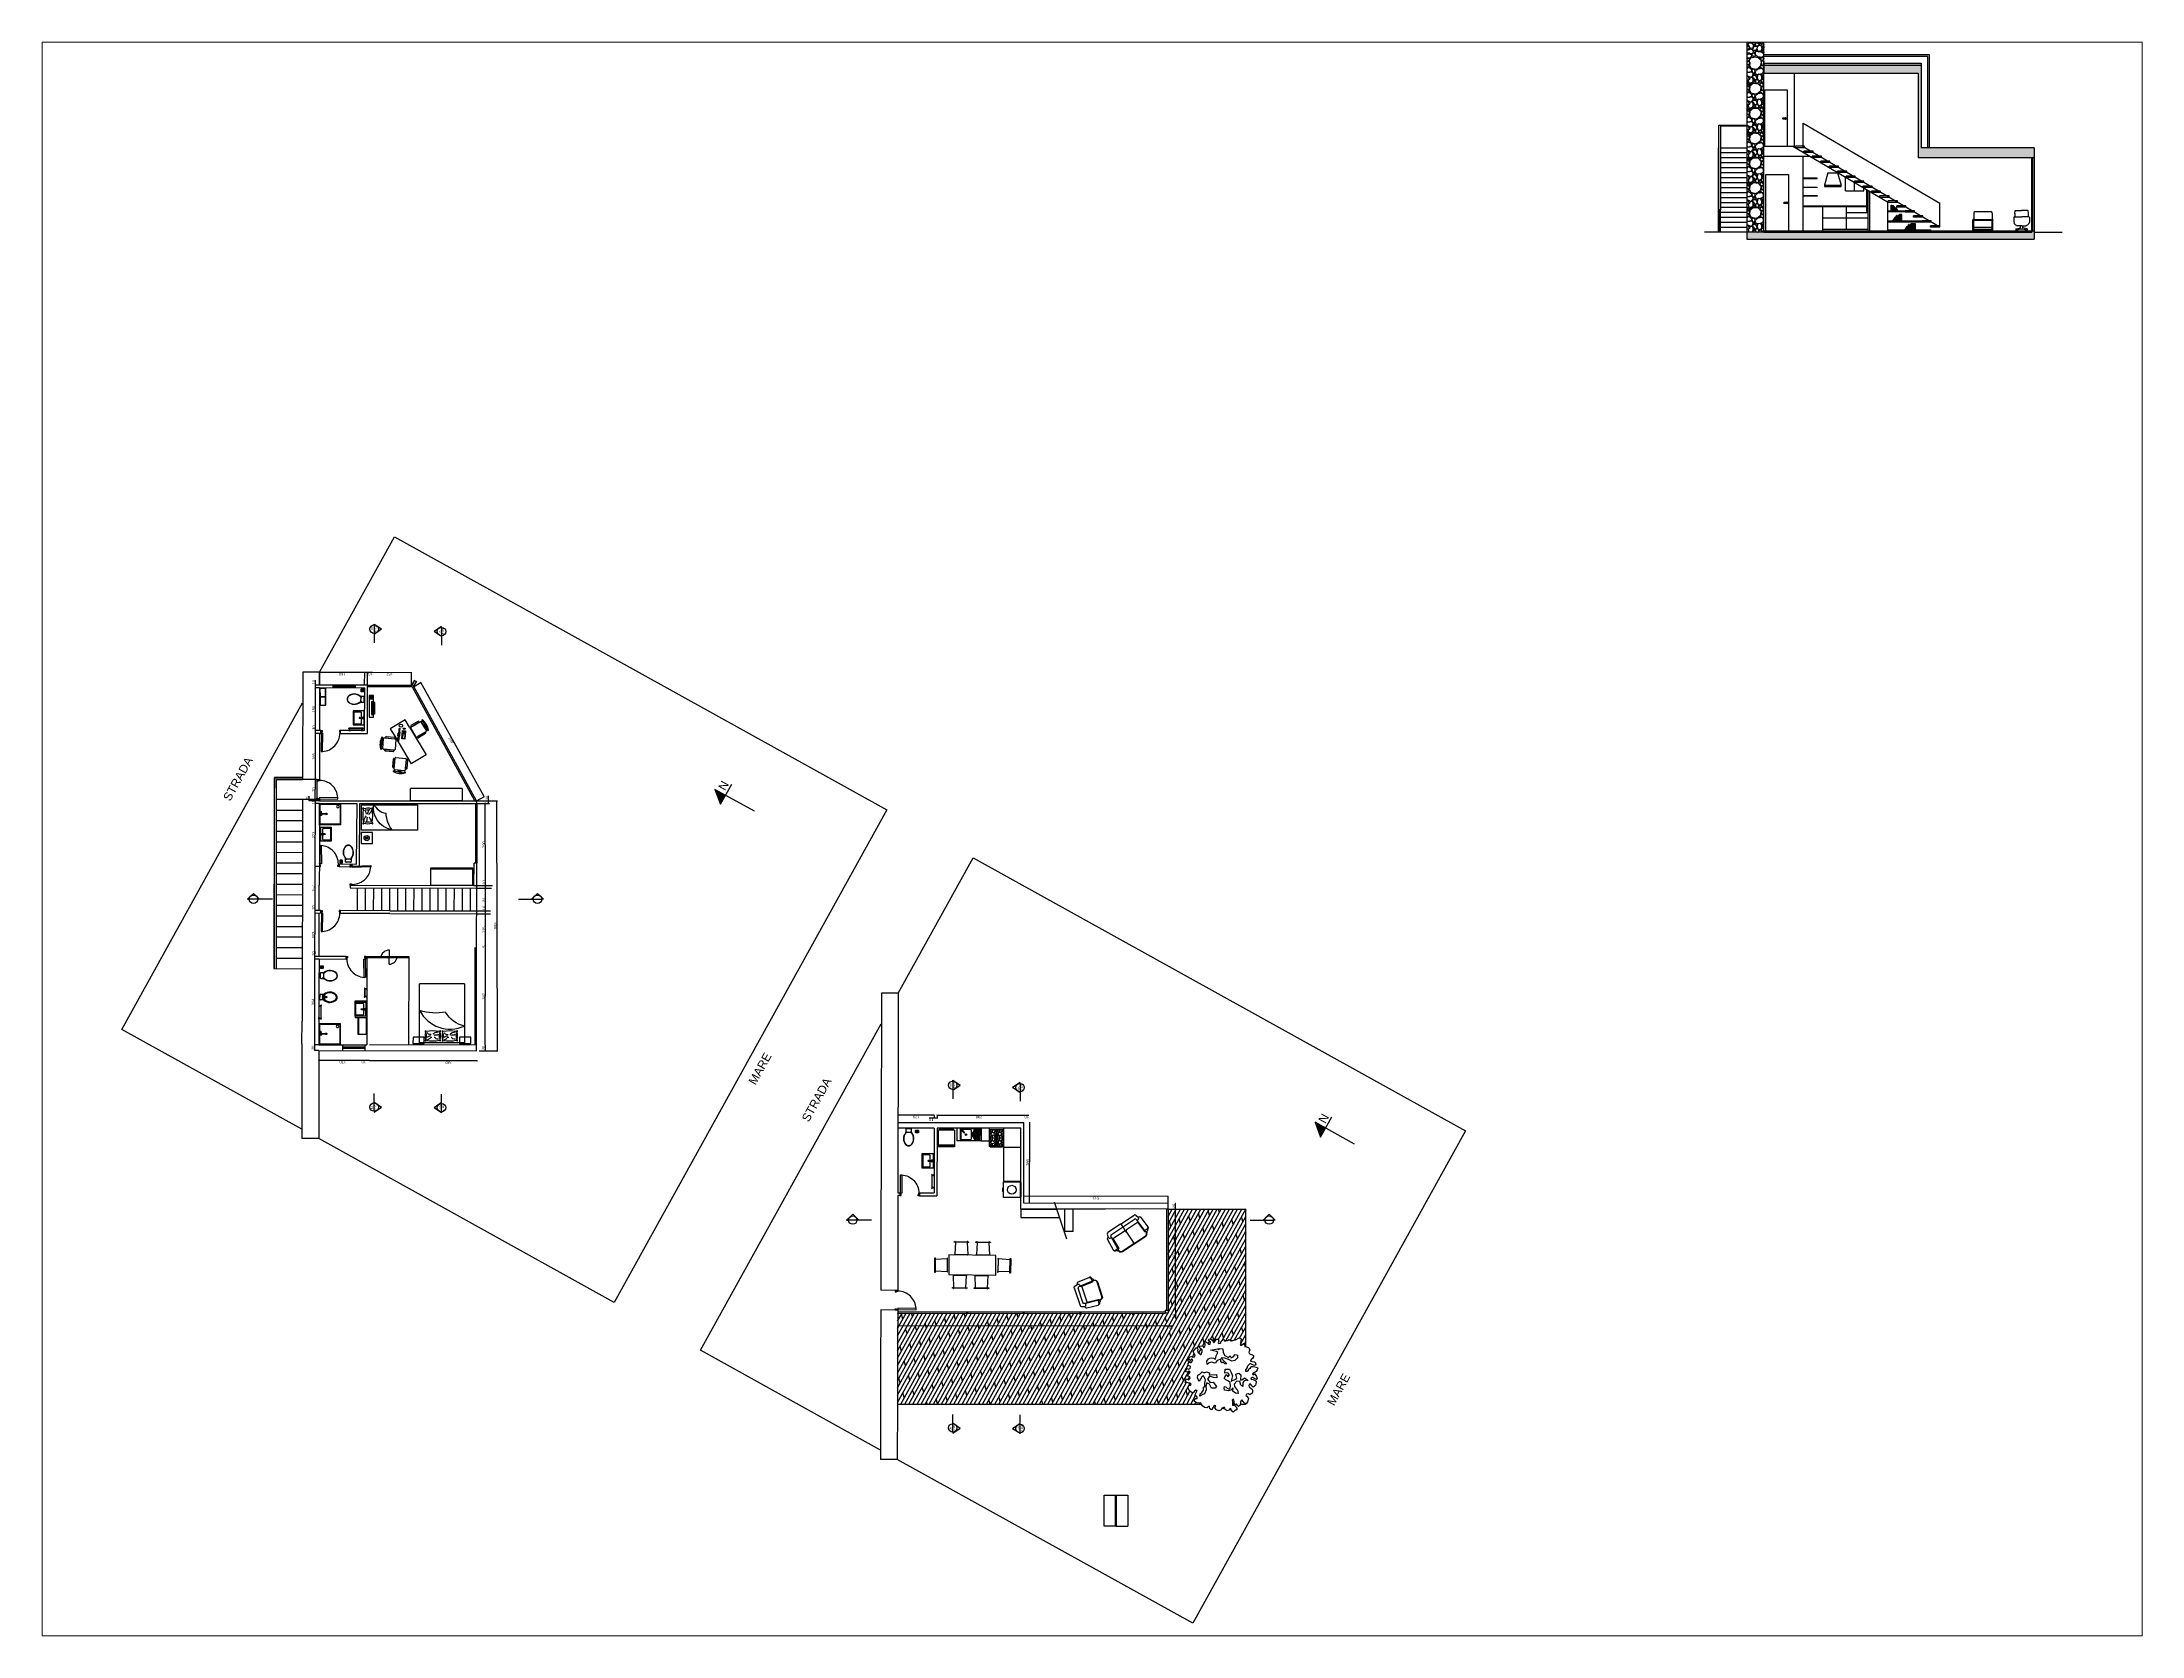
# Paper-space layout 'Layout2' of a CAD drawing. Header units: millimetres. Extents: x 26 to 231, y 20 to 176.
# The model-space entities are those that its viewports show. They can reach past a viewport. Long polylines and large blocks are cut down to what shows.
import ezdxf

# ---------------------------------------------------------------- set-up
doc = ezdxf.new("R2010")
doc.units = ezdxf.units.MM
doc.linetypes.add('ACAD_ISO04W100', pattern=[30, 24, -3, 0, -3])
doc.linetypes.add('HIDDEN', pattern=[0.375, 0.25, -0.125])
for name, color, linetype in [('A-DOOR-FULL', 3, 'Continuous'), ('A-FLOOR-LEVL', 3, 'Continuous'), ('A-FLOOR-STRS', 3, 'Continuous'), ('A-FURN', 9, 'Continuous'), ('A-GLAZ-FULL', 4, 'Continuous'), ('A-WALL-FULL-EXTR', 1, 'Continuous'), ('A-WALL-FULL-INTR', 2, 'Continuous'), ('ALBERO_PRUNUS', 116, 'Continuous'), ('campiture muri sezionati', 253, 'Continuous'), ('QUOTE', 5, 'Continuous'), ('RETINO', 20, 'Continuous')]:
    doc.layers.add(name, color=color, linetype=linetype)
doc.styles.get("Standard").update_dxf_attribs({"font": 'arial.ttf'})
doc.dimstyles.new('ISO-25', dxfattribs={"dimtxt": 2.5, "dimasz": 2.5, "dimexe": 1.25, "dimexo": 0.625, "dimtad": 1, "dimtxsty": 'Standard', "dimcen": 2.5, "dimadec": 0, "dimazin": 0, "dimtfac": 1, "dimtmove": 0, "dimatfit": 3, "dimfxl": 1, "dimarcsym": 0})

# ---------------------------------------------------------------- blocks, each defined once
blk = doc.blocks.new('DOOR-65')
for points in [[(-0.675, 0.09), (-0.7, 0.09), (-0.7, 0), (-0.655, 0), (-0.655, 0.045), (-0.675, 0.045), (-0.675, 0.09)], [(-0.07, 0.74), (-0.07, 0.09), (-0.025, 0.09), (-0.025, 0.74), (-0.07, 0.74)], [(-0.025, 0.09), (0, 0.09), (0, 0), (-0.045, 0), (-0.045, 0.045), (-0.025, 0.045), (-0.025, 0.09)]]:
    blk.add_lwpolyline(points)
at = {"linetype": 'HIDDEN'}
blk.add_arc((-0.022, 0.089), 0.653, 94.20758, 179.89952, dxfattribs=at)
blk = doc.blocks.new('_ArchTick')
at = {"color": 0, "linetype": 'ByBlock', "const_width": 0.15}
blk.add_lwpolyline([(-0.5, -0.5), (0.5, 0.5)], dxfattribs=at)
blk = doc.blocks.new('*D3')
at = {"layer": 'Defpoints', "color": 0, "transparency": 16777216}
for p in [(3114.7, 4278.9), (3113.9, 3896.5), (3113.9, 3896.5)]:
    blk.add_point(p, dxfattribs=at)
at = {"layer": 'QUOTE', "color": 0, "lineweight": -2, "transparency": 16777216}
for p, q in [((3114, 4278.9), (3113.4, 4278.9)), ((3114.7, 4278.9), (3113.9, 3896.5)), ((3113.3, 3896.5), (3112.6, 3896.5))]:
    blk.add_line(p, q, dxfattribs=at)
at = {"layer": 'QUOTE', "color": 0, "lineweight": -2, "transparency": 16777216, "xscale": 3, "yscale": 3, "zscale": 3}
for p, rotation in [((3114.7, 4278.9), 89.88658176691052), ((3113.9, 3896.5), 269.8865817669105)]:
    blk.add_blockref('_ArchTick', p, dxfattribs=dict(at, rotation=rotation))
at = {"layer": 'QUOTE', "color": 0, "transparency": 16777216, "insert": (3108.4, 3998.9), "char_height": 10, "attachment_point": 5, "rotation": 89.88658}
blk.add_mtext('382', dxfattribs=at)
blk = doc.blocks.new('*D4')
at = {"layer": 'Defpoints', "color": 0, "transparency": 16777216}
for p in [(3148.8, 3890.2), (4036.7, 3891.7), (4036.9, 3825.9)]:
    blk.add_point(p, dxfattribs=at)
at = {"layer": 'QUOTE', "color": 0, "lineweight": -2, "transparency": 16777216}
for p, q in [((3148.8, 3889.6), (3148.9, 3823.1)), ((4036.7, 3891.1), (4036.9, 3824.6)), ((3148.9, 3824.4), (4036.9, 3825.9))]:
    blk.add_line(p, q, dxfattribs=at)
at = {"layer": 'QUOTE', "color": 0, "lineweight": -2, "transparency": 16777216, "xscale": 3, "yscale": 3, "zscale": 3}
for p, rotation in [((3148.9, 3824.4), 180.0972276845525), ((4036.9, 3825.9), 0.09722768455243386)]:
    blk.add_blockref('_ArchTick', p, dxfattribs=dict(at, rotation=rotation))
at = {"layer": 'QUOTE', "color": 0, "transparency": 16777216, "insert": (3592.9, 3830.9), "char_height": 10, "attachment_point": 5, "rotation": 0.09723}
blk.add_mtext('888', dxfattribs=at)
blk = doc.blocks.new('*D5')
at = {"layer": 'Defpoints', "color": 0, "transparency": 16777216}
for p in [(3168.7, 3867.5), (3516.1, 3866.9), (3516.1, 3866.9)]:
    blk.add_point(p, dxfattribs=at)
at = {"layer": 'QUOTE', "color": 0, "lineweight": -2, "transparency": 16777216}
for p, q in [((3168.7, 3868.2), (3168.7, 3868.8)), ((3168.7, 3867.5), (3516.1, 3866.9)), ((3516.1, 3867.5), (3516.1, 3868.1))]:
    blk.add_line(p, q, dxfattribs=at)
at = {"layer": 'QUOTE', "color": 0, "lineweight": -2, "transparency": 16777216, "xscale": 3, "yscale": 3, "zscale": 3}
for p, rotation in [((3168.7, 3867.5), 179.8935206664113), ((3516.1, 3866.9), 359.8935206664113)]:
    blk.add_blockref('_ArchTick', p, dxfattribs=dict(at, rotation=rotation))
at = {"layer": 'QUOTE', "color": 0, "transparency": 16777216, "insert": (3342.4, 3872.9), "char_height": 10, "attachment_point": 5, "rotation": 359.89352}
blk.add_mtext('347', dxfattribs=at)
blk = doc.blocks.new('*D6')
at = {"layer": 'Defpoints', "color": 0, "transparency": 16777216}
for p in [(3645.6, 3866.6), (3726.4, 3866.5), (3726.4, 3866.5)]:
    blk.add_point(p, dxfattribs=at)
at = {"layer": 'QUOTE', "color": 0, "lineweight": -2, "transparency": 16777216}
for p, q in [((3645.6, 3866.6), (3726.4, 3866.5)), ((3645.6, 3866), (3645.6, 3865.4)), ((3726.4, 3865.9), (3726.4, 3865.2))]:
    blk.add_line(p, q, dxfattribs=at)
at = {"layer": 'QUOTE', "color": 0, "lineweight": -2, "transparency": 16777216, "xscale": 3, "yscale": 3, "zscale": 3}
for p, rotation in [((3645.6, 3866.6), 179.9067996752217), ((3726.4, 3866.5), 359.9067996752217)]:
    blk.add_blockref('_ArchTick', p, dxfattribs=dict(at, rotation=rotation))
at = {"layer": 'QUOTE', "color": 0, "transparency": 16777216, "insert": (3686, 3872.3), "char_height": 10, "attachment_point": 5, "rotation": 359.9068}
blk.add_mtext('81', dxfattribs=at)
blk = doc.blocks.new('*D7')
at = {"layer": 'Defpoints', "color": 0, "transparency": 16777216}
for p in [(3736.4, 3864.2), (4026.8, 3867.6), (4026.8, 3865.5)]:
    blk.add_point(p, dxfattribs=at)
at = {"layer": 'QUOTE', "color": 0, "lineweight": -2, "transparency": 16777216}
for p, q in [((3736.4, 3864.9), (3736.3, 3867.7)), ((3736.3, 3866.4), (4026.8, 3867.6)), ((4026.8, 3866.1), (4026.8, 3868.9))]:
    blk.add_line(p, q, dxfattribs=at)
at = {"layer": 'QUOTE', "color": 0, "lineweight": -2, "transparency": 16777216, "xscale": 3, "yscale": 3, "zscale": 3}
for p, rotation in [((3736.3, 3866.4), 180.243391211862), ((4026.8, 3867.6), 0.2433912118619728)]:
    blk.add_blockref('_ArchTick', p, dxfattribs=dict(at, rotation=rotation))
at = {"layer": 'QUOTE', "color": 0, "transparency": 16777216, "insert": (3881.5, 3872.7), "char_height": 10, "attachment_point": 5, "rotation": 0.24339}
blk.add_mtext('290', dxfattribs=at)
blk = doc.blocks.new('*D8')
at = {"layer": 'Defpoints', "color": 0, "transparency": 16777216}
for p in [(4441.9, 4123.7), (4457.2, 4096), (4036.7, 3899)]:
    blk.add_point(p, dxfattribs=at)
at = {"layer": 'QUOTE', "color": 0, "lineweight": -2, "transparency": 16777216}
for p, q in [((4442.2, 4123.1), (4457.8, 4094.9)), ((4052.1, 3871.3), (4457.2, 4096)), ((4037, 3898.5), (4052.7, 3870.2))]:
    blk.add_line(p, q, dxfattribs=at)
at = {"layer": 'QUOTE', "color": 0, "lineweight": -2, "transparency": 16777216, "xscale": 3, "yscale": 3, "zscale": 3}
for p, rotation in [((4457.2, 4096), 29.01081210892171), ((4052.1, 3871.3), 209.0108121089217)]:
    blk.add_blockref('_ArchTick', p, dxfattribs=dict(at, rotation=rotation))
at = {"layer": 'QUOTE', "color": 0, "transparency": 16777216, "insert": (4251.9, 3988.7), "char_height": 10, "attachment_point": 5, "rotation": 29.01081}
blk.add_mtext('463', dxfattribs=at)
blk = doc.blocks.new('*D26')
at = {"layer": 'Defpoints', "color": 0, "transparency": 16777216}
for p in [(4447.5, 4456.2), (4447.4, 4296.1), (4493.2, 4296)]:
    blk.add_point(p, dxfattribs=at)
at = {"layer": 'QUOTE', "color": 0, "lineweight": -2, "transparency": 16777216}
for p, q in [((4448.1, 4456.2), (4494.6, 4456.2)), ((4493.3, 4456.2), (4493.2, 4296)), ((4448, 4296.1), (4494.5, 4296))]:
    blk.add_line(p, q, dxfattribs=at)
at = {"layer": 'QUOTE', "color": 0, "lineweight": -2, "transparency": 16777216, "xscale": 3, "yscale": 3, "zscale": 3}
for p, rotation in [((4493.3, 4456.2), 89.96210834138746), ((4493.2, 4296), 269.9621083413875)]:
    blk.add_blockref('_ArchTick', p, dxfattribs=dict(at, rotation=rotation))
at = {"layer": 'QUOTE', "color": 0, "transparency": 16777216, "insert": (4487.5, 4376.1), "char_height": 10, "attachment_point": 5, "rotation": 89.96211}
blk.add_mtext('160', dxfattribs=at)
blk = doc.blocks.new('*D9')
at = {"layer": 'Defpoints', "color": 0, "transparency": 16777216}
for p in [(2172.9, 2403.2), (2172.6, 1451.6), (2172.6, 1451.6)]:
    blk.add_point(p, dxfattribs=at)
at = {"layer": 'QUOTE', "color": 0, "lineweight": -2, "transparency": 16777216}
for p, q in [((2172.2, 2403.2), (2171.6, 2403.2)), ((2172.9, 2403.2), (2172.6, 1451.6)), ((2172, 1451.6), (2171.4, 1451.6))]:
    blk.add_line(p, q, dxfattribs=at)
at = {"layer": 'QUOTE', "color": 0, "lineweight": -2, "transparency": 16777216, "xscale": 3, "yscale": 3, "zscale": 3}
for p, rotation in [((2172.9, 2403.2), 89.98749708461051), ((2172.6, 1451.6), 269.9874970846105)]:
    blk.add_blockref('_ArchTick', p, dxfattribs=dict(at, rotation=rotation))
at = {"layer": 'QUOTE', "color": 0, "transparency": 16777216, "insert": (2167, 1927.4), "char_height": 10, "attachment_point": 5, "rotation": 89.9875}
blk.add_mtext('952', dxfattribs=at)
blk = doc.blocks.new('*D10')
at = {"layer": 'Defpoints', "color": 0, "transparency": 16777216}
for p in [(2227.2, 1414.6), (2586.8, 1414.6), (2586.8, 1414.6)]:
    blk.add_point(p, dxfattribs=at)
at = {"layer": 'QUOTE', "color": 0, "lineweight": -2, "transparency": 16777216}
for p, q in [((2227.2, 1415.3), (2227.2, 1415.9)), ((2227.2, 1414.7), (2586.8, 1414.6)), ((2586.8, 1415.2), (2586.8, 1415.9))]:
    blk.add_line(p, q, dxfattribs=at)
at = {"layer": 'QUOTE', "color": 0, "lineweight": -2, "transparency": 16777216, "xscale": 3, "yscale": 3, "zscale": 3}
for p, rotation in [((2227.2, 1414.7), 179.9924214453515), ((2586.8, 1414.6), 359.9924214453515)]:
    blk.add_blockref('_ArchTick', p, dxfattribs=dict(at, rotation=rotation))
at = {"layer": 'QUOTE', "color": 0, "transparency": 16777216, "insert": (2417, 1420.4), "char_height": 10, "attachment_point": 5, "rotation": 359.99242}
blk.add_mtext('360', dxfattribs=at)
blk = doc.blocks.new('*D11')
at = {"layer": 'Defpoints', "color": 0, "transparency": 16777216}
for p in [(2920, 2262.3), (2920, 1964), (2920, 1964)]:
    blk.add_point(p, dxfattribs=at)
at = {"layer": 'QUOTE', "color": 0, "lineweight": -2, "transparency": 16777216}
for p, q in [((2920, 2262.3), (2920, 1964)), ((2920.6, 2262.3), (2921.2, 2262.3)), ((2920.6, 1964), (2921.2, 1964))]:
    blk.add_line(p, q, dxfattribs=at)
at = {"layer": 'QUOTE', "color": 0, "lineweight": -2, "transparency": 16777216, "xscale": 3, "yscale": 3, "zscale": 3}
for p, rotation in [((2920, 2262.3), 90), ((2920, 1964), 270)]:
    blk.add_blockref('_ArchTick', p, dxfattribs=dict(at, rotation=rotation))
at = {"layer": 'QUOTE', "color": 0, "transparency": 16777216, "insert": (2914.3, 2113.2), "char_height": 10, "attachment_point": 5, "rotation": 90}
blk.add_mtext('298', dxfattribs=at)
blk = doc.blocks.new('*D12')
at = {"layer": 'Defpoints', "color": 0, "transparency": 16777216}
for p in [(2609.1, 1934.5), (2609.1, 1934.5), (2894.9, 1934.2)]:
    blk.add_point(p, dxfattribs=at)
at = {"layer": 'QUOTE', "color": 0, "lineweight": -2, "transparency": 16777216}
for p, q in [((2609.1, 1935.2), (2609.1, 1935.8)), ((2894.9, 1934.2), (2609.1, 1934.5)), ((2894.9, 1934.9), (2894.9, 1935.5))]:
    blk.add_line(p, q, dxfattribs=at)
at = {"layer": 'QUOTE', "color": 0, "lineweight": -2, "transparency": 16777216, "xscale": 3, "yscale": 3, "zscale": 3}
for p, rotation in [((2609.1, 1934.5), 179.9414955376278), ((2894.9, 1934.2), 359.9414955376278)]:
    blk.add_blockref('_ArchTick', p, dxfattribs=dict(at, rotation=rotation))
at = {"layer": 'QUOTE', "color": 0, "transparency": 16777216, "insert": (2752, 1940.1), "char_height": 10, "attachment_point": 5, "rotation": 359.9415}
blk.add_mtext('286', dxfattribs=at)
blk = doc.blocks.new('*D13')
at = {"layer": 'Defpoints', "color": 0, "transparency": 16777216}
for p in [(3114.7, 4288.9), (3114.7, 4288.9), (3114.7, 4278.9)]:
    blk.add_point(p, dxfattribs=at)
at = {"layer": 'QUOTE', "color": 0, "lineweight": -2, "transparency": 16777216}
for p, q in [((3114, 4288.9), (3113.4, 4288.9)), ((3114, 4278.9), (3113.4, 4278.9)), ((3114.7, 4288.9), (3114.7, 4306.5)), ((3114.7, 4278.9), (3114.7, 4288.9))]:
    blk.add_line(p, q, dxfattribs=at)
at = {"layer": 'QUOTE', "color": 0, "lineweight": -2, "transparency": 16777216, "xscale": 3, "yscale": 3, "zscale": 3}
for p, rotation in [((3114.7, 4288.9), 89.8865817669115), ((3114.7, 4278.9), 269.8865817669115)]:
    blk.add_blockref('_ArchTick', p, dxfattribs=dict(at, rotation=rotation))
at = {"layer": 'QUOTE', "color": 0, "transparency": 16777216, "insert": (3109, 4299.2), "char_height": 10, "attachment_point": 5, "rotation": 89.88658}
blk.add_mtext('10', dxfattribs=at)
blk = doc.blocks.new('*D27')
at = {"layer": 'Defpoints', "color": 0, "transparency": 16777216}
for p in [(3115, 4458.9), (3115, 4458.9), (3114.7, 4288.9)]:
    blk.add_point(p, dxfattribs=at)
at = {"layer": 'QUOTE', "color": 0, "lineweight": -2, "transparency": 16777216}
for p, q in [((3114.7, 4288.9), (3115, 4458.9)), ((3115.6, 4458.9), (3116.3, 4458.9)), ((3115.3, 4288.9), (3115.9, 4288.9))]:
    blk.add_line(p, q, dxfattribs=at)
at = {"layer": 'QUOTE', "color": 0, "lineweight": -2, "transparency": 16777216, "xscale": 3, "yscale": 3, "zscale": 3}
for p, rotation in [((3115, 4458.9), 89.88658176691115), ((3114.7, 4288.9), 269.8865817669111)]:
    blk.add_blockref('_ArchTick', p, dxfattribs=dict(at, rotation=rotation))
at = {"layer": 'QUOTE', "color": 0, "transparency": 16777216, "insert": (3109.1, 4373.9), "char_height": 10, "attachment_point": 5, "rotation": 89.88658}
blk.add_mtext('170', dxfattribs=at)
blk = doc.blocks.new('*D14')
at = {"layer": 'Defpoints', "color": 0, "transparency": 16777216}
for p in [(3148.7, 3867.6), (3148.7, 3867.6), (3168.7, 3867.5)]:
    blk.add_point(p, dxfattribs=at)
at = {"layer": 'QUOTE', "color": 0, "lineweight": -2, "transparency": 16777216}
for p, q in [((3148.7, 3868.2), (3148.7, 3868.8)), ((3168.7, 3867.5), (3148.7, 3867.6)), ((3168.7, 3868.2), (3168.7, 3868.8))]:
    blk.add_line(p, q, dxfattribs=at)
at = {"layer": 'QUOTE', "color": 0, "lineweight": -2, "transparency": 16777216, "xscale": 3, "yscale": 3, "zscale": 3}
for p, rotation in [((3148.7, 3867.6), 179.8865817669141), ((3168.7, 3867.5), 359.886581766914)]:
    blk.add_blockref('_ArchTick', p, dxfattribs=dict(at, rotation=rotation))
at = {"layer": 'QUOTE', "color": 0, "transparency": 16777216, "insert": (3158.7, 3873.3), "char_height": 10, "attachment_point": 5, "rotation": 359.88658}
blk.add_mtext('20', dxfattribs=at)
blk = doc.blocks.new('*D15')
at = {"layer": 'Defpoints', "color": 0, "transparency": 16777216}
for p in [(3635.6, 3866.6), (3645.6, 3866.6), (3645.6, 3866.6)]:
    blk.add_point(p, dxfattribs=at)
at = {"layer": 'QUOTE', "color": 0, "lineweight": -2, "transparency": 16777216}
for p, q in [((3635.6, 3866.6), (3645.6, 3866.6)), ((3635.6, 3866), (3635.6, 3865.4)), ((3645.6, 3866.6), (3663.2, 3866.6)), ((3645.6, 3866), (3645.6, 3865.4))]:
    blk.add_line(p, q, dxfattribs=at)
at = {"layer": 'QUOTE', "color": 0, "lineweight": -2, "transparency": 16777216, "xscale": 3, "yscale": 3, "zscale": 3}
for p, rotation in [((3635.6, 3866.6), 179.8865817669656), ((3645.6, 3866.6), 359.8865817669657)]:
    blk.add_blockref('_ArchTick', p, dxfattribs=dict(at, rotation=rotation))
at = {"layer": 'QUOTE', "color": 0, "transparency": 16777216, "insert": (3655.9, 3872.3), "char_height": 10, "attachment_point": 5, "rotation": 359.88658}
blk.add_mtext('10', dxfattribs=at)
blk = doc.blocks.new('*D16')
at = {"layer": 'Defpoints', "color": 0, "transparency": 16777216}
for p in [(3726.4, 3866.5), (3736.3, 3866.6), (3736.3, 3866.5)]:
    blk.add_point(p, dxfattribs=at)
at = {"layer": 'QUOTE', "color": 0, "lineweight": -2, "transparency": 16777216}
for p, q in [((3726.4, 3867.1), (3726.4, 3867.8)), ((3726.4, 3866.5), (3736.3, 3866.6)), ((3736.3, 3867.2), (3736.3, 3867.8)), ((3736.3, 3866.6), (3753.9, 3866.6))]:
    blk.add_line(p, q, dxfattribs=at)
at = {"layer": 'QUOTE', "color": 0, "lineweight": -2, "transparency": 16777216, "xscale": 3, "yscale": 3, "zscale": 3}
for p, rotation in [((3726.4, 3866.5), 180.2375503254737), ((3736.3, 3866.6), 0.2375503254737732)]:
    blk.add_blockref('_ArchTick', p, dxfattribs=dict(at, rotation=rotation))
at = {"layer": 'QUOTE', "color": 0, "transparency": 16777216, "insert": (3746.6, 3872.3), "char_height": 10, "attachment_point": 5, "rotation": 0.23755}
blk.add_mtext('10', dxfattribs=at)
blk = doc.blocks.new('*D28')
at = {"layer": 'Defpoints', "color": 0, "transparency": 16777216}
for p in [(4026.8, 3867.6), (4036.7, 3867.6), (4036.7, 3855.7)]:
    blk.add_point(p, dxfattribs=at)
at = {"layer": 'QUOTE', "color": 0, "lineweight": -2, "transparency": 16777216}
for p, q in [((4026.8, 3867), (4026.8, 3854.4)), ((4026.8, 3855.7), (4036.7, 3855.7)), ((4036.7, 3867), (4036.7, 3854.4)), ((4036.7, 3855.7), (4054.3, 3855.7))]:
    blk.add_line(p, q, dxfattribs=at)
at = {"layer": 'QUOTE', "color": 0, "lineweight": -2, "transparency": 16777216, "xscale": 3, "yscale": 3, "zscale": 3, "rotation": 180}
blk.add_blockref('_ArchTick', (4026.8, 3855.7), dxfattribs=at)
at = {"layer": 'QUOTE', "color": 0, "lineweight": -2, "transparency": 16777216, "xscale": 3, "yscale": 3, "zscale": 3}
blk.add_blockref('_ArchTick', (4036.7, 3855.7), dxfattribs=at)
at = {"layer": 'QUOTE', "color": 0, "transparency": 16777216, "insert": (4047, 3861.4), "char_height": 10, "attachment_point": 5}
blk.add_mtext('10', dxfattribs=at)
blk = doc.blocks.new('*D17')
at = {"layer": 'Defpoints', "color": 0, "transparency": 16777216}
for p in [(4442.9, 4121.7), (4447.3, 4129.1), (4460.1, 4111.6)]:
    blk.add_point(p, dxfattribs=at)
at = {"layer": 'QUOTE', "color": 0, "lineweight": -2, "transparency": 16777216}
for p, q in [((4443.5, 4121.4), (4461.2, 4110.9)), ((4447.8, 4128.8), (4465.6, 4118.3)), ((4464.5, 4119), (4460.1, 4111.6))]:
    blk.add_line(p, q, dxfattribs=at)
at = {"layer": 'QUOTE', "color": 0, "lineweight": -2, "transparency": 16777216, "xscale": 3, "yscale": 3, "zscale": 3}
for p, rotation in [((4460.1, 4111.6), 239.4745723393954), ((4464.5, 4119), 59.47457233939542)]:
    blk.add_blockref('_ArchTick', p, dxfattribs=dict(at, rotation=rotation))
at = {"layer": 'QUOTE', "color": 0, "transparency": 16777216, "insert": (4457.4, 4118.2), "char_height": 10, "attachment_point": 5, "rotation": 59.47457}
blk.add_mtext('9', dxfattribs=at)
blk = doc.blocks.new('*D29')
at = {"layer": 'Defpoints', "color": 0, "transparency": 16777216}
for p in [(4447.4, 4296.1), (4447.4, 4286), (4493.2, 4286)]:
    blk.add_point(p, dxfattribs=at)
at = {"layer": 'QUOTE', "color": 0, "lineweight": -2, "transparency": 16777216}
for p, q in [((4448, 4296.1), (4494.5, 4296)), ((4448, 4286), (4494.5, 4286)), ((4493.2, 4296), (4493.2, 4286)), ((4493.2, 4286), (4493.2, 4268.4))]:
    blk.add_line(p, q, dxfattribs=at)
at = {"layer": 'QUOTE', "color": 0, "lineweight": -2, "transparency": 16777216, "xscale": 3, "yscale": 3, "zscale": 3}
for p, rotation in [((4493.2, 4296), 89.96210834139441), ((4493.2, 4286), 269.9621083413944)]:
    blk.add_blockref('_ArchTick', p, dxfattribs=dict(at, rotation=rotation))
at = {"layer": 'QUOTE', "color": 0, "transparency": 16777216, "insert": (4487.5, 4275.7), "char_height": 10, "attachment_point": 5, "rotation": 89.96211}
blk.add_mtext('10', dxfattribs=at)
blk = doc.blocks.new('*D18')
at = {"layer": 'Defpoints', "color": 0, "transparency": 16777216}
for p in [(4447.4, 4286), (4447.3, 4129.1), (4493.1, 4129.1)]:
    blk.add_point(p, dxfattribs=at)
at = {"layer": 'QUOTE', "color": 0, "lineweight": -2, "transparency": 16777216}
for p, q in [((4448, 4286), (4494.5, 4286)), ((4493.2, 4286), (4493.1, 4129.1)), ((4447.9, 4129.1), (4494.3, 4129.1))]:
    blk.add_line(p, q, dxfattribs=at)
at = {"layer": 'QUOTE', "color": 0, "lineweight": -2, "transparency": 16777216, "xscale": 3, "yscale": 3, "zscale": 3}
for p, rotation in [((4493.2, 4286), 89.96210834138833), ((4493.1, 4129.1), 269.9621083413884)]:
    blk.add_blockref('_ArchTick', p, dxfattribs=dict(at, rotation=rotation))
at = {"layer": 'QUOTE', "color": 0, "transparency": 16777216, "insert": (4487.4, 4207.5), "char_height": 10, "attachment_point": 5, "rotation": 89.96211}
blk.add_mtext('157', dxfattribs=at)
blk = doc.blocks.new('*D19')
at = {"layer": 'Defpoints', "color": 0, "transparency": 16777216}
for p in [(3516.1, 3866.9), (3521.1, 3866.9), (3521.1, 3866.9)]:
    blk.add_point(p, dxfattribs=at)
at = {"layer": 'QUOTE', "color": 0, "transparency": 16777216}
blk.add_line((3516.1, 3866.9), (3521.1, 3866.9), dxfattribs=at)
at = {"layer": 'QUOTE', "color": 0, "lineweight": -2, "transparency": 16777216}
for p, q in [((3516.1, 3866.3), (3516.1, 3865.6)), ((3521.1, 3866.2), (3521.1, 3865.6))]:
    blk.add_line(p, q, dxfattribs=at)
at = {"layer": 'QUOTE', "color": 0, "transparency": 16777216, "xscale": 3, "yscale": 3, "zscale": 3}
for p, rotation in [((3516.1, 3866.9), 179.8976223342894), ((3521.1, 3866.9), 359.8976223342894)]:
    blk.add_blockref('_ArchTick', p, dxfattribs=dict(at, rotation=rotation))
at = {"layer": 'QUOTE', "color": 0, "transparency": 16777216, "insert": (3518.6, 3872.6), "char_height": 10, "attachment_point": 5, "rotation": 359.89762}
blk.add_mtext('5', dxfattribs=at)
blk = doc.blocks.new('*D30')
at = {"layer": 'Defpoints', "color": 0, "transparency": 16777216}
for p in [(3521.1, 3866.9), (3635.6, 3866.7), (3635.6, 3866.6)]:
    blk.add_point(p, dxfattribs=at)
at = {"layer": 'QUOTE', "color": 0, "lineweight": -2, "transparency": 16777216}
for p, q in [((3521.1, 3866.8), (3635.6, 3866.6)), ((3521.1, 3866.2), (3521.1, 3865.6)), ((3635.6, 3866.1), (3635.6, 3865.4))]:
    blk.add_line(p, q, dxfattribs=at)
at = {"layer": 'QUOTE', "color": 0, "lineweight": -2, "transparency": 16777216, "xscale": 3, "yscale": 3, "zscale": 3}
for p, rotation in [((3521.1, 3866.8), 179.9062346471428), ((3635.6, 3866.6), 359.9062346471428)]:
    blk.add_blockref('_ArchTick', p, dxfattribs=dict(at, rotation=rotation))
at = {"layer": 'QUOTE', "color": 0, "transparency": 16777216, "insert": (3578.4, 3872.5), "char_height": 10, "attachment_point": 5, "rotation": 359.90623}
blk.add_mtext('115', dxfattribs=at)
blk = doc.blocks.new('*D31')
at = {"layer": 'Defpoints', "color": 0, "transparency": 16777216}
for p in [(3149.9, 4458.8), (3169.9, 4473.5), (3169.9, 4458.8)]:
    blk.add_point(p, dxfattribs=at)
at = {"layer": 'QUOTE', "color": 0, "lineweight": -2, "transparency": 16777216}
for p, q in [((3149.9, 4459.5), (3149.9, 4474.8)), ((3149.9, 4473.5), (3169.9, 4473.5)), ((3169.9, 4459.4), (3169.9, 4474.7))]:
    blk.add_line(p, q, dxfattribs=at)
at = {"layer": 'QUOTE', "color": 0, "lineweight": -2, "transparency": 16777216, "xscale": 3, "yscale": 3, "zscale": 3}
for p, rotation in [((3149.9, 4473.5), 179.8865817669141), ((3169.9, 4473.5), 359.886581766914)]:
    blk.add_blockref('_ArchTick', p, dxfattribs=dict(at, rotation=rotation))
at = {"layer": 'QUOTE', "color": 0, "transparency": 16777216, "insert": (3159.4, 4479.2), "char_height": 10, "attachment_point": 5, "rotation": 359.88658}
blk.add_mtext('20', dxfattribs=at)
blk = doc.blocks.new('*D32')
at = {"layer": 'Defpoints', "color": 0, "transparency": 16777216}
for p in [(3169.9, 4458.8), (3474, 4457.9), (3474.1, 4472.6)]:
    blk.add_point(p, dxfattribs=at)
at = {"layer": 'QUOTE', "color": 0, "lineweight": -2, "transparency": 16777216}
for p, q in [((3169.9, 4459.4), (3169.9, 4474.7)), ((3169.9, 4473.5), (3474.1, 4472.6)), ((3474, 4458.6), (3474.1, 4473.9))]:
    blk.add_line(p, q, dxfattribs=at)
at = {"layer": 'QUOTE', "color": 0, "lineweight": -2, "transparency": 16777216, "xscale": 3, "yscale": 3, "zscale": 3}
for p, rotation in [((3169.9, 4473.5), 179.8341394189402), ((3474.1, 4472.6), 359.8341394189401)]:
    blk.add_blockref('_ArchTick', p, dxfattribs=dict(at, rotation=rotation))
at = {"layer": 'QUOTE', "color": 0, "transparency": 16777216, "insert": (3322, 4478.8), "char_height": 10, "attachment_point": 5, "rotation": 359.83414}
blk.add_mtext('304', dxfattribs=at)
blk = doc.blocks.new('*D33')
at = {"layer": 'Defpoints', "color": 0, "transparency": 16777216}
for p in [(3474, 4458.2), (3484, 4472.6), (3484, 4458.2)]:
    blk.add_point(p, dxfattribs=at)
at = {"layer": 'QUOTE', "color": 0, "lineweight": -2, "transparency": 16777216}
for p, q in [((3474, 4458.8), (3474.1, 4473.9)), ((3474.1, 4472.6), (3484, 4472.6)), ((3484, 4458.8), (3484, 4473.8)), ((3484, 4472.6), (3501.6, 4472.5))]:
    blk.add_line(p, q, dxfattribs=at)
at = {"layer": 'QUOTE', "color": 0, "lineweight": -2, "transparency": 16777216, "xscale": 3, "yscale": 3, "zscale": 3}
for p, rotation in [((3474.1, 4472.6), 179.8630064048264), ((3484, 4472.6), 359.8630064048264)]:
    blk.add_blockref('_ArchTick', p, dxfattribs=dict(at, rotation=rotation))
at = {"layer": 'QUOTE', "color": 0, "transparency": 16777216, "insert": (3494.3, 4478.3), "char_height": 10, "attachment_point": 5, "rotation": 359.86301}
blk.add_mtext('10', dxfattribs=at)
blk = doc.blocks.new('*D34')
at = {"layer": 'Defpoints', "color": 0, "transparency": 16777216}
for p in [(3484, 4458.2), (3637.1, 4457.6), (3637.2, 4472.1)]:
    blk.add_point(p, dxfattribs=at)
at = {"layer": 'QUOTE', "color": 0, "lineweight": -2, "transparency": 16777216}
for p, q in [((3484, 4458.8), (3484.1, 4473.8)), ((3484, 4472.6), (3637.2, 4472.1)), ((3637.1, 4458.3), (3637.2, 4473.3))]:
    blk.add_line(p, q, dxfattribs=at)
at = {"layer": 'QUOTE', "color": 0, "lineweight": -2, "transparency": 16777216, "xscale": 3, "yscale": 3, "zscale": 3}
for p, rotation in [((3484, 4472.6), 179.7977487236285), ((3637.2, 4472.1), 359.7977487236285)]:
    blk.add_blockref('_ArchTick', p, dxfattribs=dict(at, rotation=rotation))
at = {"layer": 'QUOTE', "color": 0, "transparency": 16777216, "insert": (3560.6, 4478.1), "char_height": 10, "attachment_point": 5, "rotation": 359.79775}
blk.add_mtext('153', dxfattribs=at)
blk = doc.blocks.new('*D35')
at = {"layer": 'Defpoints', "color": 0, "transparency": 16777216}
for p in [(3637.1, 4457.6), (3647.1, 4457.6), (3647.2, 4472)]:
    blk.add_point(p, dxfattribs=at)
at = {"layer": 'QUOTE', "color": 0, "lineweight": -2, "transparency": 16777216}
for p, q in [((3637.1, 4458.3), (3637.2, 4473.3)), ((3637.2, 4472.1), (3647.2, 4472)), ((3647.1, 4458.2), (3647.2, 4473.3)), ((3647.2, 4472), (3664.8, 4472))]:
    blk.add_line(p, q, dxfattribs=at)
at = {"layer": 'QUOTE', "color": 0, "lineweight": -2, "transparency": 16777216, "xscale": 3, "yscale": 3, "zscale": 3}
for p, rotation in [((3637.2, 4472.1), 179.8042243895231), ((3647.2, 4472), 359.8042243895231)]:
    blk.add_blockref('_ArchTick', p, dxfattribs=dict(at, rotation=rotation))
at = {"layer": 'QUOTE', "color": 0, "transparency": 16777216, "insert": (3657.5, 4477.7), "char_height": 10, "attachment_point": 5, "rotation": 359.80422}
blk.add_mtext('10', dxfattribs=at)
blk = doc.blocks.new('*D36')
at = {"layer": 'Defpoints', "color": 0, "transparency": 16777216}
for p in [(3647.1, 4457.6), (3803.7, 4471.5), (3803.7, 4457.1)]:
    blk.add_point(p, dxfattribs=at)
at = {"layer": 'QUOTE', "color": 0, "lineweight": -2, "transparency": 16777216}
for p, q in [((3647.1, 4458.2), (3647.2, 4473.3)), ((3647.2, 4472), (3803.7, 4471.5)), ((3803.7, 4457.7), (3803.7, 4472.7))]:
    blk.add_line(p, q, dxfattribs=at)
at = {"layer": 'QUOTE', "color": 0, "lineweight": -2, "transparency": 16777216, "xscale": 3, "yscale": 3, "zscale": 3}
for p, rotation in [((3647.2, 4472), 179.8034051114933), ((3803.7, 4471.5), 359.8034051114932)]:
    blk.add_blockref('_ArchTick', p, dxfattribs=dict(at, rotation=rotation))
at = {"layer": 'QUOTE', "color": 0, "transparency": 16777216, "insert": (3725.5, 4477.5), "char_height": 10, "attachment_point": 5, "rotation": 359.80341}
blk.add_mtext('157', dxfattribs=at)
blk = doc.blocks.new('*D37')
at = {"layer": 'Defpoints', "color": 0, "transparency": 16777216}
for p in [(3803.7, 4457.1), (4026.7, 4456.5), (4026.8, 4470.9)]:
    blk.add_point(p, dxfattribs=at)
at = {"layer": 'QUOTE', "color": 0, "lineweight": -2, "transparency": 16777216}
for p, q in [((3803.7, 4457.7), (3803.7, 4472.7)), ((3803.7, 4471.5), (4026.8, 4470.9)), ((4026.7, 4457.1), (4026.8, 4472.1))]:
    blk.add_line(p, q, dxfattribs=at)
at = {"layer": 'QUOTE', "color": 0, "lineweight": -2, "transparency": 16777216, "xscale": 3, "yscale": 3, "zscale": 3}
for p, rotation in [((3803.7, 4471.5), 179.850763264979), ((4026.8, 4470.9), 359.850763264979)]:
    blk.add_blockref('_ArchTick', p, dxfattribs=dict(at, rotation=rotation))
at = {"layer": 'QUOTE', "color": 0, "transparency": 16777216, "insert": (3915.3, 4476.9), "char_height": 10, "attachment_point": 5, "rotation": 359.85076}
blk.add_mtext('223', dxfattribs=at)
blk = doc.blocks.new('*D38')
at = {"layer": 'Defpoints', "color": 0, "transparency": 16777216}
for p in [(4026.7, 4456.5), (4036.7, 4470.9), (4036.7, 4456.5)]:
    blk.add_point(p, dxfattribs=at)
at = {"layer": 'QUOTE', "color": 0, "lineweight": -2, "transparency": 16777216}
for p, q in [((4026.7, 4457.1), (4026.7, 4472.1)), ((4026.7, 4470.9), (4036.7, 4470.9)), ((4036.7, 4457.1), (4036.7, 4472.1))]:
    blk.add_line(p, q, dxfattribs=at)
at = {"layer": 'QUOTE', "color": 0, "lineweight": -2, "transparency": 16777216, "xscale": 3, "yscale": 3, "zscale": 3}
for p, rotation in [((4026.7, 4470.9), 179.9621083414018), ((4036.7, 4470.9), 359.9621083414019)]:
    blk.add_blockref('_ArchTick', p, dxfattribs=dict(at, rotation=rotation))
at = {"layer": 'QUOTE', "color": 0, "transparency": 16777216, "insert": (4031.8, 4476.6), "char_height": 10, "attachment_point": 5, "rotation": 359.96211}
blk.add_mtext('10', dxfattribs=at)
blk = doc.blocks.new('*D39')
at = {"layer": 'Defpoints', "color": 0, "transparency": 16777216}
for p in [(4041.9, 4493.5), (4036.7, 4456.5), (4041.9, 4456.5)]:
    blk.add_point(p, dxfattribs=at)
at = {"layer": 'QUOTE', "color": 0, "lineweight": -2, "transparency": 16777216}
for p, q in [((4036.7, 4457.1), (4036.8, 4494.7)), ((4036.8, 4493.5), (4041.9, 4493.5)), ((4041.9, 4457.1), (4041.9, 4494.7)), ((4041.9, 4493.5), (4052.8, 4493.4))]:
    blk.add_line(p, q, dxfattribs=at)
at = {"layer": 'QUOTE', "color": 0, "lineweight": -2, "transparency": 16777216, "xscale": 3, "yscale": 3, "zscale": 3}
for p, rotation in [((4036.8, 4493.5), 179.9621083413978), ((4041.9, 4493.5), 359.9621083413978)]:
    blk.add_blockref('_ArchTick', p, dxfattribs=dict(at, rotation=rotation))
at = {"layer": 'QUOTE', "color": 0, "transparency": 16777216, "insert": (4048.8, 4499.2), "char_height": 10, "attachment_point": 5, "rotation": 359.96211}
blk.add_mtext('5', dxfattribs=at)
blk = doc.blocks.new('*D40')
at = {"layer": 'Defpoints', "color": 0, "transparency": 16777216}
for p in [(4041.9, 4456.5), (4111.9, 4471.3), (4111.9, 4456.4)]:
    blk.add_point(p, dxfattribs=at)
at = {"layer": 'QUOTE', "color": 0, "lineweight": -2, "transparency": 16777216}
for p, q in [((4041.9, 4457.2), (4041.9, 4472.6)), ((4041.9, 4471.4), (4111.9, 4471.3)), ((4111.9, 4457), (4111.9, 4472.5))]:
    blk.add_line(p, q, dxfattribs=at)
at = {"layer": 'QUOTE', "color": 0, "lineweight": -2, "transparency": 16777216, "xscale": 3, "yscale": 3, "zscale": 3}
for p, rotation in [((4041.9, 4471.4), 179.8934325232103), ((4111.9, 4471.3), 359.8934325232102)]:
    blk.add_blockref('_ArchTick', p, dxfattribs=dict(at, rotation=rotation))
at = {"layer": 'QUOTE', "color": 0, "transparency": 16777216, "insert": (4076.9, 4477.1), "char_height": 10, "attachment_point": 5, "rotation": 359.89343}
blk.add_mtext('70', dxfattribs=at)
blk = doc.blocks.new('*D41')
at = {"layer": 'Defpoints', "color": 0, "transparency": 16777216}
for p in [(4111.9, 4456.4), (4276.4, 4471.2), (4276.4, 4456.3)]:
    blk.add_point(p, dxfattribs=at)
at = {"layer": 'QUOTE', "color": 0, "lineweight": -2, "transparency": 16777216}
for p, q in [((4111.9, 4457), (4111.9, 4472.5)), ((4111.9, 4471.3), (4276.4, 4471.2)), ((4276.4, 4456.9), (4276.4, 4472.4))]:
    blk.add_line(p, q, dxfattribs=at)
at = {"layer": 'QUOTE', "color": 0, "lineweight": -2, "transparency": 16777216, "xscale": 3, "yscale": 3, "zscale": 3}
for p, rotation in [((4111.9, 4471.3), 179.9677185186869), ((4276.4, 4471.2), 359.9677185186869)]:
    blk.add_blockref('_ArchTick', p, dxfattribs=dict(at, rotation=rotation))
at = {"layer": 'QUOTE', "color": 0, "transparency": 16777216, "insert": (4194.1, 4476.9), "char_height": 10, "attachment_point": 5, "rotation": 359.96772}
blk.add_mtext('165', dxfattribs=at)
blk = doc.blocks.new('*D20')
at = {"layer": 'Defpoints', "color": 0, "transparency": 16777216}
for p in [(4276.4, 4456.3), (4286.4, 4471.2), (4286.4, 4456.3)]:
    blk.add_point(p, dxfattribs=at)
at = {"layer": 'QUOTE', "color": 0, "lineweight": -2, "transparency": 16777216}
for p, q in [((4276.4, 4456.9), (4276.4, 4472.4)), ((4276.4, 4471.2), (4286.4, 4471.2)), ((4286.4, 4456.9), (4286.4, 4472.4)), ((4286.4, 4471.2), (4304, 4471.1))]:
    blk.add_line(p, q, dxfattribs=at)
at = {"layer": 'QUOTE', "color": 0, "lineweight": -2, "transparency": 16777216, "xscale": 3, "yscale": 3, "zscale": 3}
for p, rotation in [((4276.4, 4471.2), 179.967709681497), ((4286.4, 4471.2), 359.967709681497)]:
    blk.add_blockref('_ArchTick', p, dxfattribs=dict(at, rotation=rotation))
at = {"layer": 'QUOTE', "color": 0, "transparency": 16777216, "insert": (4296.7, 4476.9), "char_height": 10, "attachment_point": 5, "rotation": 359.96771}
blk.add_mtext('10', dxfattribs=at)
blk = doc.blocks.new('*D42')
at = {"layer": 'Defpoints', "color": 0, "transparency": 16777216}
for p in [(4286.4, 4456.3), (4437.5, 4471.1), (4437.5, 4456.2)]:
    blk.add_point(p, dxfattribs=at)
at = {"layer": 'QUOTE', "color": 0, "lineweight": -2, "transparency": 16777216}
for p, q in [((4286.4, 4456.9), (4286.4, 4472.4)), ((4286.4, 4471.2), (4437.5, 4471.1)), ((4437.5, 4456.8), (4437.5, 4472.3))]:
    blk.add_line(p, q, dxfattribs=at)
at = {"layer": 'QUOTE', "color": 0, "lineweight": -2, "transparency": 16777216, "xscale": 3, "yscale": 3, "zscale": 3}
for p, rotation in [((4286.4, 4471.2), 179.962108341388), ((4437.5, 4471.1), 359.962108341388)]:
    blk.add_blockref('_ArchTick', p, dxfattribs=dict(at, rotation=rotation))
at = {"layer": 'QUOTE', "color": 0, "transparency": 16777216, "insert": (4362, 4476.8), "char_height": 10, "attachment_point": 5, "rotation": 359.96211}
blk.add_mtext('151', dxfattribs=at)
blk = doc.blocks.new('*D43')
at = {"layer": 'Defpoints', "color": 0, "transparency": 16777216}
for p in [(4437.5, 4456.2), (4447.5, 4471), (4447.5, 4456.2)]:
    blk.add_point(p, dxfattribs=at)
at = {"layer": 'QUOTE', "color": 0, "lineweight": -2, "transparency": 16777216}
for p, q in [((4437.5, 4456.8), (4437.5, 4472.3)), ((4437.5, 4471.1), (4447.5, 4471)), ((4447.5, 4456.8), (4447.5, 4472.3)), ((4447.5, 4471), (4465.1, 4471))]:
    blk.add_line(p, q, dxfattribs=at)
at = {"layer": 'QUOTE', "color": 0, "lineweight": -2, "transparency": 16777216, "xscale": 3, "yscale": 3, "zscale": 3}
for p, rotation in [((4437.5, 4471.1), 179.9621083413903), ((4447.5, 4471), 359.9621083413903)]:
    blk.add_blockref('_ArchTick', p, dxfattribs=dict(at, rotation=rotation))
at = {"layer": 'QUOTE', "color": 0, "transparency": 16777216, "insert": (4457.8, 4476.8), "char_height": 10, "attachment_point": 5, "rotation": 359.96211}
blk.add_mtext('10', dxfattribs=at)
blk = doc.blocks.new('*D44')
at = {"layer": 'Defpoints', "color": 0, "transparency": 16777216}
for p in [(2608.1, 1954.3), (2633.1, 1954.3), (2606.8, 1441.6)]:
    blk.add_point(p, dxfattribs=at)
at = {"layer": 'QUOTE', "color": 0, "lineweight": -2, "transparency": 16777216}
for p, q in [((2608.7, 1954.3), (2634.3, 1954.3)), ((2631.9, 1441.5), (2633.1, 1954.3)), ((2607.5, 1441.6), (2633.1, 1441.5))]:
    blk.add_line(p, q, dxfattribs=at)
at = {"layer": 'QUOTE', "color": 0, "lineweight": -2, "transparency": 16777216, "xscale": 3, "yscale": 3, "zscale": 3}
for p, rotation in [((2633.1, 1954.3), 89.86284649268624), ((2631.9, 1441.5), 269.8628464926862)]:
    blk.add_blockref('_ArchTick', p, dxfattribs=dict(at, rotation=rotation))
at = {"layer": 'QUOTE', "color": 0, "transparency": 16777216, "insert": (2626.7, 1697.9), "char_height": 10, "attachment_point": 5, "rotation": 89.86285}
blk.add_mtext('513', dxfattribs=at)
blk = doc.blocks.new('*D21')
at = {"layer": 'Defpoints', "color": 0, "transparency": 16777216}
for p in [(2586.8, 1414.6), (2606.8, 1414.8), (2606.8, 1414.6)]:
    blk.add_point(p, dxfattribs=at)
at = {"layer": 'QUOTE', "color": 0, "lineweight": -2, "transparency": 16777216}
for p, q in [((2586.8, 1415.2), (2586.8, 1416)), ((2586.8, 1414.7), (2606.8, 1414.8)), ((2606.8, 1415.2), (2606.8, 1416))]:
    blk.add_line(p, q, dxfattribs=at)
at = {"layer": 'QUOTE', "color": 0, "lineweight": -2, "transparency": 16777216, "xscale": 3, "yscale": 3, "zscale": 3}
for p, rotation in [((2586.8, 1414.7), 180.069056119634), ((2606.8, 1414.8), 0.06905611963404874)]:
    blk.add_blockref('_ArchTick', p, dxfattribs=dict(at, rotation=rotation))
at = {"layer": 'QUOTE', "color": 0, "transparency": 16777216, "insert": (2596.8, 1420.5), "char_height": 10, "attachment_point": 5, "rotation": 0.06906}
blk.add_mtext('20', dxfattribs=at)
blk = doc.blocks.new('*D22')
at = {"layer": 'Defpoints', "color": 0, "transparency": 16777216}
for p in [(2217.2, 1414.9), (2217.2, 1414.7), (2227.2, 1414.7)]:
    blk.add_point(p, dxfattribs=at)
at = {"layer": 'QUOTE', "color": 0, "lineweight": -2, "transparency": 16777216}
for p, q in [((2217.2, 1414.9), (2199.6, 1414.9)), ((2217.2, 1415.3), (2217.2, 1416.2)), ((2227.2, 1414.9), (2217.2, 1414.9)), ((2227.2, 1415.3), (2227.2, 1416.2))]:
    blk.add_line(p, q, dxfattribs=at)
at = {"layer": 'QUOTE', "color": 0, "lineweight": -2, "transparency": 16777216, "xscale": 3, "yscale": 3, "zscale": 3}
for p, rotation in [((2217.2, 1414.9), 179.9924214453504), ((2227.2, 1414.9), 359.9924214453503)]:
    blk.add_blockref('_ArchTick', p, dxfattribs=dict(at, rotation=rotation))
at = {"layer": 'QUOTE', "color": 0, "transparency": 16777216, "insert": (2206.9, 1420.7), "char_height": 10, "attachment_point": 5, "rotation": 359.99242}
blk.add_mtext('10', dxfattribs=at)
blk = doc.blocks.new('*D23')
at = {"layer": 'Defpoints', "color": 0, "transparency": 16777216}
for p in [(2172.6, 1451.6), (2172.6, 1441.6), (2172.6, 1441.6)]:
    blk.add_point(p, dxfattribs=at)
at = {"layer": 'QUOTE', "color": 0, "lineweight": -2, "transparency": 16777216}
for p, q in [((2172, 1451.6), (2171.4, 1451.6)), ((2172, 1441.6), (2171.4, 1441.6)), ((2172.6, 1451.6), (2172.6, 1441.6)), ((2172.6, 1441.6), (2172.6, 1424))]:
    blk.add_line(p, q, dxfattribs=at)
at = {"layer": 'QUOTE', "color": 0, "lineweight": -2, "transparency": 16777216, "xscale": 3, "yscale": 3, "zscale": 3}
for p, rotation in [((2172.6, 1451.6), 89.98749708459916), ((2172.6, 1441.6), 269.9874970845992)]:
    blk.add_blockref('_ArchTick', p, dxfattribs=dict(at, rotation=rotation))
at = {"layer": 'QUOTE', "color": 0, "transparency": 16777216, "insert": (2166.9, 1431.3), "char_height": 10, "attachment_point": 5, "rotation": 89.9875}
blk.add_mtext('10', dxfattribs=at)
blk = doc.blocks.new('*D24')
at = {"layer": 'Defpoints', "color": 0, "transparency": 16777216}
for p in [(2919.8, 1954), (2920, 1964), (2920, 1954)]:
    blk.add_point(p, dxfattribs=at)
at = {"layer": 'QUOTE', "color": 0, "lineweight": -2, "transparency": 16777216}
for p, q in [((2919.4, 1964), (2918.5, 1964)), ((2919.4, 1954), (2918.5, 1954)), ((2919.8, 1964), (2919.8, 1954)), ((2919.8, 1954), (2919.8, 1936.4))]:
    blk.add_line(p, q, dxfattribs=at)
at = {"layer": 'QUOTE', "color": 0, "lineweight": -2, "transparency": 16777216, "xscale": 3, "yscale": 3, "zscale": 3}
for p, rotation in [((2919.8, 1964), 90), ((2919.8, 1954), 270)]:
    blk.add_blockref('_ArchTick', p, dxfattribs=dict(at, rotation=rotation))
at = {"layer": 'QUOTE', "color": 0, "transparency": 16777216, "insert": (2914, 1943.7), "char_height": 10, "attachment_point": 5, "rotation": 90}
blk.add_mtext('10', dxfattribs=at)
blk = doc.blocks.new('*D25')
at = {"layer": 'Defpoints', "color": 0, "transparency": 16777216}
for p in [(2909.9, 2272.4), (2920, 2272.3), (2920, 2262.3)]:
    blk.add_point(p, dxfattribs=at)
at = {"layer": 'QUOTE', "color": 0, "lineweight": -2, "transparency": 16777216}
for p, q in [((2919.4, 2272.3), (2908.6, 2272.4)), ((2919.4, 2262.3), (2908.6, 2262.3)), ((2909.9, 2272.4), (2909.9, 2290)), ((2909.9, 2262.3), (2909.9, 2272.4))]:
    blk.add_line(p, q, dxfattribs=at)
at = {"layer": 'QUOTE', "color": 0, "lineweight": -2, "transparency": 16777216, "xscale": 3, "yscale": 3, "zscale": 3}
for p, rotation in [((2909.9, 2262.3), 269.8786573508264), ((2909.9, 2272.4), 89.87865735082644)]:
    blk.add_blockref('_ArchTick', p, dxfattribs=dict(at, rotation=rotation))
at = {"layer": 'QUOTE', "color": 0, "transparency": 16777216, "insert": (2904.2, 2282.7), "char_height": 10, "attachment_point": 5, "rotation": 89.87866}
blk.add_mtext('10', dxfattribs=at)
blk = doc.blocks.new('*D45')
at = {"layer": 'Defpoints', "color": 0, "transparency": 16777216}
for p in [(2920.2, 2401), (2920.2, 2401), (2920, 2272.3)]:
    blk.add_point(p, dxfattribs=at)
at = {"layer": 'QUOTE', "color": 0, "lineweight": -2, "transparency": 16777216}
for p, q in [((2920, 2272.3), (2920.2, 2401)), ((2920.8, 2401), (2921.5, 2401)), ((2920.6, 2272.3), (2921.3, 2272.3))]:
    blk.add_line(p, q, dxfattribs=at)
at = {"layer": 'QUOTE', "color": 0, "lineweight": -2, "transparency": 16777216, "xscale": 3, "yscale": 3, "zscale": 3}
for p, rotation in [((2920.2, 2401), 89.90625091764419), ((2920, 2272.3), 269.9062509176442)]:
    blk.add_blockref('_ArchTick', p, dxfattribs=dict(at, rotation=rotation))
at = {"layer": 'QUOTE', "color": 0, "transparency": 16777216, "insert": (2914.4, 2336.7), "char_height": 10, "attachment_point": 5, "rotation": 89.90625}
blk.add_mtext('129', dxfattribs=at)

msp = doc.modelspace()

# ---------------------------------------------------------------- hatches: boundary and pattern name
at = {"true_color": 0x636466}
h = msp.add_hatch(color=251, dxfattribs=at)
h.dxf.hatch_style = 1
h.paths.add_polyline_path([(4077.397, 3051.464), (4024.4, 3031.821), (4056.611, 3013.966)])
h = msp.add_hatch(color=251, dxfattribs=at)
h.dxf.hatch_style = 1
h.paths.add_polyline_path([(2895.333, 918.966), (2842.337, 899.322), (2874.548, 881.467)])
at = {"layer": 'A-FURN', "ltscale": 0.1}
h = msp.add_hatch(dxfattribs=at)
h.set_pattern_fill('DOLMIT', color=251, scale=2, angle=-29)
h.set_pattern_definition([(331, (783.804, 3399.013), (6.15708, 11.10767), []), (16, (783.804, 3399.013), (-9.90117, 34.5295), [17.9605, -35.921])])
h.paths.add_polyline_path([(2217.385, 2402.132), (2114.415, 2402.74), (1894.188, 2403.176), (1894.264, 1323.314), (1898.405, 1326.392), (1897.406, 1337.988), (1904.886, 1348.859), (1913.654, 1345.451), (1914.484, 1338.209), (1919.011, 1337.638), (1922.753, 1340.892), (1924.847, 1345.544), (1930.486, 1344.356), (1942.55, 1338.154), (1943.492, 1342.475), (1940.483, 1347.534), (1933.853, 1352.178), (1936.068, 1359.67), (1942.44, 1366.795), (1952.848, 1370.714), (1958.777, 1367.428), (1961, 1366.195), (1960.058, 1361.873), (1964.505, 1359.409), (1968.246, 1362.663), (1968.282, 1367.972), (1971.855, 1376.164), (1970.123, 1380.031), (1977.324, 1379.914), (1983.789, 1375.846), (1982.927, 1373.418), (1980.793, 1367.819), (1986.847, 1363.01), (1991.084, 1364.536), (1993.013, 1369.765), (1993.339, 1372.975), (1999.308, 1370.635), (2003.139, 1367.058), (2008.287, 1363.236), (2010.506, 1366.366), (2007.908, 1372.165), (2008.6, 1379.532), (2020.332, 1374.895), (2018.199, 1368.883), (2020.056, 1363.494), (2027.588, 1362.225), (2029.316, 1362.721), (2029.352, 1368.029), (2031.736, 1370.583), (2038.362, 1370.301), (2043.139, 1366.684), (2041.29, 1363.349), (2041.295, 1358.987), (2048.625, 1352.986), (2053.108, 1355.83), (2049.934, 1361.465), (2054.207, 1368.3), (2062.195, 1364.357), (2063.065, 1358.061), (2060.971, 1353.409), (2061.841, 1347.114), (2068.016, 1345.145), (2070.605, 1348.069), (2075.994, 1349.926), (2081.424, 1352.729), (2086.531, 1347.96), (2093.862, 1341.959), (2094.277, 1338.338), (2089.629, 1336.07), (2083.579, 1336.517), (2078.972, 1335.196), (2073.627, 1329.924), (2069.599, 1324.406), (2075.403, 1322.642), (2081.207, 1320.878), (2086.887, 1320.636), (2091.615, 1324.797), (2094.285, 1329.614), (2099.965, 1329.373), (2101.04, 1323.448), (2100.017, 1317.233), (2095.41, 1315.912), (2098.253, 1311.429), (2103.276, 1309.129), (2108.255, 1310.245), (2113.068, 1311.937), (2116.733, 1308.936), (2114.474, 1304.86), (2111.473, 1301.195), (2105.387, 1296.333), (2106.503, 1291.355), (2114.651, 1291.198), (2119.46, 1297.252), (2125.43, 1294.912), (2123.215, 1287.42), (2120.339, 1282.232), (2114.62, 1281.527), (2112.36, 1277.451), (2115.86, 1275.026), (2120.678, 1272.356), (2124.424, 1271.248), (2125.048, 1263.636), (2117.19, 1261.694), (2111.386, 1263.459), (2109.082, 1262.798), (2110.077, 1254.98), (2117.94, 1252.56), (2122.636, 1247.05), (2123.381, 1242.277), (2117.952, 1239.473), (2118.573, 1236.223), (2120.224, 1230.463), (2123.358, 1223.882), (2118.259, 1219.927), (2117.376, 1218.565), (2120.123, 1215.54), (2120.463, 1211.74), (2122.32, 1206.351), (2122.003, 1201.483), (2129.063, 1188.748), (2126.107, 1181.667), (2108.601, 1184.312), (2103.472, 1183.892), (2103.776, 1180.113), (2108.863, 1173.08), (2109.714, 1172.852), (2104.578, 1170.531), (2101.315, 1166.947), (2097.32, 1169.044), (2098.309, 1165.597), (2586.847, 1165.632), (2586.827, 1441.625), (2227.175, 1441.6), (2217.175, 1441.599), (2217.174, 1451.599)])
at = {"layer": 'campiture muri sezionati'}
h = msp.add_hatch(color=256, dxfattribs=at)
h.dxf.hatch_style = 1
h.paths.add_polyline_path([(6056.512, -1635.638), (6061.512, -1635.638), (6061.512, -1631.614), (6061.512, -1627.59), (6056.512, -1627.59), (6056.512, -615.505), (6031.512, -615.283), (6031.512, -1635.638)])
h = msp.add_hatch(color=256, dxfattribs=at)
h.dxf.hatch_style = 1
h.paths.add_polyline_path([(6056.512, -1627.59), (6061.512, -1627.59), (6061.512, -675.752), (6056.512, -675.752)])
h = msp.add_hatch(color=256, dxfattribs=at)
h.dxf.hatch_style = 1
h.paths.add_polyline_path([(6649.512, -1233.884), (6649.512, -675.752), (6621.512, -675.752), (6621.512, -1223.884), (6322.32, -1223.884), (6322.32, -1635.638), (6356.512, -1635.638), (6356.512, -1233.884)])
h.paths.add_polyline_path([(6656.512, -1233.884), (6656.512, -675.752), (6649.512, -675.752), (6649.512, -1233.884)])
h = msp.add_hatch(color=256, dxfattribs=at)
h.dxf.hatch_style = 1
h.paths.add_polyline_path([(6621.512, -1233.884), (6621.512, -1223.884), (6356.512, -1223.884), (6356.512, -1233.884)])

# ---------------------------------------------------------------- linework, layer by layer
at = {"linetype": 'ACAD_ISO04W100', "ltscale": 2}
msp.add_line((2479.999, 1801.066), (2611.571, 1844.853), dxfattribs=at)
at = {"layer": 'A-DOOR-FULL'}
for p, q in [((6061.512, -682.485), (6261.512, -682.485)), ((6261.512, -682.485), (6261.512, -762.485)), ((6361.512, -678.352), (6561.512, -678.352)), ((6459.512, -742.462), (6459.512, -753.462)), ((6461.512, -753.462), (6461.512, -742.462)), ((6561.512, -678.352), (6561.512, -758.352)), ((6261.512, -762.485), (6061.512, -762.485)), ((6159.512, -746.594), (6159.512, -757.594)), ((6161.512, -757.594), (6161.512, -746.594)), ((6561.512, -758.352), (6361.512, -758.352))]:
    msp.add_line(p, q, dxfattribs=at)
for points in [[(3573.005, 4446.286), (3637.993, 4445.031), (3638.08, 4449.53), (3573.092, 4450.785), (3573.005, 4446.286)], [(3638.08, 4449.53), (3638.128, 4452.03), (3647.127, 4451.856), (3647.04, 4447.357), (3642.541, 4447.444), (3642.579, 4449.443), (3638.08, 4449.53)], [(3812.67, 4454.564), (3812.67, 4457.064), (3803.67, 4457.074), (3803.67, 4452.574), (3808.229, 4452.569), (3808.229, 4454.569), (3812.729, 4454.564)], [(3877.655, 4450.225), (3812.656, 4450.032), (3812.67, 4454.532), (3877.67, 4454.725), (3877.748, 4451.35)], [(4044.38, 4456.484), (4041.881, 4456.532), (4042.054, 4465.531), (4046.554, 4465.444), (4046.467, 4460.945), (4044.467, 4460.983), (4044.38, 4456.484)], [(4047.625, 4391.409), (4048.879, 4456.397), (4044.38, 4456.484), (4043.125, 4391.496), (4047.625, 4391.409)], [(4109.369, 4456.45), (4111.868, 4456.402), (4112.042, 4465.4), (4107.543, 4465.487), (4107.456, 4460.988), (4109.456, 4460.949), (4109.369, 4456.45)], [(4212.262, 4445.863), (4277.25, 4444.608), (4277.337, 4449.107), (4212.349, 4450.362), (4212.262, 4445.863)], [(4277.337, 4449.107), (4277.385, 4451.607), (4286.383, 4451.433), (4286.296, 4446.934), (4281.797, 4447.021), (4281.836, 4449.021), (4277.337, 4449.107)], [(3474.729, 4359.405), (3474.692, 4361.905), (3483.692, 4362.036), (3483.757, 4357.536), (3479.257, 4357.471), (3479.228, 4359.47), (3474.729, 4359.405)], [(3637.938, 4384.539), (3637.889, 4382.039), (3646.888, 4381.865), (3646.974, 4386.364), (3642.475, 4386.451), (3642.437, 4384.452), (3637.938, 4384.539)], [(3739.92, 4338.431), (3737.421, 4338.351), (3737.135, 4347.347), (3741.633, 4347.49), (3741.776, 4342.992), (3739.777, 4342.929), (3739.92, 4338.431)], [(3802.469, 4274.271), (3800.407, 4339.238), (3804.904, 4339.381), (3806.966, 4274.414), (3802.469, 4274.271)], [(3804.904, 4339.381), (3807.403, 4339.46), (3807.118, 4348.456), (3802.62, 4348.313), (3802.763, 4343.815), (3804.762, 4343.879), (3804.904, 4339.381)], [(3812.564, 4389.482), (3812.564, 4386.917), (3803.564, 4386.973), (3803.564, 4391.473), (3808.123, 4391.445), (3808.123, 4389.478), (3812.623, 4389.45)], [(4277.387, 4384.116), (4277.339, 4381.616), (4286.337, 4381.442), (4286.424, 4385.942), (4281.925, 4386.028), (4281.886, 4384.029), (4277.387, 4384.116)], [(3409.622, 4297.97), (3474.615, 4298.914), (3474.68, 4294.414), (3409.687, 4293.471), (3409.622, 4297.97)], [(3474.641, 4294.414), (3474.677, 4291.914), (3483.6, 4292.044), (3483.611, 4296.544), (3479.111, 4296.479), (3479.14, 4294.479), (3474.641, 4294.414)], [(2230.085, 2402.024), (2227.586, 2402.072), (2227.76, 2411.07), (2232.259, 2410.983), (2232.172, 2406.484), (2230.172, 2406.523), (2230.085, 2402.024)], [(2233.33, 2336.949), (2234.585, 2401.937), (2230.085, 2402.024), (2228.831, 2337.036), (2233.33, 2336.949)], [(2295.077, 2401.791), (2297.576, 2401.743), (2297.75, 2410.741), (2293.251, 2410.828), (2293.164, 2406.329), (2295.164, 2406.29), (2295.077, 2401.791)]]:
    msp.add_lwpolyline(points, dxfattribs=at)
at = {"layer": 'A-DOOR-FULL', "linetype": 'HIDDEN'}
for centre, radius, start, end in [((3638.214, 4449.824), 65.304, 183.1062257, 269.7574782), ((3812.409, 4454.885), 65.435, 270.1364205, 356.9037577), ((4044.103, 4456.58), 65.266, 273.0931045, 359.885998), ((4277.438, 4449.386), 65.271, 183.094381, 269.9555779), ((3474.779, 4294.135), 65.27, 90.0443075, 176.6311766), ((3805.197, 4339.518), 65.304, 180.9543254, 267.6055779), ((2229.805, 2402.126), 65.272, 273.0952276, 359.7062841)]:
    msp.add_arc(centre, radius, start, end, dxfattribs=at)
at = {"layer": 'A-DOOR-FULL'}
for centre, radius, start, end in [((6160.512, -746.594), 1, 0, 180), ((6460.512, -742.462), 1, 0, 180), ((6160.512, -757.594), 2.281, 115.9998294, 64.0001706), ((6160.512, -757.594), 1, 180, 0), ((6460.512, -753.462), 2.281, 115.9998294, 64.0001706), ((6460.512, -753.462), 1, 180, 0)]:
    msp.add_arc(centre, radius, start, end, dxfattribs=at)
at = {"layer": 'A-FLOOR-LEVL'}
for p, q in [((6061.512, -675.752), (6061.512, -1627.59)), ((6361.512, -675.752), (6361.512, -788.92)), ((6322.32, -1223.884), (6322.32, -1635.638)), ((6356.512, -1635.638), (6356.512, -1233.884)), ((6061.512, -1627.59), (6056.512, -1627.59)), ((6061.512, -1631.614), (6061.512, -1635.638))]:
    msp.add_line(p, q, dxfattribs=at)
at = {"layer": 'A-FLOOR-LEVL', "ltscale": 0.1}
for points in [[(1894.188, 2403.176), (1894.264, 1323.314)], [(2586.827, 1441.625), (2586.847, 1165.632)], [(1894.272, 1212.531), (1894.273, 1203.79)], [(1894.273, 1198.97), (1894.273, 1197.77)], [(1894.274, 1184.806), (1894.276, 1165.583)], [(1894.276, 1165.583), (1895.718, 1165.583)], [(1924.401, 1165.585), (1924.409, 1165.585)], [(2011.407, 1165.591), (2017.004, 1165.592)], [(2098.309, 1165.597), (2586.847, 1165.632)]]:
    msp.add_lwpolyline(points, dxfattribs=at)
at = {"layer": 'A-FLOOR-STRS'}
for p, q in [((3440.686, 4618.269), (3440.488, 4518.271)), ((4112.924, 4609.95), (3440.67, 4609.95)), ((3440.681, 4615.95), (4118.924, 4615.95)), ((4041.645, 4617.08), (3440.686, 4618.256)), ((3478.23, 4609.95), (3478.048, 4518.197)), ((3478.246, 4618.195), (3478.241, 4615.95)), ((3515.79, 4609.95), (3515.608, 4518.111)), ((3515.806, 4618.109), (3515.802, 4615.95)), ((3553.35, 4609.95), (3553.168, 4518.048)), ((3553.366, 4618.046), (3553.362, 4615.95)), ((3590.91, 4609.95), (3590.728, 4517.974)), ((3590.926, 4617.972), (3590.922, 4615.95)), ((3628.47, 4609.95), (3628.288, 4517.891)), ((3628.486, 4617.889), (3628.482, 4615.95)), ((3666.03, 4609.95), (3665.848, 4517.825)), ((3666.046, 4617.823), (3666.042, 4615.95)), ((3703.59, 4609.95), (3703.408, 4517.751)), ((3703.605, 4617.749), (3703.602, 4615.95)), ((3741.15, 4609.95), (3740.967, 4517.676)), ((3741.165, 4617.674), (3741.162, 4615.95)), ((3778.71, 4609.95), (3778.527, 4517.602)), ((3778.725, 4617.6), (3778.722, 4615.95)), ((3816.27, 4609.95), (3816.087, 4517.528)), ((3816.285, 4617.526), (3816.282, 4615.95)), ((3853.83, 4609.95), (3853.647, 4517.453)), ((3853.845, 4617.451), (3853.842, 4615.95)), ((3891.39, 4609.95), (3891.207, 4517.379)), ((3891.405, 4617.377), (3891.402, 4615.95)), ((3928.95, 4609.95), (3928.767, 4517.305)), ((3928.95, 4609.95), (3928.767, 4517.305)), ((3928.965, 4617.302), (3928.962, 4615.95)), ((3928.965, 4617.302), (3928.962, 4615.95)), ((3966.511, 4609.95), (3966.327, 4517.156)), ((3966.525, 4617.154), (3966.522, 4615.95)), ((4004.071, 4609.95), (4003.887, 4517.156)), ((4004.085, 4617.154), (4004.082, 4615.95)), ((4119.924, 4616.933), (4041.645, 4617.08)), ((4041.648, 4615.95), (4041.645, 4617.08)), ((4041.915, 4517.081), (4041.664, 4609.95)), ((4112.924, 4609.933), (4112.924, 4516.925)), ((4118.924, 4615.933), (4118.924, 4516.925)), ((4119.924, 4516.923), (4119.924, 4616.933)), ((4107.543, 4465.487), (4046.554, 4465.444)), ((2506.957, 1778.296), (2587.685, 1778.296)), ((6056.512, -514.742), (6356.512, -514.742)), ((6135.721, -517.242), (6056.512, -517.242)), ((6135.721, -520.242), (6056.512, -520.242)), ((6074.162, -514.742), (6074.162, -517.242)), ((6074.162, -520.242), (6074.162, -615.505)), ((6091.812, -514.742), (6091.812, -517.242)), ((6091.812, -520.242), (6091.812, -615.505)), ((6109.462, -514.742), (6109.462, -517.242)), ((6109.462, -520.242), (6109.462, -615.505)), ((6127.112, -514.742), (6127.112, -517.242)), ((6127.112, -520.242), (6127.112, -615.505)), ((6135.721, -515.742), (6436.512, -515.742)), ((6135.721, -521.742), (6135.721, -515.742)), ((6436.512, -521.742), (6135.721, -521.742)), ((6144.762, -514.742), (6144.762, -515.742)), ((6144.762, -521.742), (6144.762, -615.505)), ((6162.412, -514.742), (6162.412, -515.742)), ((6162.412, -521.742), (6162.412, -615.505)), ((6180.062, -514.742), (6180.062, -515.742)), ((6180.062, -521.742), (6180.062, -615.505)), ((6197.712, -514.742), (6197.712, -515.742)), ((6197.712, -521.742), (6197.712, -615.505)), ((6215.362, -514.742), (6215.362, -515.742)), ((6215.362, -521.742), (6215.362, -615.505)), ((6233.012, -514.742), (6233.012, -515.742)), ((6233.012, -521.742), (6233.012, -615.505)), ((6250.662, -514.742), (6250.662, -515.742)), ((6250.662, -521.742), (6250.662, -615.505)), ((6268.312, -514.742), (6268.312, -515.742)), ((6268.312, -521.742), (6268.312, -615.505)), ((6285.962, -514.742), (6285.962, -515.742)), ((6285.962, -521.742), (6285.962, -615.505)), ((6303.612, -514.742), (6303.612, -515.742)), ((6303.612, -521.742), (6303.612, -615.505)), ((6321.262, -514.742), (6321.262, -515.742)), ((6321.262, -521.742), (6321.262, -615.505)), ((6338.912, -514.742), (6338.912, -515.742)), ((6338.912, -521.742), (6338.912, -615.505)), ((6356.512, -514.742), (6356.512, -515.742)), ((6356.512, -521.742), (6356.512, -615.505)), ((6434.512, -521.742), (6434.512, -615.505)), ((6436.512, -515.742), (6436.512, -521.742)), ((6436.512, -521.742), (6436.512, -615.505)), ((6056.512, -675.752), (6056.512, -1627.59)), ((6338.912, -850.42), (6338.912, -817.42)), ((6338.912, -817.42), (6343.912, -817.42)), ((6343.912, -850.42), (6343.912, -817.42)), ((6356.512, -820.42), (6356.512, -787.42)), ((6356.512, -787.42), (6361.512, -787.42)), ((6356.512, -820.42), (6361.512, -820.42)), ((6361.512, -820.42), (6361.512, -788.92)), ((6303.612, -910.42), (6303.612, -877.42)), ((6303.612, -877.42), (6308.612, -877.42)), ((6308.612, -910.42), (6308.612, -877.42)), ((6321.262, -880.42), (6321.262, -847.42)), ((6321.262, -847.42), (6326.262, -847.42)), ((6321.262, -880.42), (6326.262, -880.42)), ((6326.262, -880.42), (6326.262, -847.42)), ((6338.912, -850.42), (6343.912, -850.42)), ((6250.662, -1000.42), (6250.662, -967.42)), ((6250.662, -967.42), (6255.662, -967.42)), ((6255.662, -1000.42), (6255.662, -967.42)), ((6268.312, -970.42), (6268.312, -937.42)), ((6268.312, -937.42), (6273.312, -937.42)), ((6273.312, -970.42), (6273.312, -937.42)), ((6285.962, -940.42), (6285.962, -907.42)), ((6285.962, -907.42), (6290.962, -907.42)), ((6285.962, -940.42), (6290.962, -940.42)), ((6290.962, -940.42), (6290.962, -907.42)), ((6303.612, -910.42), (6308.612, -910.42)), ((6215.362, -1060.42), (6215.362, -1027.42)), ((6215.362, -1027.42), (6220.362, -1027.42)), ((6220.362, -1060.42), (6220.362, -1027.42)), ((6233.012, -1030.42), (6233.012, -997.42)), ((6233.012, -997.42), (6238.012, -997.42)), ((6233.012, -1030.42), (6238.012, -1030.42)), ((6238.012, -1030.42), (6238.012, -997.42)), ((6250.662, -1000.42), (6255.662, -1000.42)), ((6268.312, -970.42), (6273.312, -970.42)), ((6162.412, -1150.42), (6162.412, -1117.42)), ((6162.412, -1117.42), (6167.412, -1117.42)), ((6167.412, -1150.42), (6167.412, -1117.42)), ((6180.062, -1120.42), (6180.062, -1087.42)), ((6180.062, -1087.42), (6185.062, -1087.42)), ((6185.062, -1120.42), (6185.062, -1087.42)), ((6197.712, -1090.42), (6197.712, -1057.42)), ((6197.712, -1057.42), (6202.712, -1057.42)), ((6197.712, -1090.42), (6202.712, -1090.42)), ((6202.712, -1090.42), (6202.712, -1057.42)), ((6215.362, -1060.42), (6220.362, -1060.42)), ((6127.112, -1210.42), (6127.112, -1177.42)), ((6127.112, -1177.42), (6132.112, -1177.42)), ((6132.112, -1210.42), (6132.112, -1177.42)), ((6144.762, -1180.42), (6144.762, -1147.42)), ((6144.762, -1147.42), (6149.762, -1147.42)), ((6144.762, -1180.42), (6149.762, -1180.42)), ((6149.762, -1180.42), (6149.762, -1147.42)), ((6162.412, -1150.42), (6167.412, -1150.42)), ((6180.062, -1120.42), (6185.062, -1120.42)), ((6074.162, -1300.42), (6074.162, -1267.42)), ((6074.162, -1267.42), (6079.162, -1267.42)), ((6079.162, -1300.42), (6079.162, -1267.42)), ((6091.812, -1270.42), (6091.812, -1237.42)), ((6091.812, -1237.42), (6096.812, -1237.42)), ((6096.812, -1270.42), (6096.812, -1237.42)), ((6109.462, -1240.42), (6109.462, -1207.42)), ((6109.462, -1207.42), (6114.462, -1207.42)), ((6109.462, -1240.42), (6114.462, -1240.42)), ((6114.462, -1240.42), (6114.462, -1207.42)), ((6127.112, -1210.42), (6132.112, -1210.42)), ((6074.162, -1300.42), (6079.162, -1300.42)), ((6091.812, -1270.42), (6096.812, -1270.42))]:
    msp.add_line(p, q, dxfattribs=at)
at = {"layer": 'A-FLOOR-STRS', "ltscale": 0.1}
for p, q in [((3646.363, 4264.145), (3727.009, 4263.952)), ((3646.42, 4292.8), (3727.055, 4292.607)), ((3646.477, 4321.455), (3727.102, 4321.262)), ((3646.29, 4206.836), (3726.915, 4206.643)), ((3646.305, 4235.491), (3726.962, 4235.298)), ((3646.117, 4120.872), (3726.774, 4120.68)), ((3646.175, 4149.527), (3726.821, 4149.334)), ((3646.232, 4178.181), (3726.868, 4177.988)), ((3646.029, 4034.91), (3726.633, 4034.717)), ((3646.059, 4063.564), (3726.68, 4063.372)), ((3646.088, 4092.218), (3726.727, 4092.026)), ((3645.971, 3977.601), (3726.539, 3977.409)), ((3646, 4006.256), (3726.586, 4006.063)), ((3645.912, 3920.293), (3726.445, 3920.101)), ((3645.941, 3948.947), (3726.492, 3948.755)), ((2506.957, 1778.296), (2507.27, 1808.461)), ((2507.27, 1808.461), (2587.716, 1808.269))]:
    msp.add_line(p, q, dxfattribs=at)
at = {"layer": 'A-FURN'}
for p, q in [((3205.024, 4455.767), (3205.014, 4450.767)), ((3205.014, 4450.767), (3208.014, 4450.761)), ((3205.514, 4450.766), (3205.51, 4448.766)), ((3205.51, 4448.766), (3207.51, 4448.762)), ((3206.597, 4433.715), (3207.172, 4435.145)), ((3206.964, 4432.014), (3206.597, 4433.715)), ((3208.24, 4430.85), (3206.964, 4432.014)), ((3207.172, 4435.145), (3207.985, 4435.761)), ((3207.51, 4448.762), (3210.51, 4448.756)), ((3207.985, 4435.761), (3208.008, 4447.74)), ((3208.009, 4448.543), (3208.008, 4447.74)), ((3210.81, 4448.538), (3208.009, 4448.543)), ((3208.014, 4450.761), (3208.024, 4455.761)), ((3210.514, 4450.756), (3208.014, 4450.761)), ((3208.103, 4451.522), (3208.016, 4451.588)), ((3208.315, 4451.479), (3208.103, 4451.522)), ((3209.956, 4430.695), (3208.24, 4430.85)), ((3208.55, 4451.52), (3208.315, 4451.479)), ((3208.536, 4448.542), (3208.544, 4448.548)), ((3208.544, 4448.76), (3208.544, 4448.542)), ((3208.55, 4451.871), (3208.548, 4450.76)), ((3208.55, 4451.871), (3208.553, 4453.197)), ((3208.553, 4453.197), (3208.675, 4453.661)), ((3208.675, 4453.661), (3209.033, 4453.975)), ((3209.033, 4453.975), (3209.426, 4454.052)), ((3209.426, 4454.052), (3210.274, 4453.936)), ((3211.32, 4431.399), (3209.956, 4430.695)), ((3210.244, 4448.756), (3210.244, 4448.539)), ((3210.25, 4451.505), (3210.248, 4450.756)), ((3210.372, 4451.968), (3210.25, 4451.505)), ((3210.274, 4453.936), (3211.643, 4453.733)), ((3213.011, 4452.08), (3210.305, 4451.714)), ((3210.729, 4452.282), (3210.372, 4451.968)), ((3210.51, 4448.756), (3210.514, 4450.756)), ((3218.244, 4451.287), (3210.513, 4450.069)), ((3211.122, 4452.36), (3210.729, 4452.282)), ((3210.81, 4448.538), (3210.785, 4435.755)), ((3210.785, 4435.755), (3211.831, 4434.58)), ((3211.122, 4452.36), (3218.132, 4451.32)), ((3212.097, 4432.913), (3211.32, 4431.399)), ((3211.643, 4453.733), (3214.919, 4453.247)), ((3211.831, 4434.58), (3212.097, 4432.913)), ((3214.919, 4453.247), (3218.197, 4452.761)), ((3218.197, 4452.761), (3218.516, 4452.641)), ((3218.245, 4451.289), (3218.244, 4451.287)), ((3218.582, 4451.488), (3218.245, 4451.289)), ((3218.516, 4452.641), (3218.747, 4452.369)), ((3218.774, 4451.75), (3218.582, 4451.488)), ((3218.747, 4452.369), (3218.817, 4452.05)), ((3218.817, 4452.05), (3218.774, 4451.75)), ((3260.784, 4451.608), (3260.782, 4450.425)), ((3260.953, 4451.608), (3260.784, 4451.608)), ((3260.793, 4458.118), (3260.793, 4458.625)), ((3260.793, 4458.625), (3266.707, 4458.617)), ((3266.707, 4458.11), (3260.793, 4458.118)), ((3260.953, 4451.608), (3260.951, 4450.425)), ((3261.629, 4451.607), (3261.627, 4450.424)), ((3261.627, 4450.424), (3261.796, 4450.424)), ((3261.798, 4451.607), (3261.629, 4451.607)), ((3261.798, 4451.607), (3261.796, 4450.424)), ((3262.305, 4451.606), (3262.303, 4450.423)), ((3262.303, 4450.423), (3262.726, 4450.423)), ((3262.727, 4451.606), (3262.305, 4451.606)), ((3262.726, 4450.423), (3262.725, 4450.174)), ((3262.725, 4450.174), (3264.753, 4450.171)), ((3262.727, 4451.606), (3262.726, 4450.423)), ((3262.728, 4451.855), (3262.727, 4451.606)), ((3264.755, 4451.852), (3262.728, 4451.855)), ((3263.158, 4458.115), (3263.15, 4451.854)), ((3264.341, 4458.113), (3264.333, 4451.853)), ((3264.753, 4450.42), (3264.755, 4451.603)), ((3264.753, 4450.171), (3264.753, 4450.42)), ((3264.753, 4450.42), (3264.922, 4450.42)), ((3264.755, 4451.603), (3264.755, 4451.852)), ((3264.924, 4451.603), (3264.755, 4451.603)), ((3264.924, 4451.518), (3264.922, 4450.504)), ((3264.922, 4450.42), (3264.922, 4450.504)), ((3264.922, 4450.504), (3307.335, 4450.448)), ((3264.924, 4451.518), (3264.924, 4451.603)), ((3307.336, 4451.462), (3264.924, 4451.518)), ((3266.707, 4458.617), (3266.707, 4458.11)), ((3305.572, 4458.565), (3305.571, 4458.059)), ((3305.571, 4458.059), (3311.485, 4458.051)), ((3311.486, 4458.558), (3305.572, 4458.565)), ((3307.336, 4451.462), (3307.335, 4450.448)), ((3307.335, 4450.448), (3307.335, 4450.364)), ((3307.335, 4450.364), (3307.504, 4450.363)), ((3307.337, 4451.546), (3307.336, 4451.462)), ((3307.506, 4451.546), (3307.337, 4451.546)), ((3307.504, 4450.363), (3307.506, 4451.546)), ((3307.504, 4450.363), (3307.504, 4450.114)), ((3307.504, 4450.114), (3309.531, 4450.111)), ((3309.534, 4451.793), (3307.506, 4451.795)), ((3307.506, 4451.795), (3307.506, 4451.546)), ((3307.937, 4458.055), (3307.928, 4451.795)), ((3309.119, 4458.054), (3309.111, 4451.793)), ((3309.531, 4450.111), (3309.532, 4450.361)), ((3309.533, 4451.544), (3309.532, 4450.361)), ((3309.532, 4450.361), (3309.954, 4450.36)), ((3309.533, 4451.544), (3309.534, 4451.793)), ((3309.956, 4451.543), (3309.533, 4451.544)), ((3309.956, 4451.543), (3309.954, 4450.36)), ((3310.463, 4451.542), (3310.461, 4450.359)), ((3310.461, 4450.359), (3310.63, 4450.359)), ((3310.632, 4451.542), (3310.463, 4451.542)), ((3310.632, 4451.542), (3310.63, 4450.359)), ((3311.307, 4451.541), (3311.306, 4450.358)), ((3311.306, 4450.358), (3311.475, 4450.358)), ((3311.476, 4451.541), (3311.307, 4451.541)), ((3311.475, 4450.358), (3311.476, 4451.541)), ((3311.485, 4458.051), (3311.486, 4458.558)), ((3329.462, 4442.347), (3329.689, 4452.68)), ((3332.109, 4454.996), (3347.5, 4454.657)), ((3349.816, 4452.237), (3349.588, 4441.904)), ((3406.181, 4451.873), (3405.997, 4441.539)), ((3405.997, 4441.539), (3426.126, 4441.181)), ((3406.997, 4441.521), (3407.024, 4443.021)), ((3406.997, 4441.521), (3409.997, 4441.468)), ((3407.024, 4443.021), (3410.023, 4442.968)), ((3409.183, 4454.188), (3408.591, 4454.199)), ((3423.391, 4453.936), (3409.183, 4454.188)), ((3409.997, 4441.468), (3410.023, 4442.968)), ((3422.126, 4441.252), (3422.153, 4442.752)), ((3422.153, 4442.752), (3425.153, 4442.699)), ((3423.983, 4453.926), (3423.391, 4453.936)), ((3425.126, 4441.199), (3425.153, 4442.699)), ((3426.126, 4441.181), (3426.309, 4451.515)), ((3440.84, 4444.214), (3440.982, 4452.213)), ((3441.822, 4443.196), (3440.84, 4444.214)), ((3440.982, 4452.213), (3442, 4453.195)), ((3441.344, 4444.412), (3441.479, 4451.997)), ((3442.038, 4443.692), (3441.344, 4444.412)), ((3441.479, 4451.997), (3442.198, 4452.691)), ((3449.821, 4443.054), (3441.822, 4443.196)), ((3442, 4453.195), (3449.999, 4453.053)), ((3449.623, 4443.558), (3442.038, 4443.692)), ((3442.198, 4452.691), (3449.783, 4452.556)), ((3442.351, 4444.808), (3442.471, 4451.565)), ((3442.47, 4444.685), (3442.351, 4444.808)), ((3449.226, 4444.565), (3442.47, 4444.685)), ((3442.471, 4451.565), (3442.594, 4451.684)), ((3442.594, 4451.684), (3449.351, 4451.564)), ((3449.35, 4444.684), (3449.226, 4444.565)), ((3449.47, 4451.44), (3449.35, 4444.684)), ((3449.351, 4451.564), (3449.47, 4451.44)), ((3450.342, 4444.252), (3449.623, 4443.558)), ((3449.783, 4452.556), (3450.477, 4451.837)), ((3450.839, 4444.036), (3449.821, 4443.054)), ((3449.999, 4453.053), (3450.981, 4452.035)), ((3450.477, 4451.837), (3450.342, 4444.252)), ((3450.981, 4452.035), (3450.839, 4444.036)), ((3943.194, 4414.671), (3893.196, 4414.842)), ((3893.197, 4414.842), (3893.374, 4456.306)), ((3943.351, 4453.369), (3893.342, 4453.54)), ((3897.16, 4419.653), (3897.225, 4442.668)), ((3937.13, 4417.518), (3899.143, 4417.647)), ((3899.232, 4444.66), (3916.926, 4444.572)), ((3919.682, 4444.562), (3937.232, 4444.517)), ((3939.224, 4442.51), (3939.138, 4419.51)), ((3943.35, 4456.092), (3943.194, 4414.671)), ((3985.936, 4454.576), (3985.926, 4449.576)), ((3985.926, 4449.576), (3988.926, 4449.57)), ((3986.426, 4449.575), (3986.422, 4447.575)), ((3986.422, 4447.575), (3988.422, 4447.571)), ((3987.509, 4432.525), (3988.083, 4433.955)), ((3987.875, 4430.824), (3987.509, 4432.525)), ((3989.152, 4429.66), (3987.875, 4430.824)), ((3988.083, 4433.955), (3988.896, 4434.571)), ((3988.422, 4447.571), (3991.422, 4447.566)), ((3988.896, 4434.571), (3988.92, 4446.549)), ((3988.92, 4447.353), (3988.92, 4446.549)), ((3991.722, 4447.348), (3988.92, 4447.353)), ((3988.926, 4449.57), (3988.936, 4454.57)), ((3991.426, 4449.566), (3988.926, 4449.57)), ((3989.015, 4450.332), (3988.928, 4450.398)), ((3989.226, 4450.289), (3989.015, 4450.332)), ((3990.868, 4429.505), (3989.152, 4429.66)), ((3989.461, 4450.33), (3989.226, 4450.289)), ((3989.448, 4447.352), (3989.455, 4447.358)), ((3989.456, 4447.569), (3989.455, 4447.352)), ((3989.462, 4450.681), (3989.46, 4449.569)), ((3989.462, 4450.681), (3989.465, 4452.007)), ((3989.465, 4452.007), (3989.587, 4452.471)), ((3989.587, 4452.471), (3989.944, 4452.784)), ((3989.944, 4452.784), (3990.337, 4452.862)), ((3990.337, 4452.862), (3991.185, 4452.746)), ((3992.232, 4430.209), (3990.868, 4429.505)), ((3991.156, 4447.566), (3991.155, 4447.349)), ((3991.161, 4450.314), (3991.16, 4449.566)), ((3991.283, 4450.778), (3991.161, 4450.314)), ((3991.185, 4452.746), (3992.555, 4452.543)), ((3993.922, 4450.889), (3991.216, 4450.523)), ((3991.641, 4451.092), (3991.283, 4450.778)), ((3991.422, 4447.566), (3991.426, 4449.566)), ((3999.156, 4450.097), (3991.425, 4448.878)), ((3992.034, 4451.169), (3991.641, 4451.092)), ((3991.722, 4447.348), (3991.696, 4434.565)), ((3991.696, 4434.565), (3992.743, 4433.39)), ((3992.034, 4451.169), (3999.044, 4450.129)), ((3993.009, 4431.723), (3992.232, 4430.209)), ((3992.555, 4452.543), (3995.831, 4452.057)), ((3992.743, 4433.39), (3993.009, 4431.723)), ((3995.831, 4452.057), (3999.109, 4451.57)), ((3999.494, 4450.298), (3999.156, 4450.099)), ((3999.156, 4450.099), (3999.156, 4450.097)), ((3999.686, 4450.56), (3999.494, 4450.298)), ((3999.659, 4451.178), (3999.729, 4450.86)), ((3999.729, 4450.86), (3999.686, 4450.56)), ((4406.241, 4436.168), (4376.241, 4435.987)), ((4436.24, 4436.35), (4406.241, 4436.168)), ((3231.81, 4394.86), (3231.216, 4392.582)), ((3231.216, 4392.582), (3231.801, 4390.302)), ((3231.801, 4390.302), (3233.488, 4388.609)), ((3233.504, 4396.546), (3231.81, 4394.86)), ((3233.488, 4388.609), (3235.689, 4388.094)), ((3235.785, 4397.091), (3233.504, 4396.546)), ((3235.689, 4388.094), (3237.97, 4388.6)), ((3237.947, 4396.537), (3235.785, 4397.091)), ((3238.776, 4395.743), (3237.947, 4396.537)), ((3237.97, 4388.6), (3239.704, 4390.286)), ((3238.776, 4395.743), (3239.729, 4394.668)), ((3239.704, 4390.286), (3240.259, 4392.603)), ((3240.259, 4392.603), (3239.729, 4394.668)), ((3271.603, 4288.719), (3271.759, 4330.14)), ((3271.759, 4330.14), (3321.756, 4329.717)), ((3321.756, 4329.717), (3321.579, 4288.504)), ((3816.916, 4384.343), (3815.929, 4383.33)), ((3815.929, 4383.33), (3816.031, 4375.331)), ((3816.031, 4375.331), (3817.044, 4374.344)), ((3817.13, 4383.846), (3816.432, 4383.13)), ((3816.432, 4383.13), (3816.529, 4375.544)), ((3816.529, 4375.544), (3817.245, 4374.846)), ((3824.916, 4384.445), (3816.916, 4384.343)), ((3817.044, 4374.344), (3825.043, 4374.446)), ((3824.715, 4383.943), (3817.13, 4383.846)), ((3817.245, 4374.846), (3824.83, 4374.943)), ((3817.557, 4382.851), (3817.437, 4382.728)), ((3817.437, 4382.728), (3817.523, 4375.971)), ((3817.523, 4375.971), (3817.646, 4375.852)), ((3824.313, 4382.937), (3817.557, 4382.851)), ((3817.646, 4375.852), (3824.403, 4375.938)), ((3818.502, 4345.898), (3818.306, 4361.291)), ((3820.644, 4363.69), (3830.979, 4363.822)), ((3831.236, 4343.692), (3820.901, 4343.56)), ((3824.436, 4382.818), (3824.313, 4382.937)), ((3824.403, 4375.938), (3824.523, 4376.061)), ((3824.523, 4376.061), (3824.436, 4382.818)), ((3825.431, 4383.245), (3824.715, 4383.943)), ((3824.83, 4374.943), (3825.528, 4375.659)), ((3825.928, 4383.458), (3824.916, 4384.445)), ((3825.043, 4374.446), (3826.03, 4375.459)), ((3825.528, 4375.659), (3825.431, 4383.245)), ((3826.03, 4375.459), (3825.928, 4383.458)), ((3830.991, 4362.822), (3829.491, 4362.803)), ((3829.491, 4362.803), (3829.53, 4359.803)), ((3831.03, 4359.822), (3829.53, 4359.803)), ((3831.185, 4347.692), (3829.685, 4347.672)), ((3829.685, 4347.672), (3829.723, 4344.673)), ((3831.223, 4344.692), (3829.723, 4344.673)), ((3830.979, 4363.822), (3831.236, 4343.692)), ((3830.991, 4362.822), (3831.03, 4359.822)), ((4012.721, 4393.669), (4012.127, 4391.392)), ((4012.127, 4391.392), (4012.712, 4389.112)), ((4012.712, 4389.112), (4014.4, 4387.419)), ((4014.415, 4395.355), (4012.721, 4393.669)), ((4014.4, 4387.419), (4016.6, 4386.904)), ((4016.697, 4395.901), (4014.415, 4395.355)), ((4016.6, 4386.904), (4018.882, 4387.41)), ((4018.858, 4395.347), (4016.697, 4395.901)), ((4019.688, 4394.552), (4018.858, 4395.347)), ((4018.882, 4387.41), (4020.615, 4389.096)), ((4019.688, 4394.552), (4020.64, 4393.478)), ((4020.615, 4389.096), (4021.17, 4391.413)), ((4021.17, 4391.413), (4020.64, 4393.478)), ((4286.348, 4352.497), (4286.34, 4346.583)), ((4286.34, 4346.583), (4286.847, 4346.582)), ((4286.855, 4352.496), (4286.348, 4352.497)), ((4286.847, 4346.582), (4286.855, 4352.496)), ((4286.85, 4348.948), (4293.11, 4348.94)), ((4286.851, 4350.131), (4293.112, 4350.122)), ((4293.113, 4350.545), (4293.11, 4348.517)), ((4293.11, 4348.517), (4293.359, 4348.517)), ((4293.362, 4350.544), (4293.113, 4350.545)), ((4294.542, 4348.515), (4293.359, 4348.517)), ((4293.359, 4348.517), (4293.359, 4348.348)), ((4293.359, 4348.348), (4293.443, 4348.348)), ((4293.362, 4350.967), (4294.545, 4350.965)), ((4293.362, 4350.967), (4293.362, 4350.544)), ((4293.362, 4350.544), (4294.545, 4350.543)), ((4293.363, 4351.643), (4294.546, 4351.641)), ((4293.363, 4351.643), (4293.363, 4351.474)), ((4293.363, 4351.474), (4294.546, 4351.472)), ((4294.547, 4352.486), (4293.364, 4352.488)), ((4293.364, 4352.488), (4293.364, 4352.319)), ((4293.364, 4352.319), (4294.547, 4352.317)), ((4293.443, 4348.348), (4293.387, 4305.935)), ((4293.443, 4348.348), (4294.457, 4348.346)), ((4294.401, 4305.934), (4294.457, 4348.346)), ((4294.457, 4348.346), (4294.542, 4348.346)), ((4294.542, 4348.346), (4294.542, 4348.515)), ((4294.542, 4348.515), (4294.791, 4348.515)), ((4294.545, 4350.543), (4294.545, 4350.965)), ((4294.794, 4350.543), (4294.545, 4350.543)), ((4294.546, 4351.472), (4294.546, 4351.641)), ((4294.547, 4352.317), (4294.547, 4352.486)), ((4294.791, 4348.515), (4294.794, 4350.543)), ((4306.309, 4337.35), (4306.282, 4296.137)), ((4356.308, 4337.525), (4306.309, 4337.35)), ((4310.25, 4332.545), (4310.2, 4309.756)), ((4350.23, 4334.708), (4312.243, 4334.551)), ((4352.2, 4309.706), (4352.227, 4332.706)), ((4356.258, 4296.104), (4356.308, 4337.525)), ((3271.602, 4291.458), (3321.611, 4291.271)), ((3275.729, 4302.301), (3275.815, 4325.3)), ((3295.271, 4300.249), (3277.721, 4300.293)), ((3277.823, 4327.293), (3315.808, 4326.948)), ((3315.721, 4300.15), (3298.027, 4300.239)), ((3317.792, 4324.931), (3317.729, 4302.143)), ((3338.031, 4288.978), (3338.028, 4288.472)), ((3343.945, 4288.946), (3338.031, 4288.978)), ((3338.067, 4295.488), (3338.073, 4296.671)), ((3338.236, 4295.487), (3338.067, 4295.488)), ((3338.073, 4296.671), (3338.242, 4296.67)), ((3338.236, 4295.487), (3338.242, 4296.67)), ((3338.912, 4295.483), (3338.918, 4296.666)), ((3339.081, 4295.483), (3338.912, 4295.483)), ((3338.918, 4296.666), (3339.087, 4296.665)), ((3339.081, 4295.483), (3339.087, 4296.665)), ((3339.588, 4295.48), (3339.594, 4296.663)), ((3340.01, 4295.477), (3339.588, 4295.48)), ((3339.594, 4296.663), (3340.016, 4296.66)), ((3340.009, 4295.228), (3340.01, 4295.477)), ((3342.036, 4295.217), (3340.009, 4295.228)), ((3340.01, 4295.477), (3340.016, 4296.66)), ((3340.016, 4296.66), (3340.018, 4296.909)), ((3340.018, 4296.909), (3342.046, 4296.898)), ((3340.397, 4288.965), (3340.431, 4295.226)), ((3341.579, 4288.959), (3341.614, 4295.219)), ((3342.038, 4295.466), (3342.036, 4295.217)), ((3342.044, 4296.649), (3342.038, 4295.466)), ((3342.207, 4295.465), (3342.038, 4295.466)), ((3342.046, 4296.898), (3342.044, 4296.649)), ((3342.044, 4296.649), (3342.213, 4296.648)), ((3342.207, 4295.55), (3342.213, 4296.564)), ((3342.207, 4295.55), (3342.207, 4295.465)), ((3342.213, 4296.648), (3342.213, 4296.564)), ((3343.942, 4288.439), (3343.945, 4288.946)), ((3365.428, 4288.872), (3371.342, 4288.865)), ((3365.428, 4288.417), (3365.428, 4288.872)), ((3367.211, 4295.464), (3367.212, 4296.478)), ((3367.211, 4295.464), (3367.211, 4295.38)), ((3367.211, 4295.38), (3367.38, 4295.38)), ((3367.213, 4296.563), (3367.212, 4296.478)), ((3367.382, 4296.562), (3367.213, 4296.563)), ((3367.382, 4296.562), (3367.38, 4295.38)), ((3367.38, 4295.38), (3367.38, 4295.13)), ((3367.38, 4295.13), (3369.407, 4295.128)), ((3369.41, 4296.809), (3367.382, 4296.812)), ((3367.382, 4296.812), (3367.382, 4296.562)), ((3367.794, 4288.869), (3367.802, 4295.13)), ((3368.977, 4288.868), (3368.985, 4295.128)), ((3369.407, 4295.128), (3369.408, 4295.377)), ((3369.408, 4295.377), (3369.409, 4296.56)), ((3369.408, 4295.377), (3369.83, 4295.376)), ((3369.409, 4296.56), (3369.41, 4296.809)), ((3369.832, 4296.559), (3369.409, 4296.56)), ((3369.83, 4295.376), (3369.832, 4296.559)), ((3370.337, 4295.376), (3370.339, 4296.559)), ((3370.337, 4295.376), (3370.506, 4295.375)), ((3370.508, 4296.558), (3370.339, 4296.559)), ((3370.506, 4295.375), (3370.508, 4296.558)), ((3371.182, 4295.375), (3371.183, 4296.557)), ((3371.182, 4295.375), (3371.351, 4295.374)), ((3371.352, 4296.557), (3371.183, 4296.557)), ((3371.342, 4288.865), (3371.342, 4288.406)), ((3371.351, 4295.374), (3371.352, 4296.557)), ((3932.082, 4108.045), (3932.082, 4308.468)), ((4022.061, 4308.409), (4022.061, 4108.045)), ((4286.28, 4301.805), (4286.288, 4307.719)), ((4286.787, 4301.804), (4286.28, 4301.805)), ((4286.288, 4307.719), (4286.795, 4307.718)), ((4286.795, 4307.718), (4286.787, 4301.804)), ((4286.79, 4304.17), (4293.051, 4304.161)), ((4286.792, 4305.352), (4293.053, 4305.344)), ((4293.053, 4305.766), (4293.05, 4303.739)), ((4293.05, 4303.739), (4293.3, 4303.738)), ((4293.302, 4305.766), (4293.053, 4305.766)), ((4293.297, 4301.964), (4294.48, 4301.963)), ((4293.297, 4301.964), (4293.297, 4301.795)), ((4293.297, 4301.795), (4294.48, 4301.794)), ((4293.298, 4302.809), (4294.481, 4302.808)), ((4293.298, 4302.809), (4293.298, 4302.64)), ((4293.298, 4302.64), (4294.481, 4302.639)), ((4293.3, 4303.738), (4293.299, 4303.316)), ((4293.299, 4303.316), (4294.482, 4303.314)), ((4293.3, 4303.738), (4294.482, 4303.737)), ((4293.303, 4305.935), (4293.302, 4305.766)), ((4294.485, 4305.765), (4293.302, 4305.766)), ((4293.387, 4305.935), (4293.303, 4305.935)), ((4293.387, 4305.935), (4294.401, 4305.934)), ((4294.485, 4305.934), (4294.401, 4305.934)), ((4294.481, 4302.639), (4294.481, 4302.808)), ((4294.482, 4303.314), (4294.482, 4303.737)), ((4294.482, 4303.737), (4294.732, 4303.737)), ((4294.485, 4305.765), (4294.485, 4305.934)), ((4294.734, 4305.764), (4294.485, 4305.765)), ((4294.732, 4303.737), (4294.734, 4305.764)), ((4356.273, 4298.844), (4306.263, 4298.903)), ((4312.198, 4307.754), (4329.892, 4307.755)), ((4332.648, 4307.751), (4350.198, 4307.708)), ((4387.503, 4310.467), (4387.32, 4300.133)), ((4407.632, 4310.109), (4387.503, 4310.467)), ((4388.503, 4310.449), (4388.477, 4308.949)), ((4391.476, 4308.896), (4388.477, 4308.949)), ((4389.695, 4297.695), (4390.287, 4297.685)), ((4390.238, 4297.712), (4404.446, 4297.46)), ((4391.503, 4310.396), (4391.476, 4308.896)), ((4398.73, 4280.38), (4398.72, 4265.13)), ((4403.632, 4310.18), (4403.606, 4308.681)), ((4406.605, 4308.627), (4403.606, 4308.681)), ((4406.632, 4310.127), (4403.632, 4310.18)), ((4404.495, 4297.432), (4405.087, 4297.422)), ((4406.632, 4310.127), (4406.605, 4308.627)), ((4407.448, 4299.775), (4407.632, 4310.109)), ((4410.157, 4265.122), (4410.167, 4280.372)), ((4423.99, 4300.08), (4424.132, 4308.079)), ((4424.972, 4299.062), (4423.99, 4300.08)), ((4424.132, 4308.079), (4425.15, 4309.061)), ((4424.494, 4300.278), (4424.629, 4307.863)), ((4425.188, 4299.559), (4424.494, 4300.278)), ((4424.629, 4307.863), (4425.348, 4308.557)), ((4432.971, 4298.92), (4424.972, 4299.062)), ((4425.15, 4309.061), (4433.149, 4308.919)), ((4432.773, 4299.424), (4425.188, 4299.559)), ((4425.348, 4308.557), (4432.933, 4308.422)), ((4425.501, 4300.675), (4425.621, 4307.431)), ((4425.62, 4300.551), (4425.501, 4300.675)), ((4432.377, 4300.431), (4425.62, 4300.551)), ((4425.621, 4307.431), (4425.745, 4307.55)), ((4425.745, 4307.55), (4432.501, 4307.43)), ((4432.5, 4300.55), (4432.377, 4300.431)), ((4432.62, 4307.306), (4432.5, 4300.55)), ((4432.501, 4307.43), (4432.62, 4307.306)), ((4433.493, 4300.118), (4432.773, 4299.424)), ((4432.933, 4308.422), (4433.627, 4307.703)), ((4433.989, 4299.902), (4432.971, 4298.92)), ((4433.149, 4308.919), (4434.131, 4307.901)), ((4433.627, 4307.703), (4433.493, 4300.118)), ((4434.131, 4307.901), (4433.989, 4299.902)), ((4143.857, 4154.31), (4147.01, 4189.258)), ((4149.675, 4191.483), (4188.457, 4187.985)), ((4156.201, 4191.413), (4184.984, 4188.817)), ((4156.65, 4196.388), (4185.433, 4193.792)), ((4266.641, 4189.399), (4168.19, 4130.309)), ((4190.681, 4185.319), (4187.529, 4150.371)), ((4214.189, 4223.519), (4211.656, 4194.73)), ((4219.166, 4223.081), (4216.633, 4194.293)), ((4216.846, 4190.727), (4220.259, 4229.516)), ((4254.032, 4184.991), (4219.076, 4188.067)), ((4222.919, 4231.747), (4257.874, 4228.671)), ((4236.071, 4233.554), (4245.855, 4232.693)), ((4236.188, 4234.881), (4245.972, 4234.02)), ((4236.216, 4236.005), (4246.07, 4235.138)), ((4260.105, 4226.011), (4256.692, 4187.222)), ((4260.049, 4219.484), (4257.516, 4190.696)), ((4265.026, 4219.046), (4262.493, 4190.258)), ((4266.426, 4177.004), (4269.005, 4178.934)), ((4292.878, 4205.146), (4266.641, 4189.399)), ((4267.025, 4176.946), (4269.247, 4178.61)), ((4274.756, 4178.374), (4270.021, 4178.827)), ((4274.794, 4178.777), (4270.059, 4179.23)), ((4324.373, 4152.672), (4292.878, 4205.146)), ((4022.061, 4108.045), (3932.082, 4108.045)), ((4038.229, 4133.492), (4080.539, 4133.492)), ((4139.628, 4167.616), (4140.517, 4177.469)), ((4140.752, 4167.585), (4141.634, 4177.368)), ((4142.079, 4167.466), (4142.961, 4177.248)), ((4184.863, 4148.147), (4146.082, 4151.645)), ((4152.066, 4145.562), (4180.849, 4142.966)), ((4152.514, 4150.538), (4181.297, 4147.941)), ((4199.685, 4077.835), (4168.19, 4130.309)), ((4298.136, 4136.925), (4199.685, 4077.835)), ((4255.033, 4176.658), (4249.106, 4176.403)), ((4255.033, 4176.658), (4259.315, 4177.684)), ((4289.061, 4173.403), (4255.033, 4176.658)), ((4255.445, 4153.924), (4256.448, 4164.408)), ((4285.866, 4151.014), (4255.445, 4153.924)), ((4285.919, 4151.567), (4255.498, 4154.477)), ((4256.448, 4164.408), (4286.869, 4161.498)), ((4257.524, 4154.947), (4258.103, 4161.007)), ((4273.647, 4153.404), (4257.524, 4154.947)), ((4258.103, 4161.007), (4274.226, 4159.464)), ((4258.194, 4161.956), (4258.299, 4163.052)), ((4258.194, 4161.956), (4274.317, 4160.414)), ((4258.299, 4163.052), (4274.422, 4161.51)), ((4285.05, 4175.222), (4259.315, 4177.684)), ((4259.694, 4176.644), (4259.756, 4177.293)), ((4260.089, 4176.606), (4260.151, 4177.256)), ((4275.307, 4080.414), (4260.434, 4105.193)), ((4260.485, 4176.569), (4260.547, 4177.218)), ((4260.88, 4176.531), (4260.942, 4177.18)), ((4261.276, 4176.493), (4261.338, 4177.142)), ((4261.671, 4176.455), (4261.733, 4177.104)), ((4262.066, 4176.417), (4262.129, 4177.066)), ((4262.462, 4176.379), (4262.524, 4177.029)), ((4262.857, 4176.342), (4262.919, 4176.991)), ((4262.954, 4174.405), (4262.977, 4174.421)), ((4263.197, 4174.081), (4263.575, 4174.364)), ((4263.253, 4176.304), (4263.315, 4176.953)), ((4263.35, 4111.064), (4283.388, 4077.677)), ((4280.165, 4171.314), (4263.371, 4172.92)), ((4280.204, 4171.716), (4263.409, 4173.323)), ((4263.648, 4176.266), (4263.71, 4176.915)), ((4264.043, 4176.228), (4264.106, 4176.877)), ((4294.278, 4132.49), (4264.191, 4114.432)), ((4264.439, 4176.19), (4264.501, 4176.839)), ((4279.59, 4082.985), (4264.718, 4107.764)), ((4264.834, 4176.152), (4264.896, 4176.802)), ((4265.23, 4176.115), (4265.292, 4176.764)), ((4265.477, 4173.125), (4265.742, 4174.157)), ((4265.625, 4176.077), (4265.687, 4176.726)), ((4266.021, 4176.039), (4266.083, 4176.688)), ((4266.416, 4176.001), (4266.478, 4176.65)), ((4266.811, 4175.963), (4266.873, 4176.613)), ((4267.207, 4175.925), (4267.269, 4176.575)), ((4267.602, 4175.888), (4267.664, 4176.537)), ((4273.647, 4153.404), (4274.226, 4159.464)), ((4274.317, 4160.414), (4274.422, 4161.51)), ((4274.698, 4153.304), (4274.869, 4155.094)), ((4279.745, 4152.821), (4274.698, 4153.304)), ((4274.869, 4155.094), (4279.917, 4154.611)), ((4275.068, 4157.175), (4275.278, 4159.364)), ((4280.116, 4156.692), (4275.068, 4157.175)), ((4275.278, 4159.364), (4280.325, 4158.881)), ((4275.369, 4160.313), (4275.473, 4161.409)), ((4275.369, 4160.313), (4280.416, 4159.83)), ((4275.473, 4161.409), (4280.521, 4160.926)), ((4277.341, 4175.959), (4275.474, 4178.014)), ((4277.939, 4175.902), (4275.773, 4178.286)), ((4276.573, 4175.03), (4276.635, 4175.679)), ((4276.969, 4174.992), (4277.031, 4175.641)), ((4277.364, 4174.954), (4277.426, 4175.603)), ((4277.759, 4174.916), (4277.822, 4175.565)), ((4278.155, 4174.878), (4278.217, 4175.527)), ((4278.55, 4174.84), (4278.612, 4175.49)), ((4278.946, 4174.803), (4279.008, 4175.452)), ((4279.341, 4174.765), (4279.403, 4175.414)), ((4279.737, 4174.727), (4279.799, 4175.376)), ((4279.745, 4152.821), (4279.917, 4154.611)), ((4280.116, 4156.692), (4280.325, 4158.881)), ((4280.132, 4174.689), (4280.194, 4175.338)), ((4280.556, 4172.42), (4280.239, 4172.77)), ((4280.416, 4159.83), (4280.521, 4160.926)), ((4280.527, 4174.651), (4280.589, 4175.3)), ((4280.657, 4152.734), (4281.236, 4158.794)), ((4280.657, 4152.734), (4284.722, 4152.345)), ((4280.856, 4172.692), (4280.837, 4172.713)), ((4280.923, 4174.613), (4280.985, 4175.263)), ((4281.236, 4158.794), (4285.302, 4158.405)), ((4281.318, 4174.576), (4281.38, 4175.225)), ((4281.714, 4174.538), (4281.776, 4175.187)), ((4282.109, 4174.5), (4282.171, 4175.149)), ((4282.504, 4174.462), (4282.567, 4175.111)), ((4282.9, 4174.424), (4282.962, 4175.074)), ((4283.295, 4174.387), (4283.357, 4175.036)), ((4283.691, 4174.349), (4283.753, 4174.998)), ((4284.086, 4174.311), (4284.148, 4174.96)), ((4284.481, 4174.273), (4284.544, 4174.922)), ((4284.722, 4152.345), (4285.302, 4158.405)), ((4284.877, 4174.235), (4284.939, 4174.884)), ((4289.061, 4173.403), (4285.05, 4175.222)), ((4285.272, 4174.197), (4285.334, 4174.847)), ((4285.668, 4174.16), (4285.73, 4174.809)), ((4286.869, 4161.498), (4285.866, 4151.014)), ((4286.063, 4174.122), (4286.125, 4174.771)), ((4289.061, 4173.403), (4294.831, 4172.029)), ((4317.685, 4098.262), (4297.646, 4131.649)), ((4298.136, 4136.925), (4324.373, 4152.672)), ((4314.78, 4104.106), (4299.907, 4128.885)), ((4300.632, 4170.944), (4299.962, 4163.933)), ((4319.063, 4106.677), (4304.191, 4131.456)), ((4306.973, 4163.262), (4307.643, 4170.274)), ((3177.245, 3941.819), (3177.476, 4101.819)), ((3177.476, 4101.812), (3386.475, 4101.424)), ((3386.245, 3941.424), (3386.475, 4101.424)), ((4286.757, 4076.835), (4316.844, 4094.893)), ((4298.86, 4080.441), (4307.282, 4085.496)), ((4299.546, 4079.299), (4307.968, 4084.354)), ((4300.063, 4078.301), (4308.545, 4083.391)), ((3386.245, 3941.424), (3177.245, 3941.812)), ((4080.539, 3949.297), (4038.229, 3949.297)), ((2782.937, 2316.502), (2732.939, 2316.643)), ((2733.009, 2316.643), (2733.009, 2272.606)), ((2776.868, 2313.276), (2738.881, 2313.383)), ((2783.047, 2272.606), (2783.047, 2316.482)), ((2857.094, 2329.51), (2857.128, 2337.51)), ((2858.09, 2328.506), (2857.094, 2329.51)), ((2857.128, 2337.51), (2858.133, 2338.506)), ((2857.595, 2329.715), (2857.627, 2337.301)), ((2858.299, 2329.005), (2857.595, 2329.715)), ((2857.627, 2337.301), (2858.338, 2338.005)), ((2866.09, 2328.472), (2858.09, 2328.506)), ((2858.133, 2338.506), (2866.132, 2338.471)), ((2865.885, 2328.972), (2858.299, 2329.005)), ((2858.338, 2338.005), (2865.923, 2337.972)), ((2858.597, 2330.125), (2858.626, 2336.882)), ((2858.717, 2330.003), (2858.597, 2330.125)), ((2858.626, 2336.882), (2858.747, 2337.003)), ((2865.475, 2329.974), (2858.717, 2330.003)), ((2858.747, 2337.003), (2865.505, 2336.974)), ((2859.536, 2373.181), (2859.45, 2353.05)), ((2859.45, 2353.05), (2869.785, 2353.006)), ((2859.454, 2354.05), (2860.954, 2354.044)), ((2859.467, 2357.05), (2860.967, 2357.044)), ((2859.532, 2372.181), (2859.519, 2369.181)), ((2859.519, 2369.181), (2861.019, 2369.175)), ((2859.532, 2372.181), (2861.032, 2372.175)), ((2869.872, 2373.137), (2859.536, 2373.181)), ((2860.967, 2357.044), (2860.954, 2354.044)), ((2861.032, 2372.175), (2861.019, 2369.175)), ((2865.597, 2330.095), (2865.475, 2329.974)), ((2865.505, 2336.974), (2865.626, 2336.852)), ((2865.626, 2336.852), (2865.597, 2330.095)), ((2866.595, 2329.676), (2865.885, 2328.972)), ((2865.923, 2337.972), (2866.627, 2337.262)), ((2867.094, 2329.467), (2866.09, 2328.472)), ((2866.132, 2338.471), (2867.128, 2337.467)), ((2866.627, 2337.262), (2866.595, 2329.676)), ((2867.128, 2337.467), (2867.094, 2329.467)), ((2361.88, 2270.632), (2413.88, 2270.69)), ((2361.883, 2268.632), (2361.88, 2270.632)), ((2364.883, 2268.636), (2361.883, 2268.632)), ((2410.883, 2268.686), (2364.883, 2268.636)), ((2366.883, 2268.638), (2364.93, 2225.636)), ((2367.88, 2270.639), (2367.883, 2268.639)), ((2407.88, 2270.683), (2407.883, 2268.683)), ((2408.883, 2268.684), (2410.93, 2225.686)), ((2413.883, 2268.69), (2410.883, 2268.686)), ((2665.171, 2273.405), (2659.256, 2273.413)), ((2659.267, 2281.105), (2659.265, 2279.923)), ((2659.265, 2279.923), (2659.434, 2279.922)), ((2659.436, 2281.105), (2659.267, 2281.105)), ((2659.434, 2279.922), (2659.436, 2281.105)), ((2660.11, 2279.922), (2660.111, 2281.104)), ((2660.11, 2279.922), (2660.279, 2279.921)), ((2660.28, 2281.104), (2660.111, 2281.104)), ((2660.279, 2279.921), (2660.28, 2281.104)), ((2660.786, 2279.921), (2660.787, 2281.103)), ((2660.786, 2279.921), (2661.208, 2279.92)), ((2661.21, 2281.103), (2660.787, 2281.103)), ((2661.208, 2279.92), (2661.21, 2281.103)), ((2661.208, 2279.92), (2661.208, 2279.671)), ((2661.208, 2279.671), (2663.236, 2279.668)), ((2663.238, 2281.349), (2661.21, 2281.352)), ((2661.21, 2281.352), (2661.21, 2281.103)), ((2661.622, 2273.41), (2661.63, 2279.67)), ((2662.805, 2273.408), (2662.813, 2279.669)), ((2663.238, 2281.1), (2663.236, 2279.917)), ((2663.236, 2279.668), (2663.236, 2279.917)), ((2663.236, 2279.917), (2663.405, 2279.917)), ((2663.238, 2281.1), (2663.238, 2281.349)), ((2663.406, 2281.1), (2663.238, 2281.1)), ((2663.405, 2280.002), (2663.406, 2281.015)), ((2663.405, 2279.917), (2663.405, 2280.002)), ((2663.405, 2280.002), (2705.818, 2279.945)), ((2663.406, 2281.015), (2663.406, 2281.1)), ((2705.819, 2280.959), (2663.406, 2281.015)), ((2704.035, 2273.353), (2709.949, 2273.346)), ((2705.818, 2279.945), (2705.819, 2280.959)), ((2705.818, 2279.945), (2705.818, 2279.861)), ((2705.818, 2279.861), (2705.987, 2279.861)), ((2705.988, 2281.043), (2705.819, 2281.044)), ((2705.819, 2281.044), (2705.819, 2280.959)), ((2705.987, 2279.861), (2705.986, 2279.611)), ((2705.986, 2279.611), (2708.014, 2279.609)), ((2705.988, 2281.043), (2705.987, 2279.861)), ((2708.016, 2281.29), (2705.988, 2281.293)), ((2705.988, 2281.293), (2705.988, 2281.043)), ((2706.4, 2273.35), (2706.409, 2279.611)), ((2707.583, 2273.349), (2707.591, 2279.609)), ((2708.014, 2279.858), (2708.016, 2281.041)), ((2708.014, 2279.609), (2708.014, 2279.858)), ((2708.014, 2279.858), (2708.437, 2279.857)), ((2708.016, 2281.041), (2708.016, 2281.29)), ((2708.438, 2281.04), (2708.016, 2281.041)), ((2708.437, 2279.857), (2708.438, 2281.04)), ((2708.944, 2279.857), (2708.945, 2281.04)), ((2708.944, 2279.857), (2709.113, 2279.857)), ((2709.114, 2281.039), (2708.945, 2281.04)), ((2709.113, 2279.857), (2709.114, 2281.039)), ((2709.788, 2279.856), (2709.79, 2281.038)), ((2709.788, 2279.856), (2709.957, 2279.855)), ((2709.959, 2281.038), (2709.79, 2281.038)), ((2709.957, 2279.855), (2709.959, 2281.038)), ((2783.042, 2276.322), (2733.005, 2276.463)), ((2736.909, 2311.371), (2736.909, 2288.582)), ((2738.912, 2286.694), (2756.606, 2286.644)), ((2759.362, 2286.705), (2776.912, 2286.655)), ((2778.841, 2288.824), (2778.841, 2311.236)), ((2305.255, 2155.399), (2305.715, 2207.397)), ((2305.662, 2201.397), (2307.662, 2201.379)), ((2305.715, 2207.397), (2307.715, 2207.379)), ((2307.689, 2204.379), (2307.282, 2158.381)), ((2307.671, 2202.379), (2350.687, 2203.999)), ((2307.715, 2207.379), (2307.689, 2204.379)), ((2350.28, 2158), (2350.687, 2203.999)), ((2364.93, 2225.636), (2410.93, 2225.686)), ((2425.815, 2199.492), (2425.408, 2153.494)), ((2468.795, 2197.111), (2425.815, 2199.492)), ((2468.406, 2153.113), (2468.84, 2202.111)), ((2470.786, 2196.094), (2468.786, 2196.111)), ((2468.84, 2202.111), (2470.84, 2202.093)), ((2470.84, 2202.093), (2470.379, 2150.095)), ((2828.872, 2180.47), (2828.872, 2190.468)), ((2872.76, 2180.358), (2828.872, 2180.481)), ((2832.952, 2142.984), (2832.952, 2175.511)), ((2864.02, 2177.402), (2834.988, 2177.483)), ((2859.743, 2168.513), (2858.696, 2167.481)), ((2861.283, 2166.947), (2860.237, 2165.916)), ((2866.128, 2176.056), (2865.414, 2176.786)), ((2866.128, 2176.056), (2866.309, 2175.815)), ((2868.358, 2173.083), (2868.477, 2172.925)), ((2868.946, 2142.862), (2868.946, 2171.366)), ((2872.76, 2180.348), (2872.76, 2105.348)), ((2304.572, 2078.243), (2305.032, 2130.241)), ((2304.979, 2124.241), (2306.979, 2124.224)), ((2305.032, 2130.241), (2307.032, 2130.224)), ((2307.255, 2155.381), (2305.255, 2155.399)), ((2305.308, 2161.399), (2307.308, 2161.381)), ((2307.006, 2127.224), (2306.599, 2081.225)), ((2306.988, 2125.224), (2350.004, 2126.843)), ((2307.032, 2130.224), (2307.006, 2127.224)), ((2307.282, 2158.381), (2307.255, 2155.381)), ((2307.299, 2160.381), (2350.28, 2158)), ((2349.597, 2080.845), (2350.004, 2126.843)), ((2425.132, 2122.336), (2424.724, 2076.338)), ((2468.112, 2119.956), (2425.132, 2122.336)), ((2468.424, 2155.113), (2425.408, 2153.494)), ((2467.723, 2075.957), (2468.13, 2121.956)), ((2470.103, 2118.938), (2468.103, 2118.956)), ((2468.13, 2121.956), (2468.157, 2124.955)), ((2468.157, 2124.955), (2470.156, 2124.938)), ((2470.432, 2156.095), (2468.432, 2156.113)), ((2470.156, 2124.938), (2469.696, 2072.94)), ((2872.76, 2105.366), (2828.871, 2105.489)), ((2833.193, 2108.8), (2833.579, 2130.2)), ((2866.915, 2140.915), (2834.915, 2141.005)), ((2835.193, 2108.764), (2835.603, 2131.511)), ((2837.192, 2108.728), (2837.623, 2132.609)), ((2839.192, 2108.692), (2839.64, 2133.52)), ((2841.192, 2108.655), (2841.653, 2134.263)), ((2843.191, 2108.619), (2843.724, 2138.187)), ((2845.191, 2108.583), (2845.724, 2138.151)), ((2847.191, 2108.547), (2847.724, 2138.115)), ((2849.19, 2108.511), (2849.724, 2138.078)), ((2851.19, 2108.475), (2851.723, 2138.042)), ((2853.19, 2108.439), (2853.723, 2138.006)), ((2855.189, 2108.403), (2855.723, 2137.97)), ((2857.189, 2108.367), (2857.722, 2137.934)), ((2859.189, 2108.331), (2859.663, 2134.622)), ((2861.188, 2108.295), (2861.652, 2133.98)), ((2863.188, 2108.259), (2863.638, 2133.183)), ((2865.188, 2108.223), (2865.62, 2132.22)), ((2867.6, 2108.183), (2867.6, 2131.072)), ((2306.572, 2078.226), (2304.572, 2078.243)), ((2304.625, 2084.243), (2306.625, 2084.225)), ((2306.599, 2081.225), (2306.572, 2078.226)), ((2306.616, 2083.225), (2349.597, 2080.845)), ((2409.684, 2045.315), (2363.698, 2046.452)), ((2364.635, 2003.416), (2363.698, 2046.452)), ((2406.622, 2002.378), (2409.684, 2045.315)), ((2467.741, 2077.957), (2424.724, 2076.338)), ((2467.696, 2072.958), (2467.723, 2075.957)), ((2469.696, 2072.94), (2467.696, 2072.958)), ((2469.749, 2078.94), (2467.749, 2078.957)), ((2627.676, 1967.049), (2627.676, 2026.649)), ((2627.676, 2026.649), (2683.176, 2026.649)), ((2661.426, 2029.649), (2649.426, 2029.649)), ((2649.426, 2026.649), (2649.426, 2029.649)), ((2660.426, 2028.649), (2650.426, 2028.649)), ((2650.426, 2028.649), (2650.426, 2026.649)), ((2660.426, 2028.649), (2660.426, 2026.649)), ((2661.426, 2026.649), (2661.426, 2029.649)), ((2683.176, 2026.649), (2683.176, 1967.049)), ((2806.463, 2026.649), (2686.176, 2026.649)), ((2686.176, 2026.649), (2686.176, 1964.348)), ((2806.463, 2026.649), (2806.463, 1964.348)), ((2359.587, 2001.54), (2359.636, 2003.539)), ((2411.571, 2000.255), (2359.587, 2001.54)), ((2359.636, 2003.539), (2362.636, 2003.465)), ((2362.636, 2003.465), (2408.622, 2002.328)), ((2365.585, 2001.392), (2365.635, 2003.391)), ((2405.573, 2000.403), (2405.622, 2002.403)), ((2408.622, 2002.328), (2411.621, 2002.254)), ((2411.621, 2002.254), (2411.571, 2000.255)), ((2586.875, 1964.355), (2556.875, 1964.355)), ((2556.875, 1964.355), (2556.875, 1826.984)), ((2586.875, 1964.355), (2586.745, 1836.925)), ((2683.176, 1967.049), (2627.676, 1967.049)), ((2630.176, 1967.049), (2630.176, 1964.549)), ((2680.676, 1964.549), (2630.176, 1964.549)), ((2680.676, 1964.549), (2680.676, 1967.049)), ((2478.133, 1657.174), (2442.217, 1636.661)), ((2448.264, 1621.032), (2486.051, 1642.613)), ((2486.051, 1642.613), (2482.276, 1637.397)), ((2483.87, 1647.368), (2486.051, 1642.613)), ((2485.955, 1653.822), (2484.78, 1655.595)), ((2497.79, 1657.351), (2485.955, 1653.822)), ((2486.051, 1642.613), (2490.5, 1644.592)), ((2532.824, 1610.919), (2503.387, 1655.322)), ((2437.199, 1604.043), (2461.847, 1566.864)), ((2437.555, 1616.137), (2439.939, 1618.786)), ((2437.69, 1622.178), (2438.011, 1622.535)), ((2439.939, 1618.786), (2437.69, 1622.178)), ((2438.636, 1628.359), (2438.495, 1628.606)), ((2442.381, 1619.258), (2438.618, 1615.076)), ((2439.939, 1618.786), (2442.381, 1619.258)), ((2440.355, 1629.839), (2444.853, 1621.963)), ((2440.357, 1635.428), (2442.217, 1636.661)), ((2443.454, 1617.639), (2442.381, 1619.258)), ((2482.276, 1637.397), (2446.791, 1616.857)), ((2505.033, 1589.495), (2468.777, 1565.459)), ((2482.276, 1637.397), (2508.522, 1597.807)), ((2505.033, 1589.495), (2532.121, 1607.453)), ((2514.047, 1589.472), (2540.294, 1549.882)), ((2535.587, 1606.751), (2565.024, 1562.348)), ((2467.373, 1558.529), (2492.02, 1521.35)), ((2502.735, 1518.361), (2508.052, 1520.199)), ((2506.667, 1518.133), (2503.299, 1516.969)), ((2508.052, 1520.199), (2506.667, 1518.133)), ((2506.667, 1518.133), (2508.915, 1514.741)), ((2506.979, 1521.818), (2508.052, 1520.199)), ((2540.294, 1549.882), (2507.558, 1525.195)), ((2508.915, 1514.741), (2509.369, 1514.898)), ((2517.009, 1514.212), (2511.506, 1521.423)), ((2511.976, 1524.927), (2546.568, 1551.329)), ((2514.977, 1513.205), (2515.149, 1512.979)), ((2522.157, 1512.038), (2524.017, 1513.271)), ((2556.896, 1538.366), (2524.017, 1513.271)), ((2546.568, 1551.329), (2540.294, 1549.882)), ((2546.568, 1551.329), (2550.123, 1554.656)), ((2550.098, 1547.468), (2546.568, 1551.329)), ((2564.713, 1556.403), (2556.855, 1546.876)), ((2556.855, 1546.876), (2558.03, 1545.103)), ((6074.162, -1300.42), (6359.809, -814.802)), ((6146.512, -884.002), (6146.512, -814.802)), ((6148.512, -884.002), (6148.512, -814.802)), ((6443.927, -814.802), (6159.162, -1300.42)), ((6184.817, -864.802), (6184.817, -814.802)), ((6186.817, -814.802), (6186.817, -864.802)), ((6214.817, -864.802), (6214.817, -814.802)), ((6216.817, -814.802), (6216.817, -864.802)), ((6246.512, -864.802), (6246.512, -814.802)), ((6248.512, -864.802), (6248.512, -814.802)), ((6359.809, -814.802), (6443.927, -814.802)), ((6148.512, -884.002), (6061.512, -884.002)), ((6066.512, -1045.358), (6066.512, -884.002)), ((6106.512, -1045.358), (6106.512, -884.002)), ((6146.512, -1040.358), (6146.512, -884.002)), ((6148.512, -1040.358), (6148.512, -884.002)), ((6186.817, -864.802), (6184.817, -864.802)), ((6216.817, -864.802), (6214.817, -864.802)), ((6223.825, -890.328), (6218.825, -890.328)), ((6218.825, -890.328), (6218.825, -950.328)), ((6267.272, -903.282), (6223.825, -890.328)), ((6223.825, -890.328), (6223.825, -950.328)), ((6246.512, -864.802), (6248.512, -864.802)), ((6066.512, -969.28), (6146.512, -969.28)), ((6126.512, -969.28), (6126.512, -1045.358)), ((6203.012, -965.056), (6204.012, -965.056)), ((6203.512, -965.056), (6203.512, -1030.522)), ((6204.012, -965.056), (6252.022, -965.056)), ((6218.825, -950.328), (6223.825, -950.328)), ((6267.272, -937.374), (6223.825, -950.328)), ((6267.272, -903.282), (6267.272, -937.42)), ((6207.727, -1040.358), (6131.503, -1040.358)), ((6131.503, -1040.358), (6131.503, -1045.358)), ((6207.139, -1041.358), (6132.503, -1041.358)), ((6132.503, -1041.358), (6132.503, -1045.358)), ((6146.512, -1045.358), (6146.512, -1041.358)), ((6149.012, -978.737), (6148.512, -978.737)), ((6148.512, -1045.358), (6148.512, -1041.358)), ((6149.012, -978.737), (6149.012, -1040.358)), ((6149.012, -978.737), (6149.012, -978.737)), ((6149.012, -1041.358), (6149.012, -1045.101)), ((6203.512, -997.789), (6232.767, -997.789)), ((6203.512, -1030.522), (6213.512, -1030.522)), ((6204.786, -1045.358), (6061.512, -1045.358)), ((6201.845, -1050.358), (6061.512, -1050.358)), ((6064.512, -1118.558), (6061.512, -1118.558)), ((6064.512, -1118.558), (6064.512, -1267.42)), ((6093.812, -1118.558), (6093.812, -1237.42)), ((6096.812, -1118.558), (6093.812, -1118.558)), ((6096.812, -1118.558), (6096.812, -1237.42)), ((6128.814, -1177.42), (6128.814, -1118.558)), ((6131.814, -1118.558), (6128.814, -1118.558)), ((6131.814, -1118.558), (6131.814, -1177.42)), ((6149.012, -1045.101), (6148.512, -1045.101)), ((6065.628, -1176.104), (6064.512, -1177.883)), ((6064.512, -1177.883), (6075.781, -1184.948)), ((6065.39, -1180.178), (6064.512, -1182.086)), ((6064.512, -1182.086), (6076.075, -1187.404)), ((6080.673, -1187.404), (6064.512, -1187.404)), ((6077.812, -1189.504), (6064.512, -1189.504)), ((6064.512, -1189.504), (6083.461, -1189.504)), ((6077.812, -1191.604), (6064.512, -1191.604)), ((6064.512, -1191.604), (6083.461, -1191.604)), ((6080.673, -1193.704), (6064.512, -1193.704)), ((6064.512, -1193.704), (6080.673, -1193.704)), ((6076.952, -1185.496), (6065.39, -1180.178)), ((6076.896, -1183.169), (6065.628, -1176.104)), ((6075.781, -1184.948), (6076.896, -1183.169)), ((6076.075, -1187.404), (6076.952, -1185.496)), ((6080.673, -1189.504), (6080.673, -1187.404)), ((6080.673, -1193.704), (6080.673, -1191.604)), ((6080.673, -1195.804), (6080.673, -1193.704)), ((6083.461, -1191.604), (6083.461, -1189.504)), ((6097.928, -1133.301), (6096.812, -1135.08)), ((6096.812, -1135.08), (6108.081, -1142.145)), ((6097.69, -1137.375), (6096.812, -1139.283)), ((6096.812, -1139.283), (6108.375, -1144.601)), ((6112.973, -1144.601), (6096.812, -1144.601)), ((6110.112, -1146.701), (6096.812, -1146.701)), ((6096.812, -1146.701), (6115.761, -1146.701)), ((6110.112, -1148.801), (6096.812, -1148.801)), ((6096.812, -1148.801), (6115.761, -1148.801)), ((6112.973, -1150.901), (6096.812, -1150.901)), ((6096.812, -1150.901), (6112.973, -1150.901)), ((6110.112, -1153.001), (6096.812, -1153.001)), ((6096.812, -1153.001), (6115.835, -1153.001)), ((6096.812, -1155.101), (6115.835, -1155.101)), ((6096.812, -1157.201), (6118.697, -1157.201)), ((6096.812, -1159.301), (6118.697, -1159.301)), ((6096.812, -1161.401), (6118.697, -1161.401)), ((6096.812, -1163.501), (6118.697, -1163.501)), ((6096.812, -1165.601), (6118.697, -1165.601)), ((6109.252, -1142.693), (6097.69, -1137.375)), ((6109.196, -1140.366), (6097.928, -1133.301)), ((6108.081, -1142.145), (6109.196, -1140.366)), ((6108.375, -1144.601), (6109.252, -1142.693)), ((6112.973, -1146.701), (6112.973, -1144.601)), ((6112.973, -1150.901), (6112.973, -1148.801)), ((6112.973, -1153.001), (6112.973, -1150.901)), ((6115.761, -1148.801), (6115.761, -1146.701)), ((6115.835, -1155.101), (6115.835, -1153.001)), ((6115.835, -1157.201), (6115.835, -1155.101)), ((6118.697, -1159.301), (6118.697, -1157.201)), ((6118.697, -1161.401), (6118.697, -1159.301)), ((6118.697, -1163.501), (6118.697, -1161.401)), ((6118.697, -1165.601), (6118.697, -1163.501)), ((6131.936, -1128.04), (6152.307, -1128.04)), ((6145.236, -1130.14), (6131.936, -1130.14)), ((6131.936, -1130.14), (6152.307, -1130.14)), ((6148.097, -1132.24), (6131.936, -1132.24)), ((6131.936, -1132.24), (6150.885, -1132.24)), ((6145.236, -1134.34), (6131.936, -1134.34)), ((6131.936, -1134.34), (6150.885, -1134.34)), ((6145.236, -1136.44), (6131.936, -1136.44)), ((6131.936, -1136.44), (6150.885, -1136.44)), ((6148.097, -1138.54), (6131.936, -1138.54)), ((6131.936, -1143.859), (6143.499, -1138.54)), ((6131.936, -1148.061), (6143.205, -1140.997)), ((6131.936, -1143.859), (6132.814, -1145.767)), ((6131.936, -1148.061), (6133.052, -1149.841)), ((6144.376, -1140.448), (6132.814, -1145.767)), ((6144.32, -1142.776), (6133.052, -1149.841)), ((6143.205, -1140.997), (6144.32, -1142.776)), ((6143.499, -1138.54), (6144.376, -1140.448)), ((6148.097, -1136.44), (6148.097, -1138.54)), ((6150.885, -1130.14), (6150.885, -1132.24)), ((6150.885, -1132.24), (6150.885, -1134.34)), ((6150.885, -1134.34), (6150.885, -1136.44)), ((6152.307, -1128.04), (6152.307, -1130.14)), ((6064.512, -1267.42), (6061.512, -1267.42)), ((6077.812, -1195.804), (6064.512, -1195.804)), ((6064.512, -1195.804), (6083.535, -1195.804)), ((6064.512, -1197.904), (6086.397, -1197.904)), ((6064.512, -1200.004), (6086.397, -1200.004)), ((6064.512, -1202.104), (6086.397, -1202.104)), ((6064.512, -1204.204), (6086.397, -1204.204)), ((6064.512, -1206.304), (6086.397, -1206.304)), ((6064.512, -1208.404), (6086.397, -1208.404)), ((6064.512, -1210.504), (6086.397, -1210.504)), ((6064.512, -1212.604), (6086.397, -1212.604)), ((6064.512, -1214.704), (6086.397, -1214.704)), ((6083.535, -1197.904), (6083.535, -1195.804)), ((6086.397, -1200.004), (6086.397, -1197.904)), ((6086.397, -1202.104), (6086.397, -1200.004)), ((6086.397, -1204.204), (6086.397, -1202.104)), ((6086.397, -1206.304), (6086.397, -1204.204)), ((6086.397, -1208.404), (6086.397, -1206.304)), ((6086.397, -1210.504), (6086.397, -1208.404)), ((6086.397, -1212.604), (6086.397, -1210.504)), ((6086.397, -1214.704), (6086.397, -1212.604)), ((6079.162, -1300.42), (6159.162, -1300.42)), ((6061.538, -1420.922), (6061.538, -1418.222)), ((6061.538, -1418.222), (6099.207, -1418.222)), ((6061.538, -1489.349), (6061.538, -1486.651)), ((6072.818, -1421.222), (6072.818, -1486.351)), ((6073.518, -1420.922), (6073.118, -1420.922)), ((6073.118, -1486.651), (6073.518, -1486.651)), ((6073.818, -1421.222), (6073.818, -1486.351)), ((6098.707, -1418.722), (6098.707, -1488.849)), ((6100.907, -1418.222), (6099.207, -1418.222)), ((6100.907, -1489.349), (6099.207, -1489.349)), ((6124.538, -1420.922), (6101.407, -1420.922)), ((6124.538, -1486.651), (6101.407, -1486.651)), ((6061.512, -1575.434), (6061.512, -1570.54)), ((6061.512, -1570.54), (6062.598, -1571.893)), ((6062.598, -1574.081), (6061.512, -1575.434)), ((6061.512, -1607.385), (6061.512, -1612.28)), ((6062.598, -1608.739), (6061.512, -1607.385)), ((6061.512, -1612.28), (6062.598, -1610.926)), ((6062.598, -1571.893), (6064.451, -1571.934)), ((6064.477, -1574.148), (6062.598, -1574.081)), ((6064.477, -1608.671), (6062.598, -1608.739)), ((6062.598, -1610.926), (6064.451, -1610.886)), ((6064.483, -1571.234), (6064.411, -1571.911)), ((6064.411, -1571.911), (6064.411, -1574.301)), ((6064.451, -1571.934), (6064.411, -1574.301)), ((6064.411, -1574.301), (6064.477, -1574.148)), ((6064.411, -1608.518), (6064.477, -1608.671)), ((6064.411, -1610.909), (6064.411, -1608.518)), ((6064.451, -1610.886), (6064.411, -1608.518)), ((6064.483, -1611.585), (6064.411, -1610.909)), ((6064.953, -1570.946), (6064.483, -1571.234)), ((6064.953, -1611.874), (6064.483, -1611.585)), ((6067.398, -1571.295), (6064.953, -1570.946)), ((6067.398, -1611.524), (6064.953, -1611.874)), ((6067.855, -1571.673), (6067.398, -1571.295)), ((6067.855, -1611.147), (6067.398, -1611.524)), ((6067.855, -1571.673), (6067.855, -1573.174)), ((6067.855, -1573.174), (6072.112, -1587.696)), ((6067.855, -1609.646), (6072.112, -1595.123)), ((6067.855, -1611.147), (6067.855, -1609.646)), ((6072.112, -1587.696), (6079.509, -1587.462)), ((6072.112, -1595.123), (6079.509, -1595.357)), ((6079.48, -1590.614), (6079.617, -1575.851)), ((6079.48, -1590.614), (6079.487, -1591.41)), ((6079.48, -1592.205), (6079.487, -1591.41)), ((6079.48, -1592.205), (6079.617, -1606.968)), ((6080.084, -1573.635), (6079.617, -1575.851)), ((6080.084, -1573.635), (6079.617, -1575.851)), ((6080.084, -1609.184), (6079.617, -1606.968)), ((6080.084, -1609.184), (6079.617, -1606.968)), ((6111.534, -1567.115), (6111.534, -1590.614)), ((6111.534, -1591.41), (6111.534, -1590.614)), ((6111.534, -1591.41), (6111.534, -1592.205)), ((6111.534, -1615.705), (6111.534, -1592.205)), ((6132.871, -1568.307), (6133.206, -1568.946)), ((6132.871, -1614.512), (6133.206, -1613.874))]:
    msp.add_line(p, q, dxfattribs=at)
at = {"layer": 'A-FURN', "ltscale": 0.1}
for p, q in [((3338.054, 4438.936), (3330.673, 4439.099)), ((3337.577, 4442.81), (3337.817, 4442.046)), ((3348.235, 4438.712), (3341.014, 4438.871)), ((3266.811, 4330.156), (3266.718, 4319.173)), ((3271.811, 4330.139), (3266.811, 4330.156)), ((3321.704, 4329.686), (3326.703, 4329.612)), ((3326.703, 4329.612), (3326.537, 4288.494)), ((3206.617, 4289.711), (3206.718, 4319.378)), ((3206.617, 4289.711), (3266.616, 4289.506)), ((3206.711, 4317.378), (3266.711, 4317.173)), ((3206.718, 4319.378), (3266.718, 4319.173)), ((3232.156, 4317.291), (3232.163, 4319.291)), ((3266.718, 4319.173), (3266.616, 4289.506)), ((3298.604, 4295.325), (3298.363, 4296.089)), ((3367.211, 4295.464), (3342.207, 4295.602)), ((3367.212, 4296.478), (3342.212, 4296.511)), ((3884.809, 4268.596), (3924.809, 4268.481)), ((3924.818, 4308.481), (3884.818, 4308.596)), ((3884.818, 4308.468), (3884.818, 4268.468)), ((3903.383, 4289.003), (3900.686, 4290.497)), ((3903.77, 4289.702), (3901.073, 4291.197)), ((3904.986, 4288.114), (3907.683, 4286.619)), ((3905.374, 4288.814), (3908.07, 4287.319)), ((3924.809, 4268.468), (3924.809, 4308.468)), ((4022.061, 4308.363), (3932.041, 4308.422)), ((3456.242, 4208.546), (3506.008, 4208.43)), ((4236.321, 4237.201), (4235.742, 4230.618)), ((4241.266, 4236.951), (4240.671, 4230.185)), ((4246.169, 4236.26), (4245.597, 4229.751)), ((3174.89, 4124.47), (3174.833, 4084.47)), ((3197.481, 4124.294), (3174.89, 4124.47)), ((3197.423, 4084.295), (3197.481, 4124.294)), ((4038.229, 4133.492), (4038.229, 3949.472)), ((4080.539, 3949.297), (4080.539, 4133.492)), ((4138.432, 4167.724), (4145.014, 4167.13)), ((4138.694, 4172.668), (4145.458, 4172.058)), ((4139.395, 4177.57), (4145.902, 4176.983)), ((3174.833, 4084.47), (3197.423, 4084.295)), ((3737.268, 4062.247), (3737.022, 3912.247)), ((3797.268, 4062.149), (3737.268, 4062.247)), ((3794.022, 3912.154), (3794.268, 4062.153)), ((3797.022, 3912.149), (3797.268, 4062.149)), ((4297.186, 4083.095), (4300.586, 4077.428)), ((4301.428, 4085.641), (4304.923, 4079.817)), ((4305.668, 4088.185), (4309.03, 4082.584)), ((3174.652, 3959.199), (3174.594, 3919.199)), ((3197.242, 3959.023), (3174.652, 3959.199)), ((3197.185, 3919.023), (3197.242, 3959.023)), ((3794.104, 3962.154), (3797.104, 3962.149)), ((3794.186, 4012.154), (3797.186, 4012.149)), ((3174.594, 3919.199), (3197.185, 3919.023)), ((3737.022, 3912.247), (3797.022, 3912.149)), ((2872.164, 2355.364), (2872.23, 2370.759)), ((2413.88, 2270.69), (2413.883, 2268.69)), ((2659.256, 2273.413), (2659.256, 2272.906)), ((2665.171, 2273.405), (2665.17, 2272.898)), ((2704.035, 2273.353), (2704.034, 2272.847)), ((2709.949, 2273.346), (2709.948, 2272.841)), ((2872.383, 2205.598), (2872.383, 2253.598)), ((2828.872, 2190.479), (2873.749, 2190.353)), ((2468.379, 2150.113), (2468.406, 2153.113)), ((2470.379, 2150.095), (2468.379, 2150.113)), ((2828.873, 2105.47), (2828.873, 2077.605)), ((2686.154, 2024.719), (2806.459, 2024.719)), ((2746.316, 2026.65), (2746.303, 2024.719)), ((2873.746, 2026.489), (2873.868, 2077.488)), ((2496.7, 1642.786), (2550.874, 1561.07)), ((2435.949, 1603.214), (2490.77, 1520.522))]:
    msp.add_line(p, q, dxfattribs=at)
at = {"layer": 'A-FURN', "ltscale": 4}
for p, q in [((3337.826, 4441.978), (3337.817, 4442.046)), ((3337.834, 4441.911), (3337.826, 4441.978)), ((3337.839, 4441.843), (3337.834, 4441.911)), ((3337.844, 4441.775), (3337.839, 4441.843)), ((3337.847, 4441.707), (3337.844, 4441.775)), ((3337.849, 4441.639), (3337.847, 4441.707)), ((3337.85, 4441.571), (3337.849, 4441.639)), ((3337.849, 4441.231), (3337.85, 4441.299)), ((3337.849, 4441.162), (3337.849, 4441.231)), ((3337.85, 4441.094), (3337.849, 4441.162)), ((3337.85, 4441.503), (3337.85, 4441.571)), ((3337.85, 4441.435), (3337.85, 4441.503)), ((3337.85, 4441.367), (3337.85, 4441.435)), ((3337.85, 4441.299), (3337.85, 4441.367)), ((3337.851, 4441.026), (3337.85, 4441.094)), ((3337.853, 4440.958), (3337.851, 4441.026)), ((3337.856, 4440.889), (3337.853, 4440.958)), ((3337.859, 4440.822), (3337.856, 4440.889)), ((3337.864, 4440.755), (3337.859, 4440.822)), ((3337.869, 4440.688), (3337.864, 4440.755)), ((3337.875, 4440.621), (3337.869, 4440.688)), ((3337.882, 4440.554), (3337.875, 4440.621)), ((3337.888, 4440.487), (3337.882, 4440.554)), ((3337.896, 4440.42), (3337.888, 4440.487)), ((3337.903, 4440.353), (3337.896, 4440.42)), ((3337.911, 4440.286), (3337.903, 4440.353)), ((3337.919, 4440.219), (3337.911, 4440.286)), ((3337.927, 4440.152), (3337.919, 4440.219)), ((3337.936, 4440.085), (3337.927, 4440.152)), ((3337.944, 4440.018), (3337.936, 4440.085)), ((3337.952, 4439.951), (3337.944, 4440.018)), ((3337.96, 4439.884), (3337.952, 4439.951)), ((3337.968, 4439.817), (3337.96, 4439.884)), ((3337.976, 4439.75), (3337.968, 4439.817)), ((3337.983, 4439.683), (3337.976, 4439.75)), ((3337.99, 4439.616), (3337.983, 4439.683)), ((3337.996, 4439.549), (3337.99, 4439.616)), ((3338.022, 4439.273), (3337.996, 4439.549)), ((3338.048, 4438.998), (3338.022, 4439.273)), ((3338.075, 4438.722), (3338.048, 4438.998)), ((3338.101, 4438.447), (3338.075, 4438.722)), ((3338.127, 4438.172), (3338.101, 4438.447)), ((3338.153, 4437.896), (3338.127, 4438.172)), ((3338.179, 4437.621), (3338.153, 4437.896)), ((3338.204, 4437.346), (3338.179, 4437.621)), ((3338.228, 4437.07), (3338.204, 4437.346)), ((3338.251, 4436.795), (3338.228, 4437.07)), ((3338.274, 4436.519), (3338.251, 4436.795)), ((3338.295, 4436.244), (3338.274, 4436.519)), ((3338.315, 4435.968), (3338.295, 4436.244)), ((3338.333, 4435.692), (3338.315, 4435.968)), ((3338.35, 4435.416), (3338.333, 4435.692)), ((3338.365, 4435.14), (3338.35, 4435.416)), ((3338.379, 4434.864), (3338.365, 4435.14)), ((3338.39, 4434.587), (3338.379, 4434.864)), ((3338.399, 4434.311), (3338.39, 4434.587)), ((3338.405, 4434.034), (3338.399, 4434.311)), ((3338.407, 4433.943), (3338.405, 4434.034)), ((3338.409, 4433.853), (3338.407, 4433.943)), ((3338.41, 4433.762), (3338.409, 4433.853)), ((3338.412, 4433.671), (3338.41, 4433.762)), ((3338.414, 4433.581), (3338.412, 4433.671)), ((3338.413, 4431.563), (3338.414, 4431.618)), ((3338.413, 4431.507), (3338.413, 4431.563)), ((3338.413, 4431.452), (3338.413, 4431.507)), ((3338.413, 4431.397), (3338.413, 4431.452)), ((3338.415, 4431.342), (3338.413, 4431.397)), ((3338.415, 4433.49), (3338.414, 4433.581)), ((3338.414, 4431.618), (3338.416, 4431.674)), ((3338.417, 4433.4), (3338.415, 4433.49)), ((3338.417, 4431.288), (3338.415, 4431.342)), ((3338.416, 4431.674), (3338.417, 4431.73)), ((3338.418, 4433.309), (3338.417, 4433.4)), ((3338.417, 4431.73), (3338.419, 4431.785)), ((3338.419, 4431.234), (3338.417, 4431.288)), ((3338.42, 4433.218), (3338.418, 4433.309)), ((3338.419, 4431.785), (3338.421, 4431.841)), ((3338.423, 4431.181), (3338.419, 4431.234)), ((3338.421, 4433.128), (3338.42, 4433.218)), ((3338.422, 4433.037), (3338.421, 4433.128)), ((3338.421, 4431.841), (3338.423, 4431.896)), ((3338.424, 4432.947), (3338.422, 4433.037)), ((3338.423, 4431.896), (3338.424, 4431.952)), ((3338.428, 4431.129), (3338.423, 4431.181)), ((3338.425, 4432.856), (3338.424, 4432.947)), ((3338.424, 4431.952), (3338.426, 4432.006)), ((3338.426, 4432.765), (3338.425, 4432.856)), ((3338.427, 4432.675), (3338.426, 4432.765)), ((3338.426, 4432.006), (3338.427, 4432.061)), ((3338.427, 4432.584), (3338.427, 4432.675)), ((3338.428, 4432.493), (3338.427, 4432.584)), ((3338.427, 4432.061), (3338.428, 4432.115)), ((3338.429, 4432.403), (3338.428, 4432.493)), ((3338.428, 4432.115), (3338.429, 4432.169)), ((3338.432, 4431.097), (3338.428, 4431.129)), ((3338.429, 4432.312), (3338.429, 4432.403)), ((3338.429, 4432.222), (3338.429, 4432.312)), ((3338.429, 4432.169), (3338.429, 4432.222)), ((3338.436, 4431.065), (3338.432, 4431.097)), ((3338.441, 4431.034), (3338.436, 4431.065)), ((3338.446, 4431.002), (3338.441, 4431.034)), ((3338.452, 4430.97), (3338.446, 4431.002)), ((3338.458, 4430.939), (3338.452, 4430.97)), ((3338.465, 4430.907), (3338.458, 4430.939)), ((3338.472, 4430.875), (3338.465, 4430.907)), ((3338.479, 4430.844), (3338.472, 4430.875)), ((3338.486, 4430.812), (3338.479, 4430.844)), ((3338.494, 4430.781), (3338.486, 4430.812)), ((3338.502, 4430.749), (3338.494, 4430.781)), ((3338.51, 4430.718), (3338.502, 4430.749)), ((3338.517, 4430.686), (3338.51, 4430.718)), ((3338.525, 4430.655), (3338.517, 4430.686)), ((3338.533, 4430.623), (3338.525, 4430.655)), ((3338.54, 4430.592), (3338.533, 4430.623)), ((3338.548, 4430.561), (3338.54, 4430.592)), ((3338.555, 4430.529), (3338.548, 4430.561)), ((3338.561, 4430.498), (3338.555, 4430.529)), ((3340.445, 4430.491), (3340.452, 4430.522)), ((3340.452, 4430.522), (3340.46, 4430.553)), ((3340.46, 4430.553), (3340.468, 4430.584)), ((3340.468, 4430.584), (3340.476, 4430.616)), ((3340.476, 4430.616), (3340.485, 4430.647)), ((3340.485, 4430.647), (3340.493, 4430.678)), ((3340.493, 4430.678), (3340.502, 4430.71)), ((3340.502, 4430.71), (3340.511, 4430.741)), ((3340.511, 4430.741), (3340.519, 4430.773)), ((3340.519, 4430.773), (3340.527, 4430.804)), ((3340.527, 4430.804), (3340.536, 4430.836)), ((3340.536, 4430.836), (3340.543, 4430.867)), ((3340.543, 4430.867), (3340.551, 4430.899)), ((3340.551, 4430.899), (3340.558, 4430.931)), ((3340.558, 4430.931), (3340.565, 4430.962)), ((3340.565, 4430.962), (3340.572, 4430.994)), ((3340.572, 4430.994), (3340.578, 4431.026)), ((3340.578, 4431.026), (3340.583, 4431.057)), ((3340.583, 4431.057), (3340.588, 4431.089)), ((3340.588, 4431.089), (3340.592, 4431.12)), ((3340.592, 4431.12), (3340.597, 4431.173)), ((3340.597, 4431.173), (3340.602, 4431.226)), ((3340.599, 4432.213), (3340.6, 4432.313)), ((3340.599, 4432.16), (3340.599, 4432.213)), ((3340.599, 4432.107), (3340.599, 4432.16)), ((3340.6, 4432.053), (3340.599, 4432.107)), ((3340.6, 4432.313), (3340.601, 4432.413)), ((3340.601, 4431.999), (3340.6, 4432.053)), ((3340.601, 4432.413), (3340.603, 4432.513)), ((3340.602, 4431.944), (3340.601, 4431.999)), ((3340.604, 4431.888), (3340.602, 4431.944)), ((3340.602, 4431.226), (3340.605, 4431.279)), ((3340.603, 4432.513), (3340.604, 4432.613)), ((3340.604, 4432.613), (3340.605, 4432.713)), ((3340.605, 4431.833), (3340.604, 4431.888)), ((3340.605, 4432.713), (3340.607, 4432.812)), ((3340.607, 4431.777), (3340.605, 4431.833)), ((3340.605, 4431.279), (3340.608, 4431.333)), ((3340.607, 4432.812), (3340.609, 4432.912)), ((3340.608, 4431.721), (3340.607, 4431.777)), ((3340.609, 4431.666), (3340.608, 4431.721)), ((3340.608, 4431.333), (3340.61, 4431.388)), ((3340.609, 4432.912), (3340.611, 4433.012)), ((3340.61, 4431.61), (3340.609, 4431.666)), ((3340.611, 4431.554), (3340.61, 4431.61)), ((3340.61, 4431.388), (3340.611, 4431.443)), ((3340.611, 4433.012), (3340.613, 4433.112)), ((3340.611, 4431.498), (3340.611, 4431.554)), ((3340.611, 4431.443), (3340.611, 4431.498)), ((3340.613, 4433.112), (3340.615, 4433.212)), ((3340.615, 4433.212), (3340.617, 4433.312)), ((3340.617, 4433.312), (3340.619, 4433.412)), ((3340.619, 4433.412), (3340.622, 4433.511)), ((3340.622, 4433.511), (3340.624, 4433.611)), ((3340.624, 4433.611), (3340.627, 4433.711)), ((3340.627, 4433.711), (3340.63, 4433.811)), ((3340.63, 4433.811), (3340.633, 4433.911)), ((3340.633, 4433.911), (3340.636, 4434.011)), ((3340.636, 4434.011), (3340.639, 4434.11)), ((3340.639, 4434.11), (3340.642, 4434.21)), ((3340.642, 4434.21), (3340.653, 4434.493)), ((3340.653, 4434.493), (3340.665, 4434.777)), ((3340.665, 4434.777), (3340.68, 4435.06)), ((3340.68, 4435.06), (3340.696, 4435.343)), ((3340.696, 4435.343), (3340.714, 4435.626)), ((3340.714, 4435.626), (3340.734, 4435.908)), ((3340.734, 4435.908), (3340.755, 4436.191)), ((3340.755, 4436.191), (3340.778, 4436.474)), ((3340.778, 4436.474), (3340.802, 4436.757)), ((3340.802, 4436.757), (3340.827, 4437.039)), ((3340.827, 4437.039), (3340.853, 4437.322)), ((3340.853, 4437.322), (3340.881, 4437.604)), ((3340.881, 4437.604), (3340.909, 4437.886)), ((3340.909, 4437.886), (3340.938, 4438.169)), ((3340.938, 4438.169), (3340.968, 4438.451)), ((3340.968, 4438.451), (3340.999, 4438.733)), ((3340.999, 4438.733), (3341.03, 4439.014)), ((3341.03, 4439.014), (3341.061, 4439.296)), ((3341.061, 4439.296), (3341.093, 4439.578)), ((3341.093, 4439.578), (3341.126, 4439.859)), ((3341.126, 4439.859), (3341.221, 4440.693)), ((3341.221, 4440.693), (3341.242, 4440.877)), ((3341.242, 4440.877), (3341.246, 4440.944)), ((3341.246, 4440.944), (3341.248, 4441.012)), ((3341.248, 4441.012), (3341.25, 4441.08)), ((3341.25, 4441.421), (3341.251, 4441.49)), ((3341.251, 4441.353), (3341.25, 4441.421)), ((3341.25, 4441.148), (3341.251, 4441.216)), ((3341.25, 4441.08), (3341.25, 4441.148)), ((3341.251, 4441.558), (3341.253, 4441.626)), ((3341.251, 4441.49), (3341.251, 4441.558)), ((3341.251, 4441.285), (3341.251, 4441.353)), ((3341.251, 4441.216), (3341.251, 4441.285)), ((3341.253, 4441.626), (3341.255, 4441.694)), ((3341.255, 4441.694), (3341.258, 4441.762)), ((3341.258, 4441.762), (3341.262, 4441.83)), ((3341.262, 4441.83), (3341.268, 4441.898)), ((3341.268, 4441.898), (3341.275, 4441.966)), ((3341.275, 4441.966), (3341.284, 4442.033)), ((3341.284, 4442.033), (3341.295, 4442.101)), ((3341.295, 4442.101), (3341.309, 4442.168)), ((3341.309, 4442.168), (3341.324, 4442.235)), ((3341.324, 4442.235), (3341.332, 4442.263)), ((3341.332, 4442.263), (3341.34, 4442.291)), ((3341.34, 4442.291), (3341.348, 4442.319)), ((3341.348, 4442.319), (3341.358, 4442.346)), ((3341.358, 4442.346), (3341.367, 4442.374)), ((3341.367, 4442.374), (3341.378, 4442.402)), ((3341.378, 4442.402), (3341.388, 4442.43)), ((3341.388, 4442.43), (3341.399, 4442.457)), ((3341.399, 4442.457), (3341.41, 4442.485)), ((3341.41, 4442.485), (3341.422, 4442.513)), ((3341.422, 4442.513), (3341.433, 4442.54)), ((3341.433, 4442.54), (3341.445, 4442.568)), ((3341.445, 4442.568), (3341.457, 4442.595)), ((3341.457, 4442.595), (3341.469, 4442.623)), ((3341.469, 4442.623), (3341.48, 4442.65)), ((3341.48, 4442.65), (3341.492, 4442.677)), ((3341.492, 4442.677), (3341.503, 4442.704)), ((3341.503, 4442.704), (3341.514, 4442.731)), ((3341.514, 4442.731), (3341.525, 4442.759)), ((3341.525, 4442.759), (3341.536, 4442.786)), ((2858.169, 2166.737), (2858.186, 2166.764)), ((2858.186, 2166.764), (2858.203, 2166.791)), ((2858.203, 2166.791), (2858.219, 2166.819)), ((2858.219, 2166.819), (2858.236, 2166.846)), ((2858.236, 2166.846), (2858.252, 2166.874)), ((2858.252, 2166.874), (2858.269, 2166.902)), ((2858.269, 2166.902), (2858.286, 2166.93)), ((2858.286, 2166.93), (2858.302, 2166.958)), ((2858.302, 2166.958), (2858.319, 2166.986)), ((2858.319, 2166.986), (2858.335, 2167.015)), ((2858.335, 2167.015), (2858.352, 2167.042)), ((2858.352, 2167.042), (2858.369, 2167.07)), ((2858.369, 2167.07), (2858.387, 2167.098)), ((2858.387, 2167.098), (2858.404, 2167.125)), ((2858.404, 2167.125), (2858.422, 2167.152)), ((2858.422, 2167.152), (2858.44, 2167.179)), ((2858.44, 2167.179), (2858.459, 2167.205)), ((2858.459, 2167.205), (2858.477, 2167.231)), ((2858.477, 2167.231), (2858.497, 2167.257)), ((2858.497, 2167.257), (2858.517, 2167.281)), ((2858.517, 2167.281), (2858.55, 2167.322)), ((2858.55, 2167.322), (2858.585, 2167.362)), ((2858.585, 2167.362), (2858.621, 2167.402)), ((2858.621, 2167.402), (2858.658, 2167.442)), ((2858.658, 2167.442), (2858.696, 2167.481)), ((2859.491, 2165.395), (2859.517, 2165.412)), ((2859.517, 2165.412), (2859.545, 2165.428)), ((2859.545, 2165.428), (2859.572, 2165.445)), ((2859.572, 2165.445), (2859.6, 2165.462)), ((2859.6, 2165.462), (2859.628, 2165.478)), ((2859.628, 2165.478), (2859.656, 2165.494)), ((2859.656, 2165.494), (2859.684, 2165.511)), ((2859.684, 2165.511), (2859.712, 2165.527)), ((2859.712, 2165.527), (2859.74, 2165.544)), ((2859.74, 2165.544), (2859.768, 2165.56)), ((2859.743, 2168.513), (2859.782, 2168.552)), ((2859.768, 2165.56), (2859.795, 2165.577)), ((2859.782, 2168.552), (2859.821, 2168.591)), ((2859.795, 2165.577), (2859.823, 2165.594)), ((2859.821, 2168.591), (2859.861, 2168.63)), ((2859.823, 2165.594), (2859.851, 2165.611)), ((2859.851, 2165.611), (2859.878, 2165.629)), ((2859.861, 2168.63), (2859.901, 2168.668)), ((2859.878, 2165.629), (2859.905, 2165.646)), ((2859.901, 2168.668), (2859.942, 2168.706)), ((2859.905, 2165.646), (2859.932, 2165.664)), ((2859.932, 2165.664), (2859.958, 2165.682)), ((2859.942, 2168.706), (2859.983, 2168.745)), ((2859.958, 2165.682), (2859.984, 2165.701)), ((2859.983, 2168.745), (2860.024, 2168.783)), ((2859.984, 2165.701), (2860.01, 2165.72)), ((2860.01, 2165.72), (2860.035, 2165.74)), ((2860.024, 2168.783), (2860.065, 2168.82)), ((2860.035, 2165.74), (2860.076, 2165.773)), ((2860.065, 2168.82), (2860.105, 2168.858)), ((2860.076, 2165.773), (2860.117, 2165.807)), ((2860.105, 2168.858), (2860.146, 2168.896)), ((2860.117, 2165.807), (2860.157, 2165.843)), ((2860.146, 2168.896), (2860.186, 2168.933)), ((2860.157, 2165.843), (2860.197, 2165.879)), ((2860.186, 2168.933), (2860.226, 2168.97)), ((2860.197, 2165.879), (2860.237, 2165.916)), ((2860.226, 2168.97), (2860.265, 2169.007)), ((2860.265, 2169.007), (2860.303, 2169.045)), ((2860.303, 2169.045), (2860.341, 2169.082)), ((2860.341, 2169.082), (2860.412, 2169.152)), ((2860.412, 2169.152), (2860.482, 2169.223)), ((2860.482, 2169.223), (2860.553, 2169.293)), ((2860.553, 2169.293), (2860.624, 2169.364)), ((2860.624, 2169.364), (2860.694, 2169.435)), ((2860.694, 2169.435), (2860.764, 2169.506)), ((2860.764, 2169.506), (2860.835, 2169.577)), ((2860.835, 2169.577), (2860.905, 2169.648)), ((2860.905, 2169.648), (2860.975, 2169.719)), ((2860.975, 2169.719), (2861.045, 2169.79)), ((2861.045, 2169.79), (2861.115, 2169.861)), ((2861.115, 2169.861), (2861.185, 2169.933)), ((2861.185, 2169.933), (2861.255, 2170.004)), ((2861.255, 2170.004), (2861.324, 2170.076)), ((2861.283, 2166.947), (2861.323, 2166.985)), ((2861.323, 2166.985), (2861.363, 2167.024)), ((2861.324, 2170.076), (2861.394, 2170.147)), ((2861.363, 2167.024), (2861.402, 2167.063)), ((2861.394, 2170.147), (2861.463, 2170.219)), ((2861.402, 2167.063), (2861.441, 2167.102)), ((2861.441, 2167.102), (2861.48, 2167.142)), ((2861.463, 2170.219), (2861.533, 2170.291)), ((2861.48, 2167.142), (2861.519, 2167.182)), ((2861.519, 2167.182), (2861.557, 2167.222)), ((2861.533, 2170.291), (2861.602, 2170.363)), ((2861.557, 2167.222), (2861.596, 2167.262)), ((2861.596, 2167.262), (2861.634, 2167.302)), ((2861.602, 2170.363), (2861.671, 2170.435)), ((2861.634, 2167.302), (2861.673, 2167.342)), ((2861.671, 2170.435), (2861.74, 2170.507)), ((2861.673, 2167.342), (2861.711, 2167.382)), ((2861.711, 2167.382), (2861.749, 2167.421)), ((2861.74, 2170.507), (2861.936, 2170.712)), ((2861.749, 2167.421), (2861.787, 2167.459)), ((2861.787, 2167.459), (2861.825, 2167.497)), ((2861.825, 2167.497), (2861.862, 2167.534)), ((2861.862, 2167.534), (2861.927, 2167.597)), ((2861.927, 2167.597), (2861.993, 2167.66)), ((2861.936, 2170.712), (2862.129, 2170.919)), ((2861.993, 2167.66), (2862.058, 2167.723)), ((2862.058, 2167.723), (2862.123, 2167.786)), ((2862.123, 2167.786), (2862.189, 2167.849)), ((2862.129, 2170.919), (2862.322, 2171.127)), ((2862.189, 2167.849), (2862.254, 2167.911)), ((2862.254, 2167.911), (2862.32, 2167.974)), ((2862.294, 2170.409), (2866.971, 2176.541)), ((2862.32, 2167.974), (2862.385, 2168.037)), ((2862.322, 2171.127), (2862.513, 2171.336)), ((2862.385, 2168.037), (2862.451, 2168.099)), ((2862.451, 2168.099), (2862.517, 2168.161)), ((2862.513, 2171.336), (2862.703, 2171.547)), ((2862.517, 2168.161), (2862.582, 2168.224)), ((2862.582, 2168.224), (2862.648, 2168.286)), ((2862.648, 2168.286), (2862.714, 2168.348)), ((2862.703, 2171.547), (2862.892, 2171.759)), ((2862.714, 2168.348), (2862.78, 2168.41)), ((2862.78, 2168.41), (2862.846, 2168.472)), ((2862.846, 2168.472), (2862.912, 2168.535)), ((2862.892, 2171.759), (2863.079, 2171.971)), ((2862.912, 2168.535), (2862.978, 2168.597)), ((2862.978, 2168.597), (2863.044, 2168.659)), ((2863.044, 2168.659), (2863.11, 2168.721)), ((2863.079, 2171.971), (2863.266, 2172.185)), ((2863.11, 2168.721), (2863.176, 2168.783)), ((2863.176, 2168.783), (2863.379, 2168.971)), ((2869.321, 2173.957), (2863.221, 2169.467)), ((2863.266, 2172.185), (2863.451, 2172.4)), ((2863.379, 2168.971), (2863.583, 2169.158)), ((2863.451, 2172.4), (2863.636, 2172.615)), ((2863.583, 2169.158), (2863.789, 2169.343)), ((2863.636, 2172.615), (2863.82, 2172.831)), ((2863.789, 2169.343), (2863.996, 2169.527)), ((2863.82, 2172.831), (2864.003, 2173.048)), ((2863.996, 2169.527), (2864.204, 2169.709)), ((2864.003, 2173.048), (2864.185, 2173.265)), ((2864.185, 2173.265), (2864.367, 2173.483)), ((2864.204, 2169.709), (2864.413, 2169.889)), ((2864.367, 2173.483), (2864.548, 2173.702)), ((2864.413, 2169.889), (2864.624, 2170.069)), ((2864.548, 2173.702), (2864.728, 2173.92)), ((2864.624, 2170.069), (2864.835, 2170.247)), ((2864.728, 2173.92), (2864.908, 2174.139)), ((2864.835, 2170.247), (2865.047, 2170.424)), ((2864.908, 2174.139), (2865.088, 2174.359)), ((2865.047, 2170.424), (2865.26, 2170.601)), ((2865.088, 2174.359), (2865.267, 2174.578)), ((2865.26, 2170.601), (2865.473, 2170.776)), ((2865.267, 2174.578), (2865.446, 2174.798)), ((2865.446, 2174.798), (2865.976, 2175.449)), ((2865.473, 2170.776), (2865.687, 2170.951)), ((2865.687, 2170.951), (2865.902, 2171.126)), ((2865.902, 2171.126), (2866.117, 2171.3)), ((2865.976, 2175.449), (2866.093, 2175.592)), ((2866.093, 2175.592), (2866.139, 2175.642)), ((2866.117, 2171.3), (2866.332, 2171.473)), ((2866.139, 2175.642), (2866.186, 2175.691)), ((2866.186, 2175.691), (2866.233, 2175.739)), ((2866.233, 2175.739), (2866.281, 2175.788)), ((2866.281, 2175.788), (2866.33, 2175.835)), ((2866.33, 2175.835), (2866.379, 2175.883)), ((2866.332, 2171.473), (2866.548, 2171.647)), ((2866.379, 2175.883), (2866.428, 2175.931)), ((2866.428, 2175.931), (2866.477, 2175.978)), ((2866.477, 2175.978), (2866.526, 2176.026)), ((2866.526, 2176.026), (2866.574, 2176.074)), ((2866.548, 2171.647), (2866.763, 2171.82)), ((2866.574, 2176.074), (2866.622, 2176.123)), ((2866.622, 2176.123), (2866.669, 2176.172)), ((2866.669, 2176.172), (2866.716, 2176.222)), ((2866.716, 2176.222), (2866.762, 2176.272)), ((2866.762, 2176.272), (2866.806, 2176.324)), ((2866.763, 2171.82), (2866.979, 2171.994)), ((2866.806, 2176.324), (2866.849, 2176.376)), ((2866.849, 2176.376), (2866.891, 2176.43)), ((2866.891, 2176.43), (2866.932, 2176.485)), ((2866.932, 2176.485), (2866.971, 2176.541)), ((2866.971, 2176.541), (2867.008, 2176.599)), ((2866.979, 2171.994), (2867.194, 2172.168)), ((2867.008, 2176.599), (2867.022, 2176.624)), ((2867.022, 2176.624), (2867.037, 2176.649)), ((2867.037, 2176.649), (2867.051, 2176.675)), ((2867.051, 2176.675), (2867.064, 2176.701)), ((2867.064, 2176.701), (2867.077, 2176.727)), ((2867.077, 2176.727), (2867.09, 2176.754)), ((2867.09, 2176.754), (2867.102, 2176.781)), ((2867.102, 2176.781), (2867.115, 2176.808)), ((2867.115, 2176.808), (2867.127, 2176.836)), ((2867.127, 2176.836), (2867.138, 2176.863)), ((2867.138, 2176.863), (2867.15, 2176.891)), ((2867.15, 2176.891), (2867.162, 2176.918)), ((2867.162, 2176.918), (2867.173, 2176.946)), ((2867.173, 2176.946), (2867.184, 2176.973)), ((2867.184, 2176.973), (2867.196, 2177.001)), ((2867.194, 2172.168), (2867.409, 2172.342)), ((2867.196, 2177.001), (2867.207, 2177.028)), ((2867.207, 2177.028), (2867.219, 2177.055)), ((2867.219, 2177.055), (2867.23, 2177.082)), ((2867.23, 2177.082), (2867.242, 2177.109)), ((2867.242, 2177.109), (2867.254, 2177.135)), ((2867.409, 2172.342), (2867.462, 2172.384)), ((2867.462, 2172.384), (2867.514, 2172.426)), ((2867.514, 2172.426), (2867.568, 2172.467)), ((2867.568, 2172.467), (2867.621, 2172.508)), ((2867.621, 2172.508), (2867.674, 2172.55)), ((2867.674, 2172.55), (2867.728, 2172.591)), ((2867.728, 2172.591), (2867.782, 2172.631)), ((2867.782, 2172.631), (2867.835, 2172.672)), ((2867.835, 2172.672), (2867.889, 2172.713)), ((2867.889, 2172.713), (2867.943, 2172.754)), ((2867.943, 2172.754), (2867.996, 2172.795)), ((2867.996, 2172.795), (2868.05, 2172.836)), ((2868.05, 2172.836), (2868.103, 2172.878)), ((2868.103, 2172.878), (2868.156, 2172.919)), ((2868.156, 2172.919), (2868.209, 2172.961)), ((2868.209, 2172.961), (2868.261, 2173.003)), ((2868.261, 2173.003), (2868.313, 2173.046)), ((2868.313, 2173.046), (2868.365, 2173.089)), ((2868.365, 2173.089), (2868.416, 2173.133)), ((2868.416, 2173.133), (2868.467, 2173.177)), ((2868.467, 2173.177), (2868.518, 2173.223)), ((2868.518, 2173.223), (2868.568, 2173.269)), ((2868.568, 2173.269), (2868.618, 2173.316)), ((2868.618, 2173.316), (2868.667, 2173.363)), ((2868.667, 2173.363), (2868.716, 2173.411)), ((2868.716, 2173.411), (2868.764, 2173.459)), ((2868.764, 2173.459), (2868.813, 2173.506)), ((2868.813, 2173.506), (2868.861, 2173.554)), ((2868.861, 2173.554), (2868.91, 2173.602)), ((2868.91, 2173.602), (2868.959, 2173.649)), ((2868.959, 2173.649), (2869.008, 2173.696)), ((2869.008, 2173.696), (2869.058, 2173.742)), ((2869.058, 2173.742), (2869.109, 2173.787)), ((2869.109, 2173.787), (2869.161, 2173.831)), ((2869.161, 2173.831), (2869.213, 2173.874)), ((2869.213, 2173.874), (2869.267, 2173.916)), ((2869.267, 2173.916), (2869.321, 2173.957))]:
    msp.add_line(p, q, dxfattribs=at)
at = {"layer": 'A-FURN', "color": 251, "true_color": 0x636466}
for p, q in [((3999.556, 2911.036), (4077.397, 3051.464)), ((4077.397, 3051.464), (4024.4, 3031.821)), ((4024.4, 3031.821), (4096.291, 2991.971)), ((2817.493, 778.538), (2895.333, 918.966)), ((2895.333, 918.966), (2842.337, 899.322)), ((2842.337, 899.322), (2914.227, 859.473))]:
    msp.add_line(p, q, dxfattribs=at)
at = {"layer": 'A-FURN', "ltscale": 0.001}
for p, q in [((2807.289, 2200.885), (2807.289, 2258.885)), ((2812.3, 2258.885), (2807.3, 2258.899)), ((2812.289, 2200.87), (2812.289, 2258.87)), ((2813.319, 2257.985), (2812.319, 2257.965)), ((2813.29, 2200.867), (2813.29, 2258.88)), ((2867.291, 2258.729), (2813.302, 2258.88)), ((2867.279, 2200.702), (2867.279, 2258.702)), ((2872.393, 2253.59), (2867.29, 2253.604)), ((2869.383, 2205.607), (2869.384, 2253.597)), ((2870.383, 2205.604), (2870.383, 2253.594)), ((2354.27, 2220.885), (2351.762, 2054.045)), ((2424.267, 2220.266), (2354.27, 2220.885)), ((2421.759, 2053.426), (2424.267, 2220.266)), ((2812.3, 2200.871), (2807.3, 2200.885)), ((2813.319, 2201.762), (2812.319, 2201.782)), ((2867.29, 2200.729), (2813.291, 2200.88)), ((2828.871, 2105.47), (2828.871, 2180.47)), ((2872.383, 2205.6), (2867.28, 2205.614)), ((2351.762, 2054.045), (2421.759, 2053.426)), ((2873.746, 2026.489), (2806.463, 2026.65)), ((2808.746, 2026.644), (2808.868, 2077.644)), ((2808.746, 2026.644), (2808.868, 2077.644)), ((2868.807, 2052), (2808.807, 2052.144)), ((2873.868, 2077.488), (2808.869, 2077.671)), ((2810.751, 2028.639), (2810.803, 2050.139)), ((2820.771, 2036.815), (2810.751, 2028.639)), ((2838.751, 2028.572), (2810.751, 2028.639)), ((2810.777, 2039.389), (2819.839, 2039.368)), ((2820.783, 2041.916), (2810.803, 2050.139)), ((2836.803, 2050.077), (2810.803, 2050.139)), ((2810.812, 2054.139), (2810.864, 2075.639)), ((2820.832, 2062.315), (2810.812, 2054.139)), ((2838.812, 2054.072), (2810.812, 2054.139)), ((2810.838, 2064.889), (2819.9, 2064.868)), ((2820.844, 2067.415), (2810.864, 2075.639)), ((2838.864, 2075.572), (2810.864, 2075.639)), ((2823.768, 2035.421), (2823.751, 2028.608)), ((2823.803, 2050.108), (2823.786, 2043.296)), ((2823.829, 2060.921), (2823.812, 2054.108)), ((2823.864, 2075.608), (2823.847, 2068.796)), ((2838.751, 2028.572), (2826.771, 2036.801)), ((2838.803, 2050.072), (2826.783, 2041.901)), ((2838.812, 2054.072), (2826.832, 2062.301)), ((2838.864, 2075.572), (2826.844, 2067.401)), ((2827.715, 2039.349), (2838.777, 2039.322)), ((2827.776, 2064.849), (2838.838, 2064.822)), ((2866.803, 2050.005), (2836.45, 2050.078)), ((2838.751, 2028.572), (2838.803, 2050.072)), ((2850.771, 2036.743), (2838.751, 2028.572)), ((2866.751, 2028.505), (2838.751, 2028.572)), ((2838.777, 2039.322), (2849.839, 2039.296)), ((2838.803, 2050.072), (2850.783, 2041.844)), ((2838.812, 2054.072), (2838.864, 2075.572)), ((2850.832, 2062.243), (2838.812, 2054.072)), ((2866.812, 2054.005), (2838.812, 2054.072)), ((2838.838, 2064.822), (2849.9, 2064.796)), ((2866.864, 2075.505), (2838.864, 2075.572)), ((2850.844, 2067.344), (2838.864, 2075.572)), ((2853.767, 2035.349), (2853.751, 2028.536)), ((2853.803, 2050.036), (2853.786, 2043.224)), ((2853.828, 2060.849), (2853.812, 2054.036)), ((2853.864, 2075.536), (2853.847, 2068.724)), ((2856.771, 2036.729), (2866.751, 2028.505)), ((2866.803, 2050.005), (2856.783, 2041.829)), ((2866.459, 2054.006), (2856.832, 2062.229)), ((2866.864, 2075.505), (2856.844, 2067.329)), ((2857.714, 2039.277), (2866.777, 2039.255)), ((2857.775, 2064.777), (2866.838, 2064.755)), ((2866.751, 2028.505), (2866.803, 2050.005)), ((2866.812, 2054.005), (2866.864, 2075.505)), ((2868.746, 2026.501), (2868.868, 2077.5))]:
    msp.add_line(p, q, dxfattribs=at)
at = {"layer": 'A-FURN', "ltscale": 0.005}
for p, q in [((6061.538, -1420.922), (6098.707, -1420.922)), ((6061.538, -1486.651), (6098.707, -1486.651)), ((6061.538, -1489.349), (6099.207, -1489.349)), ((6065.855, -1420.922), (6065.855, -1486.651)), ((6101.407, -1418.722), (6101.407, -1488.849)), ((6129.538, -1425.922), (6129.538, -1481.651))]:
    msp.add_line(p, q, dxfattribs=at)
at = {"layer": 'A-FURN'}
for points in [[(3245.826, 4457.686), (3245.677, 4382.686), (3170.677, 4382.835), (3170.826, 4457.834), (3245.826, 4457.686)], [(4026.737, 4456.496), (4026.589, 4381.496), (3951.589, 4381.644), (3951.737, 4456.644), (4026.737, 4456.496)], [(4376.129, 4454.487), (4376.256, 4433.487), (4406.256, 4433.668), (4406.129, 4454.668), (4376.129, 4454.487)], [(4406.129, 4454.668), (4406.256, 4433.668), (4436.255, 4433.85), (4436.128, 4454.849), (4406.129, 4454.668)], [(6122.422, -1566.74), (6132.871, -1568.307)], [(6122.422, -1616.079), (6132.871, -1614.512)], [(6133.206, -1568.946), (6133.206, -1591.41)], [(6133.206, -1613.874), (6133.206, -1591.41)]]:
    msp.add_lwpolyline(points, dxfattribs=at)
for points in [[(3243.822, 4455.69), (3243.681, 4384.69), (3172.681, 4384.831), (3172.822, 4455.83)], [(4024.733, 4454.5), (4024.593, 4383.5), (3953.593, 4383.64), (3953.733, 4454.64)], [(4334.192, 4265.172), (4410.442, 4265.122), (4410.453, 4280.372), (4334.203, 4280.422)], [(4342.814, 4266.438), (4388.564, 4266.407), (4388.568, 4271.9), (4342.818, 4271.93)], [(4401.298, 4267.082), (4402.569, 4267.081), (4402.594, 4268.352), (4401.323, 4268.352)], [(4401.371, 4270.896), (4407.726, 4270.892), (4407.752, 4272.282), (4401.397, 4272.286)], [(4401.458, 4275.343), (4407.812, 4275.339), (4407.837, 4276.61), (4401.483, 4276.614)], [(4403.839, 4267.082), (4405.11, 4267.081), (4405.135, 4268.352), (4403.864, 4268.352)], [(4406.38, 4267.081), (4407.651, 4267.08), (4407.676, 4268.351), (4406.405, 4268.352)], [(4294.769, 4171.38), (4249.044, 4175.754), (4249.106, 4176.403), (4294.831, 4172.029)]]:
    msp.add_lwpolyline(points, close=True, dxfattribs=at)
at = {"layer": 'A-FURN', "ltscale": 4}
for points in [[(3916.63, 4448.105, -0.24373671), (3915.394, 4450.514, -1), (3921.278, 4450.492, -0.24428596), (3920.018, 4448.089)], [(3916.35, 4449.486, -0.12168811), (3916.096, 4450.53, -1), (3920.576, 4450.513, -0.12310701), (3920.308, 4449.46)], [(3917.334, 4437.174), (3917.328, 4437.205), (3917.321, 4437.236), (3917.313, 4437.267), (3917.306, 4437.299), (3917.298, 4437.33), (3917.29, 4437.361), (3917.283, 4437.393), (3917.275, 4437.424), (3917.267, 4437.456), (3917.259, 4437.488), (3917.252, 4437.519), (3917.245, 4437.551), (3917.238, 4437.583), (3917.231, 4437.614), (3917.225, 4437.646), (3917.219, 4437.677), (3917.214, 4437.709), (3917.209, 4437.741), (3917.205, 4437.772), (3917.201, 4437.804), (3917.196, 4437.857), (3917.192, 4437.91), (3917.19, 4437.964), (3917.188, 4438.018), (3917.186, 4438.072), (3917.186, 4438.127), (3917.186, 4438.183), (3917.186, 4438.238), (3917.187, 4438.294), (3917.189, 4438.349), (3917.19, 4438.405), (3917.192, 4438.461), (3917.194, 4438.516), (3917.196, 4438.572), (3917.197, 4438.627), (3917.199, 4438.682), (3917.2, 4438.736), (3917.201, 4438.79), (3917.202, 4438.844), (3917.202, 4438.897), (3917.202, 4438.988), (3917.202, 4439.078), (3917.201, 4439.169), (3917.2, 4439.259), (3917.2, 4439.35), (3917.199, 4439.441), (3917.198, 4439.531), (3917.197, 4439.622), (3917.195, 4439.713), (3917.194, 4439.803), (3917.193, 4439.894), (3917.191, 4439.984), (3917.19, 4440.075), (3917.188, 4440.166), (3917.187, 4440.256), (3917.185, 4440.347), (3917.183, 4440.437), (3917.182, 4440.528), (3917.18, 4440.619), (3917.178, 4440.709), (3917.172, 4440.986), (3917.163, 4441.263), (3917.152, 4441.539), (3917.138, 4441.815), (3917.123, 4442.091), (3917.106, 4442.367), (3917.088, 4442.643), (3917.068, 4442.919), (3917.047, 4443.195), (3917.024, 4443.47), (3917.001, 4443.746), (3916.977, 4444.021), (3916.952, 4444.296), (3916.926, 4444.572), (3916.9, 4444.847), (3916.874, 4445.122), (3916.848, 4445.398), (3916.821, 4445.673), (3916.795, 4445.949), (3916.769, 4446.224), (3916.763, 4446.291), (3916.756, 4446.358), (3916.749, 4446.425), (3916.741, 4446.492), (3916.733, 4446.559), (3916.725, 4446.626), (3916.717, 4446.693), (3916.709, 4446.76), (3916.7, 4446.827), (3916.692, 4446.894), (3916.684, 4446.961), (3916.676, 4447.028), (3916.669, 4447.095), (3916.661, 4447.162), (3916.655, 4447.229), (3916.648, 4447.296), (3916.642, 4447.363), (3916.637, 4447.431), (3916.632, 4447.498), (3916.629, 4447.565), (3916.626, 4447.633), (3916.624, 4447.701), (3916.623, 4447.77), (3916.622, 4447.838), (3916.622, 4447.906), (3916.623, 4447.974), (3916.623, 4448.042), (3916.623, 4448.11), (3916.623, 4448.179), (3916.623, 4448.247), (3916.622, 4448.315), (3916.62, 4448.382), (3916.617, 4448.45), (3916.612, 4448.518), (3916.607, 4448.586), (3916.6, 4448.654), (3916.59, 4448.721), (3917.637, 4441.219, 0.7581403), (3918.959, 4441.214), (3920.082, 4448.843), (3920.097, 4448.91), (3920.105, 4448.938), (3920.113, 4448.966), (3920.121, 4448.994), (3920.131, 4449.022), (3920.141, 4449.05), (3920.151, 4449.077), (3920.161, 4449.105), (3920.172, 4449.133), (3920.183, 4449.161), (3920.195, 4449.188), (3920.206, 4449.216), (3920.218, 4449.243), (3920.23, 4449.271), (3920.242, 4449.298), (3920.253, 4449.325), (3920.265, 4449.353), (3920.276, 4449.38), (3920.287, 4449.407), (3920.298, 4449.434), (3920.309, 4449.461)], [(3919.378, 4438.511, -0.15031112), (3919.602, 4437.773, -1), (3916.979, 4437.783, -0.14506259), (3917.193, 4438.497)], [(3298.323, 4296.705, -0.24373671), (3299.559, 4294.296, -1), (3293.675, 4294.319, -0.24428596), (3294.935, 4296.722)], [(3298.604, 4295.325, -0.12168811), (3298.857, 4294.281, -1), (3294.377, 4294.298, -0.12310701), (3294.645, 4295.351)], [(3297.619, 4307.637), (3297.625, 4307.606), (3297.633, 4307.575), (3297.64, 4307.543), (3297.647, 4307.512), (3297.655, 4307.481), (3297.663, 4307.449), (3297.671, 4307.418), (3297.678, 4307.386), (3297.686, 4307.355), (3297.694, 4307.323), (3297.701, 4307.291), (3297.708, 4307.26), (3297.715, 4307.228), (3297.722, 4307.196), (3297.728, 4307.165), (3297.734, 4307.133), (3297.739, 4307.101), (3297.744, 4307.07), (3297.748, 4307.038), (3297.752, 4307.007), (3297.757, 4306.954), (3297.761, 4306.901), (3297.764, 4306.847), (3297.766, 4306.793), (3297.767, 4306.738), (3297.767, 4306.683), (3297.767, 4306.628), (3297.767, 4306.572), (3297.766, 4306.517), (3297.765, 4306.461), (3297.763, 4306.405), (3297.761, 4306.35), (3297.759, 4306.294), (3297.758, 4306.239), (3297.756, 4306.183), (3297.754, 4306.129), (3297.753, 4306.074), (3297.752, 4306.02), (3297.751, 4305.967), (3297.751, 4305.914), (3297.751, 4305.823), (3297.752, 4305.732), (3297.752, 4305.642), (3297.753, 4305.551), (3297.754, 4305.46), (3297.754, 4305.37), (3297.755, 4305.279), (3297.757, 4305.189), (3297.758, 4305.098), (3297.759, 4305.007), (3297.76, 4304.917), (3297.762, 4304.826), (3297.763, 4304.736), (3297.765, 4304.645), (3297.766, 4304.554), (3297.768, 4304.464), (3297.77, 4304.373), (3297.771, 4304.282), (3297.773, 4304.192), (3297.775, 4304.101), (3297.781, 4303.824), (3297.79, 4303.548), (3297.802, 4303.271), (3297.815, 4302.995), (3297.83, 4302.719), (3297.847, 4302.443), (3297.865, 4302.167), (3297.885, 4301.892), (3297.906, 4301.616), (3297.929, 4301.34), (3297.952, 4301.065), (3297.976, 4300.79), (3298.001, 4300.514), (3298.027, 4300.239), (3298.053, 4299.963), (3298.079, 4299.688), (3298.106, 4299.413), (3298.132, 4299.137), (3298.158, 4298.862), (3298.184, 4298.586), (3298.19, 4298.519), (3298.197, 4298.452), (3298.204, 4298.385), (3298.212, 4298.318), (3298.22, 4298.251), (3298.228, 4298.184), (3298.236, 4298.117), (3298.245, 4298.05), (3298.253, 4297.983), (3298.261, 4297.916), (3298.269, 4297.849), (3298.277, 4297.782), (3298.285, 4297.715), (3298.292, 4297.648), (3298.299, 4297.581), (3298.305, 4297.514), (3298.311, 4297.447), (3298.316, 4297.38), (3298.321, 4297.313), (3298.325, 4297.246), (3298.327, 4297.177), (3298.329, 4297.109), (3298.33, 4297.041), (3298.331, 4296.973), (3298.331, 4296.905), (3298.331, 4296.836), (3298.33, 4296.768), (3298.33, 4296.7), (3298.33, 4296.632), (3298.33, 4296.564), (3298.331, 4296.496), (3298.333, 4296.428), (3298.336, 4296.36), (3298.341, 4296.292), (3298.346, 4296.225), (3298.354, 4296.157), (3298.363, 4296.089), (3297.316, 4303.592, 0.7581403), (3295.994, 4303.597), (3294.872, 4295.967), (3294.856, 4295.9), (3294.848, 4295.872), (3294.84, 4295.844), (3294.832, 4295.817), (3294.822, 4295.789), (3294.813, 4295.761), (3294.802, 4295.733), (3294.792, 4295.705), (3294.781, 4295.678), (3294.77, 4295.65), (3294.758, 4295.622), (3294.747, 4295.595), (3294.735, 4295.567), (3294.723, 4295.54), (3294.712, 4295.513), (3294.7, 4295.485), (3294.688, 4295.458), (3294.677, 4295.431), (3294.666, 4295.404), (3294.655, 4295.377), (3294.644, 4295.35)], [(3295.575, 4306.299, -0.15031112), (3295.351, 4307.037, -1), (3297.975, 4307.027, -0.14506259), (3297.76, 4306.313)], [(4329.579, 4304.223, 0.24373671), (4328.33, 4301.82, 1), (4334.215, 4301.813, 0.24428596), (4332.967, 4304.222)], [(4329.291, 4302.844, 0.12168811), (4329.032, 4301.801, 1), (4333.512, 4301.796, 0.12310701), (4333.25, 4302.85)], [(4330.337, 4315.151), (4330.33, 4315.12), (4330.323, 4315.088), (4330.315, 4315.057), (4330.308, 4315.026), (4330.3, 4314.995), (4330.292, 4314.963), (4330.284, 4314.932), (4330.276, 4314.9), (4330.268, 4314.869), (4330.26, 4314.837), (4330.253, 4314.806), (4330.245, 4314.774), (4330.238, 4314.742), (4330.231, 4314.711), (4330.225, 4314.679), (4330.219, 4314.647), (4330.213, 4314.616), (4330.208, 4314.584), (4330.204, 4314.553), (4330.2, 4314.521), (4330.195, 4314.469), (4330.191, 4314.415), (4330.188, 4314.362), (4330.186, 4314.307), (4330.184, 4314.253), (4330.183, 4314.198), (4330.183, 4314.142), (4330.183, 4314.087), (4330.184, 4314.031), (4330.185, 4313.976), (4330.186, 4313.92), (4330.188, 4313.864), (4330.189, 4313.809), (4330.191, 4313.753), (4330.193, 4313.698), (4330.194, 4313.643), (4330.195, 4313.589), (4330.196, 4313.535), (4330.196, 4313.481), (4330.196, 4313.428), (4330.195, 4313.337), (4330.195, 4313.247), (4330.194, 4313.156), (4330.192, 4313.066), (4330.191, 4312.975), (4330.19, 4312.884), (4330.188, 4312.794), (4330.187, 4312.703), (4330.185, 4312.613), (4330.184, 4312.522), (4330.182, 4312.431), (4330.18, 4312.341), (4330.178, 4312.25), (4330.176, 4312.16), (4330.174, 4312.069), (4330.172, 4311.978), (4330.17, 4311.888), (4330.168, 4311.797), (4330.165, 4311.707), (4330.163, 4311.616), (4330.155, 4311.339), (4330.145, 4311.063), (4330.132, 4310.786), (4330.118, 4310.51), (4330.101, 4310.234), (4330.083, 4309.958), (4330.063, 4309.682), (4330.042, 4309.407), (4330.019, 4309.131), (4329.996, 4308.856), (4329.971, 4308.581), (4329.945, 4308.305), (4329.919, 4308.03), (4329.892, 4307.755), (4329.865, 4307.48), (4329.837, 4307.204), (4329.809, 4306.929), (4329.782, 4306.654), (4329.754, 4306.378), (4329.727, 4306.103), (4329.72, 4306.036), (4329.713, 4305.969), (4329.705, 4305.902), (4329.697, 4305.835), (4329.689, 4305.768), (4329.681, 4305.701), (4329.672, 4305.634), (4329.663, 4305.567), (4329.655, 4305.5), (4329.646, 4305.433), (4329.638, 4305.366), (4329.63, 4305.3), (4329.622, 4305.233), (4329.614, 4305.166), (4329.607, 4305.099), (4329.6, 4305.032), (4329.594, 4304.964), (4329.589, 4304.897), (4329.584, 4304.83), (4329.58, 4304.763), (4329.576, 4304.695), (4329.574, 4304.627), (4329.573, 4304.558), (4329.572, 4304.49), (4329.572, 4304.422), (4329.572, 4304.354), (4329.572, 4304.286), (4329.572, 4304.218), (4329.571, 4304.15), (4329.57, 4304.082), (4329.569, 4304.014), (4329.567, 4303.946), (4329.563, 4303.878), (4329.559, 4303.81), (4329.553, 4303.742), (4329.545, 4303.674), (4329.536, 4303.607), (4330.619, 4311.104, -0.7581403), (4331.941, 4311.103), (4333.026, 4303.468), (4333.042, 4303.401), (4333.049, 4303.373), (4333.057, 4303.345), (4333.065, 4303.317), (4333.074, 4303.289), (4333.084, 4303.261), (4333.094, 4303.233), (4333.105, 4303.205), (4333.115, 4303.178), (4333.126, 4303.15), (4333.138, 4303.122), (4333.149, 4303.095), (4333.161, 4303.067), (4333.172, 4303.04), (4333.184, 4303.012), (4333.195, 4302.985), (4333.207, 4302.957), (4333.218, 4302.93), (4333.229, 4302.903), (4333.24, 4302.876), (4333.25, 4302.849)], [(4332.374, 4313.803, 0.15031112), (4332.602, 4314.54, 1), (4329.978, 4314.543, 0.14506259), (4330.189, 4313.828)], [(2756.303, 2283.104, 0.24373671), (2755.061, 2280.698, 1), (2760.946, 2280.708, 0.24428596), (2759.691, 2283.113)], [(2756.019, 2281.724, 0.12168811), (2755.763, 2280.68, 1), (2760.243, 2280.688, 0.12310701), (2759.978, 2281.742)], [(2757.03, 2294.034), (2757.023, 2294.003), (2757.016, 2293.972), (2757.009, 2293.94), (2757.001, 2293.909), (2756.993, 2293.878), (2756.986, 2293.846), (2756.978, 2293.815), (2756.97, 2293.783), (2756.962, 2293.752), (2756.954, 2293.72), (2756.947, 2293.689), (2756.94, 2293.657), (2756.932, 2293.625), (2756.926, 2293.594), (2756.919, 2293.562), (2756.914, 2293.53), (2756.908, 2293.499), (2756.903, 2293.467), (2756.899, 2293.436), (2756.895, 2293.404), (2756.89, 2293.351), (2756.886, 2293.298), (2756.883, 2293.244), (2756.881, 2293.19), (2756.88, 2293.136), (2756.879, 2293.081), (2756.879, 2293.025), (2756.88, 2292.97), (2756.88, 2292.914), (2756.882, 2292.859), (2756.883, 2292.803), (2756.885, 2292.747), (2756.886, 2292.692), (2756.888, 2292.636), (2756.89, 2292.581), (2756.891, 2292.526), (2756.893, 2292.472), (2756.894, 2292.418), (2756.894, 2292.364), (2756.894, 2292.311), (2756.894, 2292.22), (2756.893, 2292.13), (2756.892, 2292.039), (2756.892, 2291.949), (2756.891, 2291.858), (2756.89, 2291.767), (2756.888, 2291.677), (2756.887, 2291.586), (2756.886, 2291.495), (2756.884, 2291.405), (2756.883, 2291.314), (2756.881, 2291.224), (2756.879, 2291.133), (2756.878, 2291.042), (2756.876, 2290.952), (2756.874, 2290.861), (2756.872, 2290.771), (2756.87, 2290.68), (2756.868, 2290.589), (2756.866, 2290.499), (2756.859, 2290.222), (2756.85, 2289.945), (2756.838, 2289.669), (2756.824, 2289.393), (2756.809, 2289.117), (2756.791, 2288.841), (2756.772, 2288.565), (2756.752, 2288.289), (2756.73, 2288.014), (2756.707, 2287.738), (2756.683, 2287.463), (2756.658, 2287.187), (2756.632, 2286.912), (2756.606, 2286.637), (2756.58, 2286.362), (2756.553, 2286.086), (2756.526, 2285.811), (2756.499, 2285.536), (2756.472, 2285.26), (2756.446, 2284.985), (2756.439, 2284.918), (2756.432, 2284.851), (2756.425, 2284.784), (2756.417, 2284.717), (2756.409, 2284.65), (2756.401, 2284.583), (2756.392, 2284.516), (2756.384, 2284.449), (2756.376, 2284.382), (2756.367, 2284.315), (2756.359, 2284.248), (2756.351, 2284.181), (2756.343, 2284.114), (2756.336, 2284.047), (2756.329, 2283.98), (2756.322, 2283.913), (2756.316, 2283.846), (2756.311, 2283.779), (2756.306, 2283.711), (2756.302, 2283.644), (2756.299, 2283.576), (2756.297, 2283.508), (2756.296, 2283.44), (2756.295, 2283.371), (2756.295, 2283.303), (2756.295, 2283.235), (2756.296, 2283.167), (2756.296, 2283.099), (2756.296, 2283.031), (2756.295, 2282.963), (2756.294, 2282.895), (2756.292, 2282.827), (2756.289, 2282.759), (2756.284, 2282.691), (2756.278, 2282.623), (2756.271, 2282.556), (2756.262, 2282.488), (2757.324, 2289.988, -0.7581403), (2758.646, 2289.99), (2759.753, 2282.359), (2759.768, 2282.292), (2759.775, 2282.264), (2759.783, 2282.236), (2759.792, 2282.208), (2759.801, 2282.18), (2759.811, 2282.152), (2759.821, 2282.124), (2759.832, 2282.097), (2759.843, 2282.069), (2759.854, 2282.041), (2759.865, 2282.014), (2759.877, 2281.986), (2759.888, 2281.958), (2759.9, 2281.931), (2759.912, 2281.904), (2759.923, 2281.876), (2759.935, 2281.849), (2759.946, 2281.822), (2759.957, 2281.795), (2759.968, 2281.768), (2759.978, 2281.741)], [(2759.071, 2292.692, 0.15031112), (2759.297, 2293.43, 1), (2756.673, 2293.425, 0.14506259), (2756.886, 2292.711)], [(2858.373, 2167.151, 0.15031112), (2857.688, 2166.796, 1), (2859.527, 2164.925, 0.14506259), (2859.889, 2165.577)], [(2868.853, 2173.556, 0.24373671), (2871.44, 2174.353, 1), (2867.315, 2178.549, 0.24428596), (2866.475, 2175.969)], [(2870.037, 2174.319, 0.12168811), (2870.961, 2174.866, 1), (2867.82, 2178.061, 0.12310701), (2867.253, 2177.134)]]:
    msp.add_lwpolyline(points, format="xyb", dxfattribs=at)
for points in [[(3916.341, 4449.511), (3916.351, 4449.482), (3916.361, 4449.452), (3916.372, 4449.423), (3916.383, 4449.394), (3916.394, 4449.365), (3916.405, 4449.336), (3916.417, 4449.306), (3916.428, 4449.277), (3916.44, 4449.248), (3916.451, 4449.219), (3916.463, 4449.19), (3916.474, 4449.16), (3916.485, 4449.131), (3916.495, 4449.102), (3916.506, 4449.072), (3916.516, 4449.043), (3916.525, 4449.013), (3916.534, 4448.983), (3916.543, 4448.954), (3916.55, 4448.924), (3916.566, 4448.856), (3916.579, 4448.789), (3916.59, 4448.721)], [(3919.218, 4437.166), (3919.226, 4437.197), (3919.233, 4437.229), (3919.241, 4437.26), (3919.25, 4437.291), (3919.258, 4437.322), (3919.266, 4437.354), (3919.275, 4437.385), (3919.284, 4437.417), (3919.292, 4437.448), (3919.3, 4437.48), (3919.309, 4437.511), (3919.317, 4437.543), (3919.324, 4437.574), (3919.332, 4437.606), (3919.338, 4437.638), (3919.345, 4437.669), (3919.351, 4437.701), (3919.356, 4437.733), (3919.361, 4437.764), (3919.365, 4437.796), (3919.371, 4437.848), (3919.375, 4437.901), (3919.378, 4437.955), (3919.381, 4438.009), (3919.383, 4438.063), (3919.384, 4438.118), (3919.384, 4438.174), (3919.384, 4438.229), (3919.383, 4438.285), (3919.383, 4438.341), (3919.381, 4438.397), (3919.38, 4438.453), (3919.378, 4438.508), (3919.377, 4438.564), (3919.375, 4438.619), (3919.374, 4438.674), (3919.373, 4438.728), (3919.372, 4438.782), (3919.372, 4438.836), (3919.372, 4438.889), (3919.373, 4438.988), (3919.374, 4439.088), (3919.376, 4439.188), (3919.377, 4439.288), (3919.378, 4439.388), (3919.38, 4439.488), (3919.382, 4439.588), (3919.384, 4439.688), (3919.386, 4439.787), (3919.388, 4439.887), (3919.39, 4439.987), (3919.392, 4440.087), (3919.395, 4440.187), (3919.397, 4440.287), (3919.4, 4440.386), (3919.403, 4440.486), (3919.406, 4440.586), (3919.409, 4440.686), (3919.412, 4440.786), (3919.415, 4440.886), (3919.426, 4441.169), (3919.438, 4441.452), (3919.453, 4441.735), (3919.469, 4442.018), (3919.487, 4442.301), (3919.507, 4442.584), (3919.528, 4442.867), (3919.551, 4443.149), (3919.575, 4443.432), (3919.6, 4443.715), (3919.626, 4443.997), (3919.654, 4444.279), (3919.682, 4444.562), (3919.711, 4444.844), (3919.741, 4445.126), (3919.772, 4445.408), (3919.803, 4445.69), (3919.834, 4445.971), (3919.866, 4446.253), (3919.899, 4446.534), (3919.994, 4447.368), (3920.015, 4447.552), (3920.019, 4447.62), (3920.021, 4447.688), (3920.023, 4447.756), (3920.023, 4447.824), (3920.024, 4447.892), (3920.024, 4447.96), (3920.024, 4448.028), (3920.023, 4448.097), (3920.024, 4448.165), (3920.024, 4448.233), (3920.026, 4448.302), (3920.028, 4448.37), (3920.031, 4448.438), (3920.035, 4448.506), (3920.041, 4448.574), (3920.048, 4448.641), (3920.057, 4448.709), (3920.068, 4448.776), (3920.082, 4448.843)], [(3295.735, 4307.644), (3295.728, 4307.613), (3295.72, 4307.582), (3295.712, 4307.551), (3295.704, 4307.519), (3295.695, 4307.488), (3295.687, 4307.457), (3295.678, 4307.425), (3295.67, 4307.394), (3295.661, 4307.362), (3295.653, 4307.331), (3295.645, 4307.299), (3295.637, 4307.268), (3295.629, 4307.236), (3295.622, 4307.205), (3295.615, 4307.173), (3295.608, 4307.141), (3295.602, 4307.11), (3295.597, 4307.078), (3295.592, 4307.046), (3295.588, 4307.015), (3295.583, 4306.963), (3295.578, 4306.91), (3295.575, 4306.856), (3295.572, 4306.802), (3295.57, 4306.747), (3295.569, 4306.692), (3295.569, 4306.637), (3295.569, 4306.581), (3295.57, 4306.525), (3295.571, 4306.47), (3295.572, 4306.414), (3295.573, 4306.358), (3295.575, 4306.302), (3295.576, 4306.247), (3295.578, 4306.191), (3295.579, 4306.137), (3295.58, 4306.082), (3295.581, 4306.028), (3295.581, 4305.975), (3295.581, 4305.922), (3295.58, 4305.822), (3295.579, 4305.722), (3295.578, 4305.622), (3295.576, 4305.522), (3295.575, 4305.423), (3295.573, 4305.323), (3295.571, 4305.223), (3295.57, 4305.123), (3295.568, 4305.023), (3295.566, 4304.923), (3295.563, 4304.823), (3295.561, 4304.724), (3295.559, 4304.624), (3295.556, 4304.524), (3295.553, 4304.424), (3295.551, 4304.324), (3295.548, 4304.224), (3295.545, 4304.125), (3295.541, 4304.025), (3295.538, 4303.925), (3295.527, 4303.642), (3295.515, 4303.359), (3295.5, 4303.076), (3295.484, 4302.793), (3295.466, 4302.51), (3295.446, 4302.227), (3295.425, 4301.944), (3295.402, 4301.661), (3295.378, 4301.378), (3295.353, 4301.096), (3295.327, 4300.813), (3295.299, 4300.531), (3295.271, 4300.249), (3295.242, 4299.967), (3295.212, 4299.685), (3295.181, 4299.403), (3295.15, 4299.121), (3295.119, 4298.839), (3295.087, 4298.558), (3295.055, 4298.276), (3294.959, 4297.442), (3294.938, 4297.259), (3294.934, 4297.191), (3294.932, 4297.123), (3294.93, 4297.055), (3294.93, 4296.987), (3294.929, 4296.919), (3294.929, 4296.85), (3294.93, 4296.782), (3294.93, 4296.714), (3294.93, 4296.646), (3294.929, 4296.577), (3294.928, 4296.509), (3294.926, 4296.441), (3294.922, 4296.373), (3294.918, 4296.305), (3294.912, 4296.237), (3294.905, 4296.169), (3294.896, 4296.102), (3294.885, 4296.034), (3294.872, 4295.967)], [(4329.283, 4302.819), (4329.293, 4302.848), (4329.303, 4302.877), (4329.314, 4302.906), (4329.325, 4302.935), (4329.336, 4302.964), (4329.348, 4302.994), (4329.359, 4303.023), (4329.371, 4303.052), (4329.382, 4303.081), (4329.394, 4303.11), (4329.406, 4303.139), (4329.417, 4303.168), (4329.428, 4303.198), (4329.439, 4303.227), (4329.449, 4303.256), (4329.459, 4303.286), (4329.469, 4303.315), (4329.478, 4303.345), (4329.487, 4303.375), (4329.495, 4303.405), (4329.511, 4303.472), (4329.524, 4303.539), (4329.536, 4303.607)], [(4332.22, 4315.149), (4332.228, 4315.118), (4332.235, 4315.086), (4332.243, 4315.055), (4332.251, 4315.024), (4332.26, 4314.993), (4332.268, 4314.961), (4332.276, 4314.93), (4332.285, 4314.898), (4332.293, 4314.867), (4332.301, 4314.835), (4332.309, 4314.803), (4332.317, 4314.772), (4332.325, 4314.74), (4332.332, 4314.708), (4332.338, 4314.677), (4332.345, 4314.645), (4332.351, 4314.614), (4332.356, 4314.582), (4332.36, 4314.55), (4332.364, 4314.519), (4332.37, 4314.466), (4332.374, 4314.413), (4332.377, 4314.36), (4332.379, 4314.305), (4332.381, 4314.251), (4332.381, 4314.196), (4332.382, 4314.14), (4332.381, 4314.085), (4332.38, 4314.029), (4332.379, 4313.973), (4332.378, 4313.917), (4332.376, 4313.862), (4332.374, 4313.806), (4332.372, 4313.75), (4332.371, 4313.695), (4332.369, 4313.64), (4332.368, 4313.586), (4332.367, 4313.532), (4332.366, 4313.478), (4332.366, 4313.426), (4332.367, 4313.326), (4332.367, 4313.226), (4332.368, 4313.126), (4332.369, 4313.026), (4332.37, 4312.926), (4332.371, 4312.827), (4332.372, 4312.727), (4332.374, 4312.627), (4332.375, 4312.527), (4332.377, 4312.427), (4332.378, 4312.327), (4332.38, 4312.227), (4332.382, 4312.127), (4332.384, 4312.028), (4332.386, 4311.928), (4332.389, 4311.828), (4332.391, 4311.728), (4332.394, 4311.628), (4332.396, 4311.528), (4332.399, 4311.429), (4332.408, 4311.145), (4332.42, 4310.862), (4332.433, 4310.579), (4332.448, 4310.296), (4332.464, 4310.013), (4332.483, 4309.73), (4332.502, 4309.447), (4332.524, 4309.164), (4332.546, 4308.881), (4332.57, 4308.599), (4332.595, 4308.316), (4332.621, 4308.034), (4332.648, 4307.751), (4332.676, 4307.469), (4332.704, 4307.187), (4332.733, 4306.905), (4332.763, 4306.623), (4332.793, 4306.341), (4332.824, 4306.059), (4332.855, 4305.777), (4332.946, 4304.943), (4332.966, 4304.759), (4332.969, 4304.692), (4332.971, 4304.624), (4332.973, 4304.556), (4332.973, 4304.488), (4332.973, 4304.419), (4332.973, 4304.351), (4332.972, 4304.283), (4332.972, 4304.215), (4332.972, 4304.146), (4332.972, 4304.078), (4332.973, 4304.01), (4332.975, 4303.942), (4332.977, 4303.873), (4332.981, 4303.805), (4332.987, 4303.738), (4332.994, 4303.67), (4333.003, 4303.602), (4333.013, 4303.535), (4333.026, 4303.468)], [(2756.011, 2281.699), (2756.021, 2281.728), (2756.031, 2281.757), (2756.042, 2281.787), (2756.053, 2281.816), (2756.064, 2281.845), (2756.075, 2281.874), (2756.087, 2281.903), (2756.098, 2281.932), (2756.11, 2281.962), (2756.121, 2281.991), (2756.133, 2282.02), (2756.144, 2282.049), (2756.155, 2282.079), (2756.166, 2282.108), (2756.176, 2282.137), (2756.186, 2282.167), (2756.196, 2282.196), (2756.205, 2282.226), (2756.213, 2282.256), (2756.221, 2282.286), (2756.237, 2282.353), (2756.25, 2282.42), (2756.262, 2282.488)], [(2758.914, 2294.037), (2758.921, 2294.006), (2758.929, 2293.975), (2758.937, 2293.944), (2758.945, 2293.913), (2758.953, 2293.881), (2758.962, 2293.85), (2758.97, 2293.818), (2758.979, 2293.787), (2758.987, 2293.755), (2758.995, 2293.724), (2759.003, 2293.692), (2759.011, 2293.661), (2759.019, 2293.629), (2759.026, 2293.597), (2759.033, 2293.566), (2759.039, 2293.534), (2759.045, 2293.503), (2759.051, 2293.471), (2759.055, 2293.439), (2759.059, 2293.408), (2759.065, 2293.355), (2759.069, 2293.302), (2759.072, 2293.249), (2759.075, 2293.195), (2759.076, 2293.14), (2759.077, 2293.085), (2759.078, 2293.03), (2759.077, 2292.974), (2759.077, 2292.918), (2759.076, 2292.862), (2759.074, 2292.807), (2759.073, 2292.751), (2759.071, 2292.695), (2759.069, 2292.64), (2759.068, 2292.584), (2759.066, 2292.529), (2759.065, 2292.475), (2759.064, 2292.421), (2759.064, 2292.368), (2759.064, 2292.315), (2759.065, 2292.215), (2759.066, 2292.115), (2759.067, 2292.015), (2759.068, 2291.915), (2759.069, 2291.815), (2759.071, 2291.716), (2759.072, 2291.616), (2759.074, 2291.516), (2759.076, 2291.416), (2759.077, 2291.316), (2759.079, 2291.216), (2759.082, 2291.116), (2759.084, 2291.017), (2759.086, 2290.917), (2759.089, 2290.817), (2759.091, 2290.717), (2759.094, 2290.617), (2759.097, 2290.517), (2759.1, 2290.418), (2759.103, 2290.318), (2759.113, 2290.035), (2759.125, 2289.751), (2759.139, 2289.468), (2759.155, 2289.185), (2759.172, 2288.902), (2759.191, 2288.619), (2759.212, 2288.336), (2759.234, 2288.054), (2759.257, 2287.771), (2759.282, 2287.488), (2759.308, 2287.206), (2759.334, 2286.923), (2759.362, 2286.641), (2759.391, 2286.359), (2759.42, 2286.077), (2759.45, 2285.795), (2759.48, 2285.513), (2759.511, 2285.231), (2759.543, 2284.949), (2759.574, 2284.668), (2759.668, 2283.834), (2759.689, 2283.65), (2759.692, 2283.582), (2759.695, 2283.515), (2759.696, 2283.447), (2759.697, 2283.378), (2759.697, 2283.31), (2759.697, 2283.242), (2759.696, 2283.174), (2759.696, 2283.105), (2759.696, 2283.037), (2759.697, 2282.969), (2759.698, 2282.901), (2759.7, 2282.832), (2759.703, 2282.764), (2759.707, 2282.696), (2759.712, 2282.628), (2759.72, 2282.561), (2759.729, 2282.493), (2759.739, 2282.426), (2759.753, 2282.359)], [(2870.061, 2174.33), (2870.033, 2174.317), (2870.005, 2174.304), (2869.976, 2174.291), (2869.948, 2174.278), (2869.919, 2174.266), (2869.89, 2174.254), (2869.861, 2174.242), (2869.833, 2174.229), (2869.804, 2174.217), (2869.775, 2174.205), (2869.746, 2174.193), (2869.717, 2174.18), (2869.688, 2174.168), (2869.66, 2174.155), (2869.632, 2174.142), (2869.604, 2174.128), (2869.576, 2174.114), (2869.548, 2174.1), (2869.521, 2174.085), (2869.494, 2174.07), (2869.435, 2174.034), (2869.378, 2173.996), (2869.321, 2173.957)]]:
    msp.add_lwpolyline(points, dxfattribs=at)
at = {"layer": 'A-FURN'}
for points in [[(3992.383, 4221.41, 0.13452479), (3933.601, 4200.027, -0.39263219), (4025.432, 4264.614, 0.21442551)], [(4345.231, 4259.578), (4385.898, 4259.551, -0.4245272), (4385.95, 4261.856, 0.40494641), (4386.014, 4265.138), (4345.347, 4265.165, -0.4245272), (4345.295, 4262.86, 0.40494641)], [(3286.534, 4008.466, -0.12964762), (3292.244, 4100.708, 0.40100871), (3236.771, 3941.677, -0.21442551)]]:
    msp.add_lwpolyline(points, format="xyb", close=True, dxfattribs=at)
at = {"layer": 'A-FURN', "ltscale": 0.001}
msp.add_lwpolyline([(2808.405, 2030.543), (2808.508, 2073.671), (2807.225, 2073.674), (2807.122, 2030.546)], close=True, dxfattribs=at)
at = {"layer": 'A-FURN'}
for points in [[(2307.416, 1774.933), (2244.102, 1754.353, 0.33004998), (2240.649, 1749.504), (2240.879, 1737.156), (2238.857, 1736.499, 0.39486745), (2235.555, 1730.518), (2245.699, 1690.419, 0.41421356), (2251.773, 1686.798), (2260.566, 1689.023, 0.41421356), (2262.377, 1692.06), (2251.704, 1734.247), (2255.718, 1729.212), (2266.004, 1689.522, -0.39654165), (2264.357, 1686.518), (2262.51, 1685.917)], [(2240.992, 1736.81, 0.36941633), (2246.539, 1733.419), (2251.704, 1734.247), (2250.989, 1739.064, -0.36612181), (2254.389, 1744.553), (2305.765, 1761.253)], [(2255.718, 1729.212), (2312.803, 1747.768, -0.62253753)], [(2320.247, 1762.572, -0.36941633), (2317.755, 1756.568), (2313.089, 1754.201), (2310.835, 1758.517, 0.36612181), (2304.858, 1760.958), (2305.765, 1761.253)], [(2307.416, 1774.933, -0.33004998), (2313.06, 1773.042), (2320.134, 1762.919), (2322.157, 1763.577, -0.39486745), (2328.345, 1760.68), (2343.717, 1722.281, -0.41421356), (2340.933, 1715.781), (2332.512, 1712.41, -0.41421356), (2329.262, 1713.802), (2313.089, 1754.201), (2312.803, 1747.768), (2327.82, 1709.616, 0.39654165), (2330.919, 1708.154), (2332.766, 1708.755)], [(2334.386, 1706.866), (2338.256, 1708.125), (2338.227, 1708.603, -0.32354462), (2341.359, 1713.553), (2341.623, 1713.659, 0.41421356), (2344.406, 1720.159), (2343.717, 1722.281)], [(2262.31, 1683.438), (2258.44, 1682.179), (2258.182, 1682.584, 0.32354462), (2252.738, 1684.746), (2252.463, 1684.676, -0.41421356), (2246.389, 1688.297), (2245.699, 1690.419)], [(2327.363, 1693.617, 0.37258846), (2333.113, 1703.139), (2332.766, 1708.755), (2334.386, 1706.866), (2334.605, 1703.31, -0.37017831), (2327.827, 1692.19), (2276.245, 1675.423, -0.37017831), (2264.224, 1680.432), (2262.31, 1683.438), (2262.51, 1685.917), (2265.531, 1681.171, 0.37258846), (2275.781, 1676.849), (2327.363, 1693.617, 0.41421356)]]:
    msp.add_lwpolyline(points, format="xyb", dxfattribs=at)
for points in [[(6109.833, -1564.032, 0), (6101.352, -1563.158, 0), (6099.264, -1563.198, 0), (6093.957, -1563.622, 0), (6088.755, -1564.599, 0)], [(6109.833, -1618.787, 0), (6101.352, -1619.662, 0), (6099.264, -1619.622, 0), (6093.957, -1619.197, 0), (6088.755, -1618.221, 0)]]:
    msp.add_polyline3d(points, dxfattribs=at)
at = {"layer": 'A-FURN', "ltscale": 0.1}
for centre, radius in [((3332.993, 4444.16), 2), ((3346.135, 4444.11), 2), ((3904.378, 4288.908), 9.261), ((3904.378, 4288.908), 4), ((3904.378, 4288.908), 1)]:
    msp.add_circle(centre, radius, dxfattribs=at)
at = {"layer": 'A-FURN'}
for centre, radius in [((3445.91, 4448.124), 3.5), ((3445.91, 4448.124), 0.8), ((3820.98, 4379.395), 3.5), ((3820.98, 4379.395), 0.8), ((4429.061, 4303.991), 3.5), ((4429.061, 4303.991), 0.8), ((2862.111, 2333.489), 3.5), ((2862.111, 2333.489), 0.8), ((2851.238, 2159.184), 2.837), ((2655.426, 1996.849), 15.623)]:
    msp.add_circle(centre, radius, dxfattribs=at)
at = {"layer": 'A-FURN', "ltscale": 0.001}
for centre in [(2823.777, 2039.358), (2823.838, 2064.858), (2853.777, 2039.286), (2853.838, 2064.786)]:
    msp.add_circle(centre, 5.938, dxfattribs=at)
at = {"layer": 'A-FURN'}
for centre, radius, start, end in [((3261.289, 4450.425), 0.338, 179.9239859, 359.9239859), ((3261.291, 4451.608), 0.338, 359.9239859, 179.9239859), ((3262.05, 4450.402), 0.254, 4.9030917, 174.9448801), ((3262.051, 4451.629), 0.254, 184.9030917, 354.9448801), ((3310.208, 4450.338), 0.254, 4.9030917, 174.9448801), ((3310.209, 4451.565), 0.254, 184.9030917, 354.9448801), ((3310.968, 4450.359), 0.338, 179.9239859, 359.9239859), ((3310.97, 4451.542), 0.338, 359.9239859, 179.9239859), ((3351.636, 4419.769), 31.015, 137.3220331, 182.2928531), ((3350.887, 4418.436), 30.241, 179.8250694, 220.9148584), ((3351.636, 4419.769), 28.515, 137.3220331, 182.2928531), ((3350.887, 4418.436), 27.741, 179.8250694, 220.9148584), ((3327.094, 4442.399), 2.368, 317.3220041, 358.7401971), ((3332.057, 4452.628), 2.368, 88.7402262, 178.7402262), ((3327.133, 4418.958), 27.741, 316.5655989, 357.6553879), ((3347.448, 4452.289), 2.368, 358.7402262, 88.7402262), ((3326.443, 4420.323), 28.515, 355.1875992, 40.1584192), ((3327.133, 4418.958), 30.241, 316.5655989, 357.6553879), ((3351.956, 4441.852), 2.368, 178.7402553, 220.1584483), ((3326.443, 4420.323), 31.015, 355.1875992, 40.1584192), ((3428.267, 4419.055), 31.015, 137.5642309, 182.5350509), ((3427.524, 4417.719), 30.241, 180.0672621, 221.1570511), ((3428.267, 4419.055), 30.015, 137.5642309, 182.5350509), ((3427.524, 4417.719), 29.241, 180.0672621, 221.1570511), ((3403.629, 4441.581), 2.368, 317.5642018, 358.9823948), ((3403.629, 4441.581), 3.368, 317.5642018, 358.9823948), ((3408.549, 4451.831), 2.368, 88.9824239, 178.9824239), ((3423.941, 4451.557), 2.368, 358.9824239, 88.9824239), ((3403.767, 4418.141), 29.241, 316.8077916, 357.8975806), ((3428.494, 4441.139), 3.368, 178.982453, 220.400646), ((3403.767, 4418.141), 30.241, 316.8077916, 357.8975806), ((3403.072, 4419.503), 30.015, 355.429797, 40.400617), ((3428.494, 4441.139), 2.368, 178.982453, 220.400646), ((3403.072, 4419.503), 31.015, 355.429797, 40.400617), ((3899.16, 4419.647), 2, 179.521397, 269.521397), ((3899.225, 4442.66), 2, 89.7847179, 179.7847179), ((3937.138, 4419.518), 2, 269.7847179, 359.7847179), ((3937.224, 4442.517), 2, 359.7847179, 89.7847179), ((3338.773, 4407.937), 14.211, 220.9148514, 316.5655934), ((3338.773, 4407.937), 11.711, 220.9148514, 316.5655934), ((3415.454, 4407.169), 14.211, 221.1570567, 316.8077987), ((3415.454, 4407.169), 13.211, 221.1570567, 316.8077987), ((3820.674, 4361.322), 2.368, 90.7319263, 180.7319263), ((3820.871, 4345.928), 2.368, 180.7319263, 270.7319263), ((3830.948, 4366.19), 2.368, 270.7319554, 312.1501484), ((3830.948, 4366.19), 3.368, 270.7319554, 312.1501484), ((3831.266, 4341.324), 3.368, 49.3137041, 90.7318971), ((3831.266, 4341.324), 2.368, 49.3137041, 90.7318971), ((3853.351, 4341.44), 31.015, 87.1792993, 132.1501193), ((3853.029, 4366.638), 31.015, 229.3137332, 274.2845532), ((3853.351, 4341.44), 30.015, 87.1792993, 132.1501193), ((3853.029, 4366.638), 30.015, 229.3137332, 274.2845532), ((3854.691, 4342.177), 29.241, 48.557299, 89.647088), ((3854.691, 4342.177), 30.241, 48.557299, 89.647088), ((3854.387, 4365.935), 29.241, 271.8167695, 312.9065585), ((3854.387, 4365.935), 30.241, 271.8167695, 312.9065585), ((3865.301, 4354.194), 13.211, 312.9065515, 48.5572935), ((3865.301, 4354.194), 14.211, 312.9065515, 48.5572935), ((4293.364, 4351.981), 0.338, 89.9239859, 269.9239859), ((4293.341, 4351.22), 0.254, 274.9030917, 84.9448801), ((4294.568, 4351.219), 0.254, 94.9030917, 264.9448801), ((4294.546, 4351.979), 0.338, 269.9239859, 89.9239859), ((4312.25, 4332.551), 2, 90.194857, 180.194857), ((4350.227, 4332.708), 2, 359.9315361, 89.9315361), ((4410.558, 4332.145), 31.015, 175.429797, 220.400617), ((4409.862, 4333.507), 30.241, 136.8077916, 177.8975806), ((4410.558, 4332.145), 30.015, 175.429797, 220.400617), ((4409.862, 4333.507), 29.241, 136.8077916, 177.8975806), ((4398.175, 4344.479), 14.211, 41.1570567, 136.8077987), ((4398.175, 4344.479), 13.211, 41.1570567, 136.8077987), ((4385.362, 4332.593), 30.015, 317.5642309, 2.5350509), ((4386.106, 4333.929), 29.241, 0.0672621, 41.1570511), ((4385.362, 4332.593), 31.015, 317.5642309, 2.5350509), ((4386.106, 4333.929), 30.241, 0.0672621, 41.1570511), ((3277.729, 4302.293), 2, 179.7847179, 269.7847179), ((3277.815, 4325.293), 2, 89.7847179, 179.7847179), ((3315.729, 4302.137), 2, 270.1619659, 0.1619659), ((3315.792, 4324.948), 2, 359.521397, 89.521397), ((3338.574, 4295.485), 0.338, 179.6844629, 359.6844629), ((3338.58, 4296.668), 0.338, 359.6844629, 179.6844629), ((3339.334, 4295.459), 0.254, 4.6635687, 174.705357), ((3339.341, 4296.686), 0.254, 184.6635687, 354.705357), ((3370.084, 4295.354), 0.254, 4.9030917, 174.9448801), ((3370.085, 4296.581), 0.254, 184.9030917, 354.9448801), ((3370.844, 4295.375), 0.338, 179.9239859, 359.9239859), ((3370.846, 4296.558), 0.338, 359.9239859, 179.9239859), ((4293.298, 4302.302), 0.338, 89.9239859, 269.9239859), ((4293.277, 4303.063), 0.254, 274.9030917, 84.9448801), ((4294.504, 4303.061), 0.254, 94.9030917, 264.9448801), ((4294.481, 4302.301), 0.338, 269.9239859, 89.9239859), ((4312.2, 4309.754), 2, 179.9315361, 269.9315361), ((4350.2, 4309.708), 2, 269.9315361, 359.9315361), ((4385.135, 4310.509), 2.368, 358.982453, 40.400646), ((4389.688, 4300.091), 2.368, 178.9824239, 268.9824239), ((4385.135, 4310.509), 3.368, 358.982453, 40.400646), ((4405.08, 4299.817), 2.368, 268.9824239, 358.9824239), ((4410, 4310.067), 3.368, 137.5642018, 178.9823948), ((4410, 4310.067), 2.368, 137.5642018, 178.9823948), ((4185.945, 4168.173), 52.014, 149.8614562, 198.2927789), ((4193.841, 4167.273), 55.411, 154.469524, 194.3544508), ((4141.5, 4191.894), 2.455, 342.471613, 102.6506023), ((4149.455, 4189.038), 2.455, 84.8458588, 174.8458588), ((4156.426, 4193.901), 2.498, 84.8458588, 264.8458588), ((4185.209, 4191.304), 2.498, 264.8458588, 84.8458588), ((4188.236, 4185.54), 2.455, 354.8458588, 84.8458588), ((4214.145, 4194.511), 2.498, 174.972072, 354.972072), ((4216.678, 4223.3), 2.498, 354.972072, 174.972072), ((4219.292, 4190.512), 2.455, 174.972072, 264.972072), ((4222.421, 4237.775), 2.35, 147.4393907, 263.0366345), ((4222.704, 4229.301), 2.455, 84.972072, 174.972072), ((4236.875, 4189.69), 52.014, 59.9876693, 108.418992), ((4235.992, 4181.791), 55.411, 64.5957372, 104.480664), ((4254.247, 4187.437), 2.455, 264.972072, 354.972072), ((4260.005, 4190.477), 2.498, 174.972072, 354.972072), ((4257.659, 4226.226), 2.455, 354.972072, 84.972072), ((4260.498, 4234.187), 2.455, 252.5978262, 12.7768154), ((4262.546, 4219.265), 2.498, 354.972072, 174.972072), ((4269.915, 4177.719), 1.518, 84.5358396, 126.8154928), ((4269.915, 4177.719), 1.113, 84.5358396, 126.8154928), ((4274.65, 4177.266), 1.518, 42.2561864, 84.5358396), ((4137.828, 4153.825), 2.35, 237.3131775, 352.9104214), ((4146.302, 4154.09), 2.455, 174.8458588, 264.8458588), ((4152.29, 4148.05), 2.498, 84.8458588, 264.8458588), ((4181.073, 4145.454), 2.498, 264.8458588, 84.8458588), ((4185.084, 4150.592), 2.455, 264.8458588, 354.8458588), ((4262.576, 4106.479), 2.498, 30.972072, 210.972072), ((4263.45, 4173.743), 0.827, 126.8154928, 264.5358396), ((4265.455, 4112.327), 2.455, 120.972072, 210.972072), ((4263.45, 4173.743), 0.422, 126.8154928, 264.5358396), ((4274.65, 4177.266), 1.113, 42.2561864, 84.5358396), ((4280.244, 4172.136), 0.827, 264.5358396, 42.2561864), ((4280.244, 4172.136), 0.422, 264.5358396, 42.2561864), ((4295.542, 4130.385), 2.455, 30.972072, 120.972072), ((4302.049, 4130.171), 2.498, 30.972072, 210.972072), ((4303.467, 4163.598), 3.522, 174.5358396, 354.5358396), ((4304.138, 4170.609), 3.522, 354.5358396, 174.5358396), ((4316.922, 4105.391), 2.498, 210.972072, 30.972072), ((4277.449, 4081.7), 2.498, 210.972072, 30.972072), ((4285.493, 4078.94), 2.455, 210.972072, 300.972072), ((4288.946, 4071.197), 2.35, 122.9075095, 238.5047533), ((4276.657, 4127.475), 55.411, 281.46348, 321.3484068), ((4280.906, 4120.759), 52.014, 277.525152, 325.9564747), ((4315.58, 4096.998), 2.455, 300.972072, 30.972072), ((4321.616, 4091.081), 2.455, 13.1673286, 133.3463178), ((2738.944, 2311.349), 2.035, 91.7621681, 179.3832558), ((2776.841, 2311.261), 2, 359.2789128, 89.2789128), ((2825.297, 2363.262), 14.211, 131.9289729, 227.5797149), ((2825.297, 2363.262), 13.211, 131.9289729, 227.5797149), ((2836.11, 2375.096), 30.241, 227.5797079, 268.6694969), ((2836.008, 2351.336), 30.241, 90.8391784, 131.9289674), ((2836.11, 2375.096), 29.241, 227.5797079, 268.6694969), ((2836.008, 2351.336), 29.241, 90.8391784, 131.9289674), ((2837.463, 2375.81), 31.015, 266.2017132, 311.1725332), ((2837.463, 2375.81), 30.015, 266.2017132, 311.1725332), ((2837.355, 2350.611), 31.015, 48.3361471, 93.3069671), ((2837.355, 2350.611), 30.015, 48.3361471, 93.3069671), ((2859.44, 2350.682), 3.368, 89.7543692, 131.1725622), ((2859.546, 2375.55), 3.368, 228.336118, 269.754311), ((2859.44, 2350.682), 2.368, 89.7543692, 131.1725622), ((2859.546, 2375.55), 2.368, 228.336118, 269.754311), ((2869.796, 2355.374), 2.368, 269.754347, 359.754347), ((2869.862, 2370.769), 2.368, 359.7543401, 89.7543401), ((2365.88, 2270.637), 1, 0.0634389, 180.0634389), ((2409.88, 2270.685), 1, 0.0634389, 180.0634389), ((2659.772, 2279.922), 0.338, 179.9239859, 359.9239859), ((2659.774, 2281.105), 0.338, 359.9239859, 179.9239859), ((2660.532, 2279.899), 0.254, 4.9030917, 174.9448801), ((2660.534, 2281.126), 0.254, 184.9030917, 354.9448801), ((2708.69, 2279.835), 0.254, 4.9030917, 174.9448801), ((2708.692, 2281.062), 0.254, 184.9030917, 354.9448801), ((2709.451, 2279.856), 0.338, 179.9239859, 359.9239859), ((2709.452, 2281.039), 0.338, 359.9239859, 179.9239859), ((2738.909, 2288.694), 2, 180.0943496, 270.0943496), ((2776.614, 2288.855), 2.227, 277.6868642, 359.1952428), ((2305.68, 2203.397), 1, 89.4927854, 269.4927854), ((2350.687, 2203.999), 1, 269.4927854, 180.8250052), ((2364.93, 2225.636), 1, 88.731219, 0.0634389), ((2410.93, 2225.686), 1, 180.0634389, 91.3956587), ((2425.815, 2199.492), 1, 358.1605655, 269.4927854), ((2470.804, 2198.094), 1, 269.4927854, 89.4927854), ((2834.952, 2175.472), 2, 88.9669553, 178.9669553), ((2863.984, 2175.388), 2, 44.361092, 88.9669553), ((2865.178, 2171.08), 3.779, 4.3378142, 29.2148979), ((2304.997, 2126.241), 1, 89.4927854, 269.4927854), ((2305.291, 2159.399), 1, 89.4927854, 269.4927854), ((2350.004, 2126.843), 1, 269.4927854, 180.8250052), ((2350.28, 2158), 1, 178.1605655, 89.4927854), ((2425.132, 2122.336), 1, 358.1605655, 269.4927854), ((2425.408, 2153.494), 1, 89.4927854, 0.8250052), ((2470.121, 2120.938), 1, 269.4927854, 89.4927854), ((2470.415, 2154.095), 1, 269.4927854, 89.4927854), ((2834.952, 2142.984), 2, 178.9669553, 268.9669553), ((2866.947, 2142.898), 2, 268.9669553, 358.9669553), ((2304.608, 2082.243), 1, 89.4927854, 269.4927854), ((2349.597, 2080.845), 1, 178.1605655, 89.4927854), ((2363.698, 2046.452), 1, 358.5840184, 269.9162383), ((2409.684, 2045.315), 1, 267.2517986, 178.5840184), ((2424.724, 2076.338), 1, 89.4927854, 0.8250052), ((2469.732, 2076.94), 1, 269.4927854, 89.4927854), ((2363.586, 2001.441), 1, 178.5840184, 358.5840184), ((2407.572, 2000.354), 1, 178.5840184, 358.5840184), ((2480.613, 1652.832), 5, 33.5423194, 119.7321199), ((2488.414, 1649.453), 5, 123.5423194, 204.6425321), ((2492.532, 1640.023), 5, 33.5423194, 113.9774402), ((2499.219, 1652.559), 5, 33.5423194, 106.6042088), ((2444.284, 1608.74), 10, 132.2884817, 213.5423194), ((2444.284, 1608.74), 8.5, 131.803068, 213.5423194), ((2442.837, 1631.086), 5, 119.7321199, 209.7321199), ((2434.294, 1625.879), 5, 318.0172855, 29.7321199), ((2444.696, 1632.319), 5, 119.7321199, 209.7321199), ((2445.538, 1619.021), 2.5, 213.5423194, 300.0638715), ((2447.024, 1623.202), 2.5, 209.7321199, 299.7321199), ((2501.058, 1596.052), 7.667, 301.2307125, 13.2340615), ((2509.524, 1583.281), 7.667, 53.8505774, 125.8539264), ((2530.74, 1609.537), 2.5, 303.5423194, 33.5423194), ((2533.503, 1605.37), 2.5, 33.5423195, 123.5423195), ((2466.014, 1569.627), 5, 213.5423194, 303.5423194), ((2471.54, 1561.292), 5, 123.5423194, 213.5423194), ((2499.105, 1526.047), 10, 213.5423194, 294.7961572), ((2499.105, 1526.047), 8.5, 213.5423194, 295.2815709), ((2509.063, 1523.199), 2.5, 127.0207674, 213.5423194), ((2511.002, 1510.172), 5, 37.352519, 109.0673534), ((2513.493, 1522.94), 2.5, 127.352519, 217.352519), ((2519.124, 1516.013), 5, 217.352519, 307.352519), ((2520.984, 1517.246), 5, 217.352519, 307.352519), ((2553.788, 1550.842), 5, 222.4421068, 303.5423194), ((2546.706, 1558.307), 5, 313.1071987, 33.5423194), ((2553.863, 1542.341), 5, 307.352519, 33.5423194), ((2560.856, 1559.585), 5, 320.4804301, 33.5423194), ((6073.118, -1421.222), 0.3, 90, 180), ((6073.118, -1486.351), 0.3, 180, 270), ((6073.518, -1421.222), 0.3, 0, 90), ((6073.518, -1486.351), 0.3, 270, 0), ((6099.207, -1418.722), 0.5, 90, 180), ((6099.207, -1488.849), 0.5, 180, 270), ((6100.907, -1418.722), 0.5, 0, 90), ((6100.907, -1488.849), 0.5, 270, 0), ((6109.313, -1565.542), 1.597, 333.7868504, 70.9911258), ((6118.626, -1628.684), 62.06, 86.4929122, 96.3995236), ((6109.313, -1617.277), 1.597, 289.0088742, 26.2131496), ((6118.626, -1554.135), 62.06, 263.6004764, 273.5070878)]:
    msp.add_arc(centre, radius, start, end, dxfattribs=at)
at = {"layer": 'A-FURN', "ltscale": 4}
for centre, radius, start, end in [((3339.563, 4443.828), 2.942, 359.7806839, 179.7806839), ((3339.563, 4443.828), 2.942, 179.7806839, 234.5726761), ((3339.563, 4443.846), 2.24, 359.7806839, 179.7806839), ((3339.563, 4443.846), 2.24, 179.7806839, 207.5330948), ((3339.517, 4431.103), 1.312, 146.7650856, 179.7806839), ((3339.517, 4431.103), 1.312, 179.7806839, 359.7806839), ((3339.517, 4431.103), 1.312, 359.7806839, 33.9734787), ((3339.563, 4443.828), 2.942, 304.8698868, 359.7806839), ((3339.563, 4443.846), 2.24, 331.7078842, 359.7806839), ((2862.89, 2170.068), 0.687, 150.1759534, 298.8448824)]:
    msp.add_arc(centre, radius, start, end, dxfattribs=at)
at = {"layer": 'A-FURN', "ltscale": 0.2}
for centre, radius, start, end in [((3959.023, 4301.607), 3.996, 166.238887, 244.9321857), ((3956.19, 4298.701), 3.996, 26.5122956, 105.2055944), ((3996.388, 4285.302), 41.066, 162.0074876, 199.4369938), ((3959.446, 4268.06), 3.996, 116.5122956, 195.2055944), ((3956.54, 4270.894), 3.996, 256.238887, 334.9321857), ((3932.55, 4284.497), 28.506, 341.882083, 19.5623983), ((3984.335, 4177.514), 125.401, 80.1457013, 101.29878), ((3981.621, 4392.751), 125.401, 260.1457013, 281.29878), ((4033.406, 4285.769), 28.506, 161.882083, 199.5623983), ((4009.416, 4299.372), 3.996, 76.238887, 154.9321857), ((4009.766, 4271.565), 3.996, 206.5122956, 285.2055944), ((4006.51, 4302.205), 3.996, 296.5122956, 15.2055944), ((3969.568, 4284.964), 41.066, 342.0074876, 19.4369938), ((4006.933, 4268.659), 3.996, 346.238887, 64.9321857), ((3187.664, 4080.408), 3.996, 165.9558204, 244.6491192), ((3184.816, 4077.516), 3.996, 26.2292291, 104.9225278), ((3309.396, 4054.725), 125.401, 169.8626348, 191.0157135), ((3188.077, 4027.182), 3.996, 116.3148517, 195.0081505), ((3201.875, 4040.49), 41.066, 71.724421, 109.1539272), ((3201.385, 4104.331), 28.506, 251.5990165, 289.2793318), ((3202.158, 4003.469), 28.506, 71.5990165, 109.2793318), ((3218.364, 4077.773), 3.996, 75.9558204, 154.6491192), ((3215.472, 4080.621), 3.996, 296.2292291, 14.9225278), ((3094.148, 4053.075), 125.401, 349.8626348, 11.0157135), ((3215.88, 4027.392), 3.996, 345.9558204, 64.6491192), ((3187.474, 4020.267), 3.996, 165.9558204, 244.6491192), ((3184.626, 4017.376), 3.996, 26.2292291, 104.9225278), ((3309.206, 3994.584), 125.401, 169.8626348, 191.0157135), ((3187.882, 3967.039), 3.996, 116.2292291, 194.9225278), ((3184.99, 3969.886), 3.996, 255.9558204, 334.6491192), ((3185.181, 4030.025), 3.996, 256.0414431, 334.7347419), ((3201.685, 3980.349), 41.066, 71.724421, 109.1539272), ((3201.479, 4007.17), 41.066, 251.724421, 289.1539272), ((3201.669, 4067.31), 41.066, 251.724421, 289.1539272), ((3201.195, 4044.19), 28.506, 251.5990165, 289.2793318), ((3201.968, 3943.329), 28.506, 71.5990165, 109.2793318), ((3218.174, 4017.633), 3.996, 75.9558204, 154.6491192), ((3218.538, 3970.143), 3.996, 206.2292291, 284.9225278), ((3218.728, 4030.284), 3.996, 206.2292291, 284.9225278), ((3215.282, 4020.48), 3.996, 296.2292291, 14.9225278), ((3093.958, 3992.935), 125.401, 349.8626348, 11.0157135), ((3215.69, 3967.252), 3.996, 345.9558204, 64.6491192)]:
    msp.add_arc(centre, radius, start, end, dxfattribs=at)
at = {"layer": 'A-FURN', "ltscale": 0.1}
for centre, start, end in [((3486.011, 4209.803), 182.4184502, 260.9941123), ((3476.245, 4209.826), 357.314889, 79.8738973)]:
    msp.add_arc(centre, 29.795, start, end, dxfattribs=at)
at = {"layer": 'A-FURN', "ltscale": 0.005}
for centre, start, end in [((6124.538, -1425.922), 0, 90), ((6124.538, -1481.651), 270, 0)]:
    msp.add_arc(centre, 5, start, end, dxfattribs=at)
at = {"layer": 'A-FURN', "extrusion": (0, 0, -1)}
for centre, radius, start, end in [((-6105.543, -1589.384), 29.936, 31.7408408, 55.8886375), ((-6111.304, -1566.532), 0.627, 229.8164534, 26.9587132), ((-6030.852, -1590.758), 37.377, 153.877529, 180.999128), ((-6030.852, -1592.061), 37.377, 179.000872, 206.122471), ((-6105.543, -1593.435), 29.936, 304.1113625, 328.2591592), ((-6111.304, -1616.288), 0.627, 333.0412868, 130.1835466)]:
    msp.add_arc(centre, radius, start, end, dxfattribs=at)
at = {"layer": 'A-FURN'}
msp.add_ellipse((4292.734, 4155.158), major_axis=(-0.339, -3.547), ratio=0.62341782, dxfattribs=at)
at = {"layer": 'A-FURN', "ltscale": 0.2}
for points in [[(3962.031, 4297.625), (3972.674, 4296.626), (3982.922, 4290.847)], [(3963.064, 4273.05), (3971.748, 4274.989), (3976.531, 4279.032), (3978.219, 4279.646)], [(3963.746, 4290.819), (3967.605, 4287.478), (3973.04, 4287.787), (3979.781, 4286.294)], [(4003.512, 4272.147), (3993.037, 4277.623), (3990.654, 4280.147), (3986.879, 4280.71)], [(4003.676, 4297.261), (3998.935, 4292.902), (3989.034, 4290.947)], [(4002.984, 4282.436), (3998.527, 4283.336), (3994.821, 4285.356), (3989.585, 4286.23)], [(3188.373, 4074.167), (3194.06, 4063.805), (3196.632, 4061.474), (3197.271, 4057.711)], [(3190.096, 4033.745), (3191.858, 4042.467), (3195.803, 4047.331), (3196.383, 4049.031)], [(3198.67, 4073.847), (3199.66, 4069.409), (3201.755, 4065.745), (3202.735, 4060.528)], [(3207.847, 4034.787), (3204.428, 4038.577), (3204.627, 4044.018), (3202.998, 4050.727)], [(3213.478, 4074.84), (3209.216, 4070.011), (3207.463, 4060.072)], [(3214.686, 4033.21), (3213.472, 4043.831), (3207.486, 4053.959)], [(3188.182, 4014.026), (3193.87, 4003.665), (3196.442, 4001.333), (3197.081, 3997.57)], [(3189.906, 3973.604), (3191.667, 3982.326), (3195.613, 3987.19), (3196.193, 3988.891)], [(3198.48, 4013.707), (3199.47, 4009.269), (3201.565, 4005.605), (3202.545, 4000.388)], [(3207.657, 3974.647), (3204.238, 3978.437), (3204.437, 3983.877), (3202.808, 3990.587)], [(3213.288, 4014.7), (3209.026, 4009.87), (3207.272, 3999.932)], [(3214.496, 3973.07), (3213.282, 3983.691), (3207.296, 3993.819)]]:
    msp.add_spline(points, degree=3, dxfattribs=at)
at = {"layer": 'A-GLAZ-FULL', "ltscale": 0.1}
for p, q in [((4447.488, 4409.515), (4437.488, 4409.521)), ((4439.988, 4409.52), (4439.935, 4329.653)), ((4444.988, 4409.517), (4444.935, 4329.649)), ((3169.737, 4374.948), (3149.738, 4374.987)), ((3157.079, 4294.973), (3157.238, 4374.973)), ((3162.158, 4334.963), (3157.158, 4334.973)), ((3162.079, 4294.963), (3162.237, 4374.963)), ((4447.435, 4329.648), (4437.435, 4329.654)), ((3169.579, 4294.948), (3149.579, 4294.988)), ((4442.406, 4285.994), (4442.302, 4129.114)), ((4447.406, 4285.99), (4447.302, 4129.111)), ((4036.739, 3904.724), (4440.492, 4126.126)), ((4036.739, 3899.021), (4442.896, 4121.742)), ((4234.223, 4013.016), (4236.621, 4008.642)), ((4235.538, 4013.737), (4237.942, 4009.353)), ((4236.854, 4014.458), (4239.263, 4010.064)), ((3168.795, 3898.84), (3516.136, 3898.153)), ((3168.805, 3903.836), (3516.136, 3903.149)), ((3340.743, 3903.494), (3340.736, 3898.499)), ((3342.243, 3903.492), (3342.236, 3898.497)), ((3343.743, 3903.49), (3343.736, 3898.494)), ((4015.485, 3896.987), (3815.486, 3897.564)), ((4026.791, 3901.988), (3815.5, 3902.564)), ((3913.993, 3902.273), (3913.986, 3897.278)), ((3915.493, 3902.271), (3915.486, 3897.276)), ((3916.993, 3902.269), (3916.986, 3897.273)), ((4026.791, 3896.988), (4015.154, 3896.988)), ((2217.385, 2402.089), (2217.174, 1451.599)), ((2222.385, 2402.071), (2222.174, 1451.599)), ((2222.371, 2157.599), (2217.371, 2157.599)), ((2222.371, 2156.099), (2217.371, 2156.099)), ((2222.371, 2154.599), (2217.371, 2154.599)), ((2222.385, 1957.543), (2217.385, 1957.543)), ((2222.385, 1956.043), (2217.385, 1956.043)), ((2222.385, 1954.543), (2217.385, 1954.543)), ((2222.399, 1754.599), (2217.399, 1754.599)), ((2222.399, 1753.099), (2217.399, 1753.099)), ((2222.399, 1751.599), (2217.4, 1751.599)), ((1461.045, 1626.597), (1461.045, 1669.097)), ((1461.045, 1669.097), (1571.045, 1669.097)), ((1571.045, 1669.097), (1571.045, 1584.097)), ((1461.045, 1628.597), (1571.045, 1628.597)), ((1461.045, 1626.597), (1461.045, 1584.097)), ((1461.045, 1624.597), (1571.045, 1624.597)), ((1571.045, 1584.097), (1461.045, 1584.097)), ((2586.827, 1446.625), (2227.175, 1446.6)), ((2586.827, 1441.625), (2227.175, 1441.6))]:
    msp.add_line(p, q, dxfattribs=at)
at = {"layer": 'A-GLAZ-FULL'}
for p, q in [((6680.512, -1257.884), (6680.512, -675.752)), ((6686.512, -1263.884), (6686.512, -675.752)), ((6356.512, -1257.884), (6680.512, -1257.884)), ((6356.512, -1263.884), (6356.512, -1259.884)), ((6356.512, -1263.884), (6686.512, -1263.884)), ((6061.512, -1627.59), (6322.32, -1627.59)), ((6061.512, -1631.614), (6061.512, -1627.59)), ((6061.512, -1631.59), (6322.32, -1631.59))]:
    msp.add_line(p, q, dxfattribs=at)
at = {"layer": 'A-WALL-FULL-EXTR'}
for p, q in [((2870.419, 4519.4), (3225.045, 5159.161)), ((3225.045, 5159.161), (4384.612, 4516.402)), ((2837.197, 4459.465), (2837.316, 4519.465)), ((3174.138, 4518.798), (2837.316, 4519.465)), ((3960.938, 4517.241), (3254.138, 4518.64)), ((4041.915, 4517.081), (3960.938, 4517.241)), ((4493.362, 4516.187), (4112.924, 4516.94)), ((4493.243, 4456.187), (4493.362, 4516.187)), ((2255.426, 3409.922), (2837.197, 4459.465)), ((3033.792, 4459.076), (2837.197, 4459.465)), ((3149.904, 4458.846), (3033.792, 4459.076)), ((3254.019, 4458.64), (3169.903, 4458.807)), ((3381.325, 4458.388), (3254.019, 4458.64)), ((3472.556, 4458.208), (3381.325, 4458.388)), ((3474.016, 4458.203), (3472.556, 4458.208)), ((3835.694, 4457.06), (3737.324, 4457.303)), ((3960.818, 4456.539), (3835.693, 4456.967)), ((4026.737, 4456.496), (3960.818, 4456.539)), ((4041.875, 4456.486), (4036.739, 4456.489)), ((4493.243, 4456.187), (4974.284, 4189.542)), ((4974.284, 4189.542), (4004.665, 2440.302)), ((4004.665, 2440.302), (2255.426, 3409.922)), ((1730.815, 2463.499), (2085.441, 3103.261)), ((2085.441, 3103.261), (3245.008, 2460.502)), ((1697.593, 2403.565), (1697.712, 2463.565)), ((2034.533, 2462.898), (1697.712, 2463.565)), ((2228.747, 2462.514), (2034.533, 2462.898)), ((2490.74, 2461.995), (2298.741, 2462.375)), ((1115.821, 1354.021), (1697.593, 2403.565)), ((1894.188, 2403.176), (1697.593, 2403.565)), ((2114.415, 2402.74), (1894.188, 2403.176)), ((2227.586, 2402.072), (2114.415, 2402.74)), ((2489.576, 2401.701), (2297.576, 2401.743)), ((2634.424, 2401.464), (2489.576, 2401.701)), ((2821.334, 2461.341), (2490.74, 2461.995)), ((2827.205, 2401.148), (2644.605, 2401.447)), ((3353.758, 2460.287), (2821.334, 2461.341)), ((3069.215, 2400.752), (2827.205, 2401.148)), ((3353.639, 2400.287), (3069.215, 2400.752)), ((3353.639, 2400.287), (3353.758, 2460.287)), ((3353.639, 2400.287), (3834.68, 2133.641)), ((3834.68, 2133.641), (2865.061, 384.402)), ((2865.061, 384.402), (1115.821, 1354.021)), ((6056.512, -675.752), (6056.512, -464.742)), ((6031.512, -615.238), (6031.512, -1635.638)), ((6056.512, -615.505), (6031.512, -615.283)), ((6756.512, -615.505), (6056.512, -615.505)), ((6756.512, -615.505), (6756.512, -675.752)), ((6056.512, -675.752), (6621.512, -675.752)), ((6326.512, -675.752), (6326.277, -838.82)), ((6621.512, -675.752), (6621.512, -1223.884)), ((6656.512, -675.752), (6621.512, -675.752)), ((6649.512, -675.752), (6649.512, -1233.884)), ((6656.512, -675.752), (6656.512, -1233.884)), ((6656.512, -675.752), (6756.512, -675.752)), ((6621.512, -1223.884), (6322.32, -1223.884)), ((6656.512, -1233.884), (6356.512, -1233.884)), ((6356.512, -1635.638), (6056.512, -1635.638)), ((6056.512, -1635.638), (6056.512, -1735.638))]:
    msp.add_line(p, q, dxfattribs=at)
at = {"layer": 'A-WALL-FULL-EXTR', "ltscale": 0.1}
for p, q in [((3174.138, 4518.798), (3254.138, 4518.64)), ((3149.904, 4458.846), (3148.795, 3898.879)), ((3169.903, 4458.807), (3169.725, 4368.839)), ((3483.998, 4458.179), (3637.146, 4457.638)), ((3647.146, 4457.611), (3737.324, 4457.293)), ((4276.378, 4456.309), (4111.868, 4456.402)), ((4437.519, 4456.219), (4286.386, 4456.304)), ((4493.243, 4456.187), (4447.519, 4456.213)), ((3169.725, 4368.839), (3169.567, 4288.805)), ((3168.795, 3898.84), (3169.547, 4278.805)), ((3148.795, 3898.879), (3168.795, 3898.84)), ((2227.76, 2411.07), (2228.747, 2462.514)), ((2297.75, 2410.741), (2298.741, 2462.375)), ((2873.746, 2272.314), (2873.746, 2401.072)), ((2893.807, 2400.762), (2893.807, 1954.042)), ((2873.746, 1964.067), (2873.747, 2262.413)), ((2587.875, 1964.354), (2587.569, 1664.995)), ((2606.827, 1441.577), (2608.055, 1954.334)), ((2873.807, 1954.062), (2893.807, 1954.042)), ((2586.827, 1446.625), (2587.362, 1664.995)), ((2586.827, 1441.625), (2586.827, 1446.625)), ((2586.827, 1441.625), (2606.827, 1441.577))]:
    msp.add_line(p, q, dxfattribs=at)
at = {"layer": 'A-WALL-FULL-EXTR', "ltscale": 0.3}
for p, q in [((4042.054, 4465.531), (4041.915, 4517.081)), ((4112.042, 4465.4), (4112.924, 4516.94))]:
    msp.add_line(p, q, dxfattribs=at)
at = {"layer": 'A-WALL-FULL-EXTR'}
msp.add_lwpolyline([(6056.512, -1635.638), (6031.512, -1635.638)], dxfattribs=at)
at = {"layer": 'A-WALL-FULL-INTR', "ltscale": 0.1}
for p, q in [((3473.737, 4361.891), (3474.016, 4458.203)), ((3483.692, 4362.036), (3483.998, 4458.179)), ((3638.128, 4452.03), (3637.127, 4452.049)), ((3637.167, 4452.048), (3637.146, 4457.638)), ((3647.127, 4451.856), (3647.146, 4457.611)), ((3812.67, 4457.064), (3813.67, 4457.041)), ((4026.737, 4456.496), (4026.831, 4323.206)), ((4036.739, 4456.489), (4036.739, 3899.021)), ((4276.378, 4456.309), (4276.377, 4451.607)), ((4277.385, 4451.607), (4276.377, 4451.607)), ((4286.383, 4451.433), (4286.386, 4456.304)), ((4437.413, 4296.06), (4437.519, 4456.224)), ((4447.406, 4285.99), (4447.519, 4456.217)), ((3474.692, 4361.905), (3473.737, 4361.891)), ((3636.29, 4206.858), (3636.888, 4382.058)), ((3637.889, 4382.039), (3636.888, 4382.058)), ((3646.29, 4206.838), (3646.888, 4381.865)), ((3727.145, 4347.22), (3726.409, 3897.808)), ((3737.144, 4347.347), (3736.425, 3907.793)), ((4276.293, 4381.633), (4276.274, 4286.104)), ((4277.339, 4381.616), (4276.293, 4381.633)), ((4286.281, 4296.099), (4286.337, 4381.442)), ((3479.587, 4288.143), (3169.567, 4288.805)), ((3479.284, 4138.793), (3479.587, 4288.143)), ((3481.378, 4138.786), (3481.62, 4292.015)), ((3483.6, 4292.044), (3483.243, 4138.779)), ((3483.567, 4278.183), (3483.555, 4273.183)), ((3805.713, 4313.914), (4026.991, 4313.277)), ((3811.8, 4324.544), (4026.831, 4323.206)), ((4026.991, 4313.277), (4026.791, 3896.987)), ((4276.274, 4286.104), (4447.406, 4285.99)), ((4286.282, 4296.16), (4437.413, 4296.06)), ((3636.29, 4206.858), (3635.671, 3897.916)), ((3646.29, 4206.838), (3645.678, 3897.896)), ((4440.527, 4126.145), (4442.302, 4129.114)), ((4442.896, 4121.742), (4440.527, 4126.145)), ((4447.302, 4129.111), (4442.302, 4129.114)), ((4447.299, 4124.111), (4442.896, 4121.742)), ((4447.299, 4124.111), (4447.302, 4129.111)), ((3516.136, 3898.152), (3736.409, 3897.792)), ((3736.283, 3897.792), (3815.425, 3897.454)), ((3736.425, 3907.793), (3815.442, 3907.46)), ((3815.425, 3897.454), (3815.442, 3907.46)), ((4015.485, 3896.987), (4025.154, 3896.965)), ((2634.413, 2394.731), (2634.424, 2401.464)), ((2644.605, 2401.447), (2644.588, 2394.712)), ((2634.274, 2324.734), (2634.274, 2263.086)), ((2644.67, 2324.714), (2644.67, 2273.051)), ((2873.747, 2262.413), (2634.126, 2263.086)), ((2873.747, 2272.407), (2644.543, 2273.051)), ((2587.875, 1964.354), (2873.746, 1964.354)), ((2608.054, 1954.334), (2873.807, 1954.334)), ((2227.174, 1451.6), (2217.174, 1451.599)), ((2217.175, 1441.599), (2217.174, 1451.599)), ((2227.175, 1441.6), (2217.175, 1441.599)), ((2227.174, 1451.6), (2227.175, 1441.6))]:
    msp.add_line(p, q, dxfattribs=at)
at = {"layer": 'A-WALL-FULL-INTR'}
for p, q in [((3737.144, 4347.08), (3727.145, 4347.22)), ((3803.564, 4386.973), (3802.62, 4348.313)), ((3812.564, 4386.917), (3811.8, 4324.544)), ((3483.243, 4138.779), (3169.224, 4139.852)), ((4026.791, 3896.987), (4036.739, 3899.021)), ((2644.588, 2394.712), (2643.413, 2394.716)), ((2644.67, 2324.714), (2643.274, 2324.716)), ((6061.512, -814.802), (6326.512, -814.802)), ((6361.512, -778.92), (6164.08, -1114.558)), ((6361.512, -784.472), (6621.512, -784.472)), ((6164.08, -1114.558), (6061.512, -1114.558)), ((6061.512, -1631.59), (6061.512, -1631.59))]:
    msp.add_line(p, q, dxfattribs=at)
at = {"layer": 'ALBERO_PRUNUS'}
for points in [[(1882.39, 1247.975), (1874.073, 1253.07), (1869.867, 1261.214), (1873.605, 1268.83), (1880.883, 1274.969), (1887.388, 1271.848), (1889.357, 1278.022), (1883.428, 1281.309), (1873.834, 1287.596), (1877.656, 1292.743), (1887.202, 1294.234), (1881.349, 1303.775), (1882.452, 1311.883), (1888.248, 1318.843), (1898.405, 1326.392), (1897.406, 1337.988), (1904.886, 1348.859), (1913.654, 1345.451), (1914.484, 1338.209), (1919.011, 1337.638), (1922.753, 1340.892), (1924.847, 1345.544), (1930.486, 1344.356), (1942.55, 1338.154), (1943.492, 1342.475), (1940.483, 1347.534), (1933.853, 1352.178), (1936.068, 1359.67), (1942.44, 1366.795), (1952.848, 1370.714), (1958.777, 1367.428), (1961, 1366.195), (1960.058, 1361.873), (1964.505, 1359.409), (1968.246, 1362.663), (1968.282, 1367.972), (1971.855, 1376.164), (1970.123, 1380.031), (1977.324, 1379.914), (1983.789, 1375.846), (1982.927, 1373.418), (1980.793, 1367.819), (1986.847, 1363.01), (1991.084, 1364.536), (1993.013, 1369.765), (1993.339, 1372.975), (1999.308, 1370.635), (2003.139, 1367.058), (2008.287, 1363.236), (2010.506, 1366.366), (2007.908, 1372.165), (2008.6, 1379.532), (2017.739, 1375.92), (2019.923, 1373.741), (2018.199, 1368.883), (2020.056, 1363.494), (2027.588, 1362.225), (2029.316, 1362.721), (2029.352, 1368.029), (2031.736, 1370.583), (2038.362, 1370.301), (2043.139, 1366.684), (2041.29, 1363.349), (2041.295, 1358.987), (2048.625, 1352.986), (2053.108, 1355.83), (2049.934, 1361.465), (2054.207, 1368.3), (2062.195, 1364.357), (2063.065, 1358.061), (2060.971, 1353.409), (2061.841, 1347.114), (2068.016, 1345.145), (2070.605, 1348.069), (2075.994, 1349.926), (2081.424, 1352.729), (2086.531, 1347.96), (2093.862, 1341.959), (2094.277, 1338.338), (2089.629, 1336.07), (2083.579, 1336.517), (2078.972, 1335.196), (2073.627, 1329.924), (2069.599, 1324.406), (2075.403, 1322.642), (2081.207, 1320.878), (2086.887, 1320.636), (2091.615, 1324.797), (2094.285, 1329.614), (2099.965, 1329.373), (2101.04, 1323.448), (2100.017, 1317.233), (2095.41, 1315.912), (2098.253, 1311.429), (2103.276, 1309.129), (2108.255, 1310.245), (2113.068, 1311.937), (2116.733, 1308.936), (2114.474, 1304.86), (2111.473, 1301.195), (2105.387, 1296.333), (2106.503, 1291.355), (2114.651, 1291.198), (2119.46, 1297.252), (2125.43, 1294.912), (2123.215, 1287.42), (2120.339, 1282.232), (2114.62, 1281.527), (2112.36, 1277.451), (2115.86, 1275.026), (2120.678, 1272.356), (2124.424, 1271.248), (2125.048, 1263.636), (2117.19, 1261.694), (2111.386, 1263.459), (2109.082, 1262.798), (2110.077, 1254.98), (2117.94, 1252.56), (2122.636, 1247.05), (2123.381, 1242.277), (2117.952, 1239.473), (2118.573, 1236.223), (2120.224, 1230.463), (2123.358, 1223.882), (2118.259, 1219.927), (2117.376, 1218.565), (2120.123, 1215.54), (2120.463, 1211.74), (2120.463, 1211.74), (2122.32, 1206.351), (2122.32, 1206.351), (2122.003, 1201.483), (2129.063, 1188.748), (2126.107, 1181.667), (2109.288, 1184.209), (2108.977, 1184.351), (2108.535, 1184.307), (2103.968, 1183.932), (2103.47, 1183.916), (2103.776, 1180.113), (2108.863, 1173.08), (2109.714, 1172.852), (2104.578, 1170.531), (2103.345, 1169.177), (2100.09, 1167.59), (2097.32, 1169.044), (2098.476, 1165.012), (2097.985, 1162.378), (2095.069, 1156.243), (2087.05, 1150.516), (2080.34, 1153.266), (2077.911, 1154.128), (2074.085, 1153.343), (2071.62, 1148.896), (2069.405, 1141.404), (2067.186, 1138.275), (2062.413, 1137.53), (2056.318, 1141.392), (2053.229, 1144.558), (2049.934, 1147.353), (2046.188, 1148.461), (2045.701, 1141.464), (2044.268, 1134.508), (2040.896, 1131.049), (2036.534, 1131.044), (2033.82, 1129.643), (2030.605, 1134.331), (2032.454, 1137.666), (2038.08, 1149.564), (2031.366, 1156.677), (2027.37, 1160.829), (2023.544, 1160.044), (2016.954, 1165.634), (2011.48, 1166.246), (2010.868, 1160.773), (2015.029, 1156.044), (2020.998, 1153.704), (2021.703, 1147.985), (2024.748, 1148.235), (2027.467, 1145.274), (2027.185, 1138.649), (2026.368, 1132.804), (2024.278, 1123.79), (2021.398, 1122.964), (2016.005, 1125.47), (2010.076, 1128.756), (2007.727, 1131.511), (2005.419, 1135.212), (2001.915, 1141.999), (1997.803, 1138.95), (2001.553, 1133.48), (1995.342, 1130.141), (1991.806, 1127.257), (1983.907, 1124.369), (1981.394, 1127.7), (1983.899, 1133.093), (1986.529, 1136.964), (1988.543, 1139.723), (1988.869, 1142.933), (1985.82, 1147.046), (1981.047, 1146.3), (1982.203, 1142.269), (1980.274, 1137.041), (1976.371, 1130), (1973.451, 1128.228), (1966.495, 1129.661), (1961.061, 1131.22), (1957.972, 1134.386), (1954.552, 1138.703), (1958.374, 1143.851), (1962.076, 1146.159), (1965.818, 1149.413), (1965.157, 1151.717), (1959.764, 1154.222), (1955.361, 1153.272), (1951.414, 1149.647), (1947.922, 1143.347), (1943.274, 1141.08), (1938.542, 1141.281), (1932.532, 1142.674), (1927.215, 1151.435), (1930.626, 1155.841), (1928.85, 1163.123), (1924.403, 1165.588), (1921.773, 1161.717), (1916.839, 1157.186), (1913.383, 1156.195), (1901.775, 1159.723), (1894.94, 1163.996), (1898.677, 1171.613), (1903.16, 1174.457), (1908.67, 1179.153), (1907.063, 1181.497), (1900.723, 1184.043), (1890.722, 1185.227), (1885.284, 1191.147), (1889.602, 1194.567), (1895.071, 1198.317), (1891.406, 1201.318), (1897.903, 1206.92), (1903.377, 1206.308), (1907.984, 1207.629), (1912.592, 1208.951), (1907.65, 1213.143), (1903.247, 1212.193), (1894.729, 1212.555), (1890.737, 1212.346), (1889.428, 1203.867), (1884.494, 1199.336), (1880.257, 1197.809), (1877.502, 1195.461), (1872.56, 1199.654), (1871.94, 1202.904), (1865.43, 1210.387), (1871.597, 1217.142), (1876.164, 1217.517), (1877.848, 1221.428), (1872.124, 1225.085), (1869.937, 1231.626), (1875.157, 1238.421), (1880.711, 1239.702), (1882.559, 1243.037), (1877.412, 1246.859)], [(1994.107, 1315.141), (1990.997, 1321.125), (1974.42, 1330.581), (1987.757, 1336.389), (1996.794, 1335.278), (2000.415, 1328.996), (2008.049, 1319.944), (2005.336, 1313.517), (2008.934, 1304.585), (2005.618, 1294.817), (1998.778, 1295.837), (1998.307, 1277.402), (1999.218, 1269.055), (1987.389, 1268.538), (1988.535, 1279.892), (1993.201, 1294.135), (1982.677, 1301.333), (1971.245, 1291.718), (1971.524, 1281.155), (1956.73, 1269.206), (1950.123, 1274.387), (1950.635, 1287.719), (1964.915, 1294.723), (1969.265, 1303.664), (1957.634, 1306.986), (1944.342, 1306.588), (1930.258, 1311.807), (1926.38, 1319.914), (1922.067, 1328.223), (1930.849, 1327.513), (1934.964, 1320.946), (1943.747, 1316.042), (1953.954, 1316.123), (1956.922, 1310.783), (1967.88, 1310.35), (1980.737, 1308.176)], [(2053.777, 1253.984), (2048.305, 1266.796), (2039.872, 1274.265), (2043.143, 1286.887), (2040.246, 1295.748), (2034.899, 1303.099), (2046.995, 1304.058), (2054.508, 1298.287), (2057.016, 1293.148), (2058.889, 1285.415), (2057.195, 1278.633), (2053.679, 1273.131), (2065.705, 1270.656), (2077.086, 1264.616), (2080.702, 1269.794), (2085.957, 1290.764), (2090.576, 1266.243), (2088.487, 1261.509), (2091.354, 1258.767), (2090.254, 1246.337), (2077.559, 1246.143), (2066.291, 1239.596), (2059.183, 1226.772), (2065.479, 1220.488), (2058.045, 1217.158), (2061.572, 1210.08), (2070.203, 1202.967), (2068.194, 1194.302), (2058.541, 1194.53), (2049.116, 1204.411), (2046.851, 1215.446), (2052.418, 1226.33), (2057.192, 1239.983), (2058.09, 1252.524), (2047.694, 1243.851), (2037.182, 1232.447), (2036.718, 1240.109), (2042.421, 1246.125), (2040.883, 1250.825), (2046.134, 1254.426)], [(1957.196, 1219.066), (1970.879, 1220.957), (1975.66, 1226.732), (1980.794, 1235.995), (1986.603, 1241.725), (1999.311, 1235.207), (1990.998, 1228.759), (1998.16, 1222.683), (2004.638, 1229.622), (2003.421, 1239.773), (2017.779, 1238.132), (2018.598, 1223.463), (2006.394, 1217.592), (1993.831, 1212.974), (1975.669, 1217.25), (1982.213, 1201.513), (1986.556, 1197), (2000.104, 1200.546), (2003.558, 1189.681), (1998.555, 1183.504), (1978.563, 1183.53), (1981.163, 1176.824), (1987.252, 1169.763), (1981.759, 1161.752), (1976.397, 1156.827), (1978.984, 1164.343), (1976.024, 1172.302), (1969.58, 1175.873), (1957.013, 1175.996), (1960.808, 1182.842), (1973.953, 1186.612), (1975.643, 1197.258), (1964.9, 1206.371), (1956.806, 1205.067), (1946.839, 1198.482), (1943.98, 1194.276), (1931.146, 1192.966), (1932.568, 1202.181), (1940.386, 1211.536), (1951.881, 1210.429), (1943.153, 1218.426), (1940.819, 1226.564), (1943.31, 1241.505), (1951.583, 1242.183), (1956.057, 1240.756), (1953.96, 1235.074), (1950.073, 1230.911), (1947.442, 1222.366)]]:
    msp.add_lwpolyline(points, close=True, dxfattribs=at)
at = {"layer": 'QUOTE'}
for p, q in [((3698.046, 4701.622), (3687.26, 4712.783)), ((3687.26, 4712.783), (3687.26, 4706.199)), ((3687.26, 4623.996), (3687.26, 4706.199)), ((3708.12, 4691.199), (3698.046, 4701.622)), ((3698.046, 4680.775), (3687.26, 4669.614)), ((3708.12, 4691.199), (3698.046, 4680.775)), ((2933.926, 4262.498), (2930.927, 4262.521)), ((2930.927, 4262.521), (2948.163, 4235.984)), ((2933.926, 4262.498), (2963.926, 4262.264)), ((2966.925, 4262.241), (2948.163, 4235.984)), ((2963.926, 4262.264), (2966.925, 4262.241)), ((2966.925, 4262.241), (2996.925, 4262.007)), ((4628.405, 4262.322), (4598.406, 4262.088)), ((4631.405, 4262.346), (4628.405, 4262.322)), ((4628.405, 4262.322), (4647.168, 4236.066)), ((4661.404, 4262.579), (4631.405, 4262.346)), ((4664.404, 4262.603), (4647.168, 4236.066)), ((4661.404, 4262.579), (4664.404, 4262.603)), ((2928.925, 4023.098), (2946.225, 4049.594)), ((2964.925, 4023.292), (2946.225, 4049.594)), ((4619.95, 4023.292), (4638.65, 4049.594)), ((4655.95, 4023.098), (4638.65, 4049.594)), ((2931.925, 4023.114), (2928.925, 4023.098)), ((2931.925, 4023.114), (2961.925, 4023.276)), ((2961.925, 4023.276), (2964.925, 4023.292)), ((2964.925, 4023.292), (2994.924, 4023.453)), ((4619.95, 4023.292), (4589.951, 4023.453)), ((4622.95, 4023.276), (4619.95, 4023.292)), ((4652.95, 4023.114), (4622.95, 4023.276)), ((4652.95, 4023.114), (4655.95, 4023.098)), ((3635.671, 3897.916), (3635.59, 3848.774)), ((3645.678, 3897.94), (3645.581, 3848.888)), ((3726.409, 3897.808), (3726.323, 3845.411)), ((3736.425, 3907.793), (3736.318, 3842.359)), ((4026.791, 3896.988), (4026.791, 3852.524)), ((4036.739, 3899.021), (4036.739, 3850.501)), ((3687.26, 3749.179), (3687.26, 3666.976)), ((3698.046, 3692.4), (3687.26, 3703.561)), ((3698.046, 3671.552), (3687.26, 3660.391)), ((3687.26, 3660.391), (3687.26, 3666.976)), ((3708.12, 3681.976), (3698.046, 3692.4)), ((3708.12, 3681.976), (3698.046, 3671.552)), ((2558.442, 2572.331), (2547.656, 2583.492)), ((2547.656, 2583.492), (2547.656, 2576.907)), ((2547.656, 2494.704), (2547.656, 2576.907)), ((2558.442, 2551.483), (2547.656, 2540.322)), ((2568.516, 2561.907), (2558.442, 2572.331)), ((2568.516, 2561.907), (2558.442, 2551.483)), ((1794.322, 2206.598), (1791.322, 2206.621)), ((1791.322, 2206.621), (1808.558, 2180.084)), ((1794.322, 2206.598), (1824.321, 2206.364)), ((1827.321, 2206.34), (1808.558, 2180.084)), ((1824.321, 2206.364), (1827.321, 2206.34)), ((1827.321, 2206.34), (1857.32, 2206.106)), ((3008.553, 2206.422), (2978.554, 2206.188)), ((3011.553, 2206.445), (3008.553, 2206.422)), ((3008.553, 2206.422), (3027.316, 2180.165)), ((3041.552, 2206.679), (3011.553, 2206.445)), ((3044.552, 2206.702), (3027.316, 2180.165)), ((3041.552, 2206.679), (3044.552, 2206.702)), ((1789.321, 1967.198), (1806.621, 1993.693)), ((1792.321, 1967.214), (1789.321, 1967.198)), ((1792.321, 1967.214), (1822.321, 1967.375)), ((1825.321, 1967.391), (1806.621, 1993.693)), ((1822.321, 1967.375), (1825.321, 1967.391)), ((1825.321, 1967.391), (1855.32, 1967.553)), ((3000.099, 1967.391), (2970.099, 1967.553)), ((3000.099, 1967.391), (3018.798, 1993.693)), ((3003.099, 1967.375), (3000.099, 1967.391)), ((3033.098, 1967.214), (3003.099, 1967.375)), ((3036.098, 1967.198), (3018.798, 1993.693)), ((3033.098, 1967.214), (3036.098, 1967.198)), ((2547.656, 1149.447), (2547.656, 1067.244)), ((2558.442, 1092.668), (2547.656, 1103.829)), ((2558.442, 1071.82), (2547.656, 1060.659)), ((2547.656, 1060.659), (2547.656, 1067.244)), ((2568.516, 1082.244), (2558.442, 1092.668)), ((2568.516, 1082.244), (2558.442, 1071.82))]:
    msp.add_line(p, q, dxfattribs=at)
for centre in [(3687.26, 4691.199), (2948.926, 4262.381), (4646.404, 4262.463), (2946.925, 4023.195), (4637.95, 4023.195), (3687.26, 3681.976), (2547.656, 2561.907), (1809.322, 2206.481), (3026.553, 2206.562), (1807.321, 1967.294), (3018.098, 1967.294), (2547.656, 1082.244)]:
    msp.add_circle(centre, 15, dxfattribs=at)
at = {"layer": 'RETINO'}
for p, q in [((6068.696, -615.681), (6069.997, -623.038)), ((6069.997, -623.038), (6078.541, -621.528)), ((6078.541, -621.528), (6081.328, -615.503)), ((6753.845, -669.052), (6755.826, -667.84)), ((6754.609, -652.408), (6756.512, -652.408)), ((6755.826, -667.84), (6756.512, -670.847)), ((6753.123, -674.959), (6754.984, -674.959)), ((6754.984, -674.959), (6756.512, -674.095))]:
    msp.add_line(p, q, dxfattribs=at)
at = {"layer": 'RETINO', "ltscale": 0.1}
for p, q in [((6658.716, -624.308), (6656.512, -624.308)), ((6658.716, -625.212), (6656.512, -625.212))]:
    msp.add_line(p, q, dxfattribs=at)
at = {"layer": 'RETINO'}
for points in [[(6062.503, -645.703), (6057.48, -646.548), (6056.771, -653.363), (6060.557, -657.477), (6065.753, -655.856), (6069.706, -651.75), (6067.774, -647.103), (6062.503, -645.703)], [(6057.192, -638.645), (6058.276, -635.208), (6060.896, -636.7), (6064.148, -639.866), (6063.064, -642.534), (6061.302, -644.614), (6059.134, -645.156), (6057.78, -643.709), (6056.879, -642.617), (6057.192, -638.645)], [(6069.835, -624.5), (6066.497, -619.181), (6057.439, -621.704), (6057.439, -627.023), (6059.482, -634.797), (6064.726, -637.865), (6071.061, -637.865), (6075.488, -634.729), (6077.191, -629.069), (6075.147, -626.137), (6069.835, -624.5)], [(6058.672, -657.894), (6057.624, -660.338), (6057.624, -662.337), (6058.223, -665.377), (6059.382, -666.376), (6060.674, -667.492), (6062.218, -666.496), (6063.516, -665.659), (6064.574, -662.977), (6063.899, -661.417), (6062.973, -660.741), (6061.976, -658.433), (6060.793, -658.023), (6058.672, -657.894)], [(6067.034, -666.014), (6063.334, -666.894), (6061.53, -668.654), (6059.356, -671.571), (6060.189, -674.303), (6063.103, -675.005), (6064.815, -675.005), (6066.84, -674.349), (6067.912, -672.902), (6069.196, -670.254), (6069.196, -668.568), (6068.354, -666.644), (6067.034, -666.014)], [(6068.024, -639.541), (6065.532, -639.141), (6063.679, -642.853), (6064.251, -645.671), (6067.069, -645.518), (6068.401, -642.536), (6068.024, -639.541)], [(6087.83, -657.792), (6086.107, -653.476), (6077.601, -652.067), (6070.474, -653.129), (6067.188, -656.973), (6065.012, -658.095), (6066.651, -663.557), (6071.159, -667.955), (6079.379, -668.603), (6085.709, -664.591), (6087.83, -657.792)], [(6075.932, -637.498), (6070.412, -640.607), (6068.226, -645.558), (6070.067, -650.164), (6075.012, -651.546), (6081.683, -648.206), (6083.638, -641.643), (6081.568, -635.771), (6078.577, -633.468), (6075.932, -637.498)], [(6072.424, -669.379), (6070.449, -669.622), (6069.278, -671.885), (6068.803, -674.231), (6070.17, -675.069), (6071.009, -675.31), (6071.947, -675.045), (6074.214, -674.814), (6075.224, -673.673), (6076.211, -672.469), (6076.067, -670.834), (6075.511, -669.254), (6074.386, -668.718), (6073.879, -668.498), (6072.424, -669.379)], [(6076.705, -670.003), (6076.51, -672.749), (6078.908, -674.479), (6081.831, -674.959)], [(6082.553, -669.052), (6080.339, -668.889), (6078.348, -669.41), (6076.705, -670.003)], [(6084.083, -615.249), (6080.547, -622.807), (6077.758, -626.824), (6078.914, -629.616), (6080.551, -633.568), (6084.627, -636.629), (6089.456, -637.786), (6092.312, -635.948), (6095.373, -632.271), (6095.373, -627.981), (6094.013, -624.986), (6094.013, -621.99), (6094.013, -617.019), (6094.013, -615.505)], [(6083.317, -652.408), (6085.831, -652.2), (6087.058, -648.828), (6085.514, -645.554), (6082.814, -646.377), (6081.496, -650.332), (6083.317, -652.408)], [(6083.738, -670.125), (6082.553, -669.052)], [(6083.141, -674.208), (6083.889, -671.968), (6083.738, -670.125)], [(6084.653, -640.303), (6084.341, -642.807), (6089.166, -645.63), (6092.407, -645.126), (6092.341, -641.542), (6088.093, -638.131), (6084.653, -640.303)], [(6091.643, -670.216), (6089.878, -668.543), (6088.532, -668.281), (6086.865, -668.987), (6085.358, -670.945), (6084.749, -672.71), (6085.935, -674.283), (6088.415, -675.008), (6090.681, -675.144), (6092.431, -674.275), (6092.99, -673.051), (6092.963, -672.204), (6091.643, -670.216)], [(6088.636, -665.08), (6087.816, -664.088), (6087.106, -663.659), (6086.58, -663.843), (6085.846, -664.737), (6085.846, -665.656), (6086.335, -666.538), (6086.947, -667.359), (6087.462, -667.829), (6088.734, -667.78), (6089.109, -667.219), (6089.224, -666.747), (6088.791, -665.852), (6088.636, -665.08)], [(6093.49, -645.942), (6087.939, -646.711), (6086.965, -651.588), (6088.53, -657.056), (6087.806, -662.839), (6091.207, -669.373), (6094.329, -672.394), (6096.647, -674.639), (6100.709, -674.639), (6104.887, -672.394), (6108.761, -667.68), (6107.394, -661.9), (6108.305, -658.858), (6106.786, -653.839), (6103.975, -651.177), (6102.438, -647.869), (6099.798, -646.995), (6098.278, -645.854), (6096.755, -645.044), (6095.129, -644.651), (6093.49, -645.942)], [(6099.517, -644.323), (6104.585, -643.813), (6105.746, -637.06), (6102.241, -632.704), (6096.949, -633.976), (6092.732, -637.811), (6094.351, -642.575), (6099.517, -644.323)], [(6098.73, -615.505), (6097.814, -616.621), (6095.487, -619.144), (6095.487, -623.092), (6096.844, -626.263), (6096.844, -629.692), (6098.714, -631.889), (6101.1, -632.321), (6104.5, -631.221), (6106.768, -629.826), (6107.421, -627.987), (6109.707, -626.189), (6110.809, -623.778), (6111.299, -620.876), (6109.808, -617.284)], [(6108.847, -653.996), (6118.651, -664.868), (6131.101, -666.14), (6141.562, -656.298), (6143.465, -637.248), (6133.427, -626.123), (6119.601, -624.115), (6110.611, -628.852), (6106.154, -644.642), (6108.847, -653.996)], [(6109.808, -617.284), (6107.641, -615.579), (6107.56, -615.505)], [(6111.784, -658.743), (6110.898, -657.198), (6110.184, -656.683), (6109.384, -656.683), (6108.813, -657.599), (6108.47, -660.059), (6108.87, -662.433), (6109.784, -663.491), (6110.584, -663.491), (6112.041, -662.719), (6112.555, -661.546), (6112.555, -660.087), (6112.411, -659.248), (6111.784, -658.743)], [(6115.219, -663.732), (6111.543, -664.193), (6109.365, -668.061), (6109.641, -671.557), (6110.624, -673.737), (6112.538, -674.843), (6113.783, -674.823), (6114.95, -674.143), (6116.813, -673.443), (6118.801, -671.476), (6119.514, -669.903), (6118.898, -668.849), (6118.857, -667.164), (6118.828, -666.019), (6117.473, -665.014), (6115.219, -663.732)], [(6115.206, -615.505), (6113.835, -616.842), (6111.661, -619.759), (6112.494, -622.491), (6115.408, -623.193), (6117.12, -623.193), (6119.146, -622.538), (6120.218, -621.091), (6121.501, -618.443), (6121.501, -616.757), (6120.953, -615.505)], [(6121.13, -669.22), (6120.423, -673.92), (6122.693, -675.098), (6127.849, -675.221)], [(6130.016, -668.485), (6127.802, -666.822), (6123.542, -666.491), (6121.13, -669.22)], [(6124.555, -615.505), (6122.86, -618.162), (6122.65, -621.561), (6123.855, -623.148), (6126.072, -624.055), (6128.111, -624.531), (6131.447, -623.833), (6133.024, -620.918), (6132.875, -618.013), (6132.354, -615.556), (6132.272, -615.505)], [(6131.201, -669.558), (6130.016, -668.485)], [(6130.604, -673.641), (6131.352, -671.401), (6131.201, -669.558)], [(6138.714, -623.002), (6139.281, -620.907), (6138.153, -618.87), (6136.644, -618.63), (6134.936, -619.303), (6133.365, -621.806), (6132.908, -623.51), (6133.849, -624.909), (6135.707, -626.075), (6136.613, -625.592), (6137.66, -625.332), (6138.2, -624.217), (6138.714, -623.002)], [(6142.209, -662.579), (6138.722, -661.475), (6135.528, -664.213), (6133.584, -668.581), (6135.173, -672.983), (6138.987, -673.725), (6142.166, -671.179), (6144.072, -667.732), (6144.072, -665.786), (6142.209, -662.579)], [(6139.531, -626.64), (6138.488, -626.346), (6137.989, -626.346), (6137.353, -626.524), (6136.911, -627.442), (6137.083, -628.589), (6137.55, -629.842), (6138.065, -630.325), (6138.552, -630.611), (6139.352, -630.395), (6139.69, -630.128), (6139.972, -629.568), (6140.039, -628.952), (6140.111, -628.388), (6140.039, -627.895), (6140.039, -627.438), (6139.885, -627.212), (6139.531, -626.64)], [(6139.631, -620.469), (6140.218, -622.396), (6142.11, -623.441), (6143.415, -622.886), (6144.426, -621.514), (6144.426, -618.771), (6143.945, -617.207), (6142.515, -616.571), (6140.479, -616.571), (6140.005, -617.397), (6139.31, -618.118), (6139.435, -619.261), (6139.631, -620.469)], [(6144.568, -627.295), (6144.45, -625.215), (6143.756, -623.924), (6142.79, -623.731), (6140.869, -624.431), (6140.28, -625.829), (6140.369, -627.761), (6140.186, -629.41), (6140.546, -632.574), (6142.526, -633.469), (6143.601, -633.194), (6144.461, -631.817), (6144.346, -628.775), (6144.568, -627.295)], [(6150.73, -645.703), (6145.707, -646.548), (6144.997, -653.363), (6148.784, -657.477), (6153.98, -655.856), (6157.932, -651.75), (6156.001, -647.103), (6150.73, -645.703)], [(6145.419, -638.645), (6146.503, -635.208), (6149.122, -636.7), (6152.374, -639.866), (6151.29, -642.534), (6149.529, -644.614), (6147.361, -645.156), (6146.006, -643.709), (6145.105, -642.617), (6145.419, -638.645)], [(6158.061, -624.5), (6154.724, -619.181), (6145.665, -621.704), (6145.665, -627.023), (6147.708, -634.797), (6152.953, -637.865), (6159.287, -637.865), (6163.714, -634.729), (6165.417, -629.069), (6163.374, -626.137), (6158.061, -624.5)], [(6146.898, -657.894), (6145.85, -660.338), (6145.85, -662.337), (6146.45, -665.377), (6147.608, -666.376), (6148.901, -667.492), (6150.444, -666.496), (6151.743, -665.659), (6152.801, -662.977), (6152.126, -661.417), (6151.2, -660.741), (6150.202, -658.433), (6149.019, -658.023), (6146.898, -657.894)], [(6155.26, -666.014), (6151.56, -666.894), (6149.756, -668.654), (6147.583, -671.571), (6148.415, -674.303), (6151.329, -675.005), (6153.041, -675.005), (6155.067, -674.349), (6156.139, -672.902), (6157.422, -670.254), (6157.422, -668.568), (6156.58, -666.644), (6155.26, -666.014)], [(6156.25, -639.541), (6153.759, -639.141), (6151.905, -642.853), (6152.477, -645.671), (6155.295, -645.518), (6156.627, -642.536), (6156.25, -639.541)], [(6176.057, -657.792), (6174.334, -653.476), (6165.827, -652.067), (6158.701, -653.129), (6155.415, -656.973), (6153.239, -658.095), (6154.878, -663.557), (6159.386, -667.955), (6167.605, -668.603), (6173.935, -664.591), (6176.057, -657.792)], [(6164.158, -637.498), (6158.638, -640.607), (6156.453, -645.558), (6158.293, -650.164), (6163.238, -651.546), (6169.909, -648.206), (6171.864, -641.643), (6169.794, -635.771), (6166.804, -633.468), (6164.158, -637.498)], [(6157.05, -615.505), (6156.923, -615.681), (6158.223, -623.038), (6166.767, -621.528), (6169.553, -615.505)], [(6160.651, -669.379), (6158.676, -669.622), (6157.504, -671.885), (6157.03, -674.231), (6158.397, -675.069), (6159.235, -675.31), (6160.174, -675.045), (6162.44, -674.814), (6163.45, -673.673), (6164.437, -672.469), (6164.294, -670.834), (6163.737, -669.254), (6162.612, -668.718), (6162.106, -668.498), (6160.651, -669.379)], [(6164.931, -670.003), (6164.736, -672.749), (6167.134, -674.479), (6170.057, -674.959)], [(6170.779, -669.052), (6168.566, -668.889), (6166.574, -669.41), (6164.931, -670.003)], [(6172.189, -615.505), (6168.773, -622.807), (6165.985, -626.824), (6167.141, -629.616), (6168.777, -633.568), (6172.854, -636.629), (6177.682, -637.786), (6180.539, -635.948), (6183.599, -632.271), (6183.599, -627.981), (6182.239, -624.986), (6182.239, -621.99), (6182.239, -617.019), (6182.239, -615.505)], [(6171.543, -652.408), (6174.058, -652.2), (6175.284, -648.828), (6173.74, -645.554), (6171.041, -646.377), (6169.722, -650.332), (6171.543, -652.408)], [(6171.964, -670.125), (6170.779, -669.052)], [(6171.367, -674.208), (6172.115, -671.968), (6171.964, -670.125)], [(6172.879, -640.303), (6172.567, -642.807), (6177.393, -645.63), (6180.634, -645.126), (6180.568, -641.542), (6176.32, -638.131), (6172.879, -640.303)], [(6179.869, -670.216), (6178.104, -668.543), (6176.758, -668.281), (6175.091, -668.987), (6173.584, -670.945), (6172.975, -672.71), (6174.162, -674.283), (6176.641, -675.008), (6178.907, -675.144), (6180.657, -674.275), (6181.217, -673.051), (6181.189, -672.204), (6179.869, -670.216)], [(6176.863, -665.08), (6176.043, -664.088), (6175.333, -663.659), (6174.807, -663.843), (6174.072, -664.737), (6174.072, -665.656), (6174.562, -666.538), (6175.174, -667.359), (6175.688, -667.829), (6176.96, -667.78), (6177.335, -667.219), (6177.45, -666.747), (6177.017, -665.852), (6176.863, -665.08)], [(6181.716, -645.942), (6176.166, -646.711), (6175.191, -651.588), (6176.756, -657.056), (6176.032, -662.839), (6179.434, -669.373), (6182.555, -672.394), (6184.874, -674.639), (6188.936, -674.639), (6193.113, -672.394), (6196.987, -667.68), (6195.62, -661.9), (6196.531, -658.858), (6195.012, -653.839), (6192.202, -651.177), (6190.664, -647.869), (6188.024, -646.995), (6186.505, -645.854), (6184.982, -645.044), (6183.355, -644.651), (6181.716, -645.942)], [(6187.744, -644.323), (6192.812, -643.813), (6193.973, -637.06), (6190.468, -632.704), (6185.176, -633.976), (6180.959, -637.811), (6182.578, -642.575), (6187.744, -644.323)], [(6186.957, -615.505), (6186.04, -616.621), (6183.713, -619.144), (6183.713, -623.092), (6185.071, -626.263), (6185.071, -629.692), (6186.94, -631.889), (6189.326, -632.321), (6192.727, -631.221), (6194.995, -629.826), (6195.648, -627.987), (6197.933, -626.189), (6199.036, -623.778), (6199.525, -620.876), (6198.034, -617.284)], [(6197.073, -653.996), (6206.878, -664.868), (6219.328, -666.14), (6229.788, -656.298), (6231.691, -637.248), (6221.653, -626.123), (6207.827, -624.115), (6198.838, -628.852), (6194.38, -644.642), (6197.073, -653.996)], [(6198.034, -617.284), (6195.867, -615.579), (6195.787, -615.505)], [(6200.01, -658.743), (6199.124, -657.198), (6198.41, -656.683), (6197.61, -656.683), (6197.039, -657.599), (6196.696, -660.059), (6197.096, -662.433), (6198.01, -663.491), (6198.81, -663.491), (6200.267, -662.719), (6200.782, -661.546), (6200.782, -660.087), (6200.638, -659.248), (6200.01, -658.743)], [(6203.446, -663.732), (6199.769, -664.193), (6197.592, -668.061), (6197.867, -671.557), (6198.851, -673.737), (6200.765, -674.843), (6202.01, -674.823), (6203.177, -674.143), (6205.04, -673.443), (6207.027, -671.476), (6207.74, -669.903), (6207.125, -668.849), (6207.083, -667.164), (6207.055, -666.019), (6205.699, -665.014), (6203.446, -663.732)], [(6203.432, -615.505), (6202.062, -616.842), (6199.888, -619.759), (6200.72, -622.491), (6203.634, -623.193), (6205.346, -623.193), (6207.372, -622.538), (6208.444, -621.091), (6209.727, -618.443), (6209.727, -616.757), (6209.179, -615.505)], [(6209.356, -669.22), (6208.649, -673.92), (6210.919, -675.098), (6216.076, -675.221)], [(6218.242, -668.485), (6216.029, -666.822), (6211.768, -666.491), (6209.356, -669.22)], [(6212.781, -615.505), (6211.087, -618.162), (6210.876, -621.561), (6212.081, -623.148), (6214.298, -624.055), (6216.337, -624.531), (6219.673, -623.833), (6221.25, -620.918), (6221.101, -618.013), (6220.581, -615.556), (6220.498, -615.505)], [(6219.427, -669.558), (6218.242, -668.485)], [(6218.831, -673.641), (6219.578, -671.401), (6219.427, -669.558)], [(6226.94, -623.002), (6227.507, -620.907), (6226.379, -618.87), (6224.87, -618.63), (6223.162, -619.303), (6221.591, -621.806), (6221.134, -623.51), (6222.075, -624.909), (6223.933, -626.075), (6224.839, -625.592), (6225.886, -625.332), (6226.427, -624.217), (6226.94, -623.002)], [(6230.435, -662.579), (6226.949, -661.475), (6223.754, -664.213), (6221.811, -668.581), (6223.4, -672.983), (6227.214, -673.725), (6230.392, -671.179), (6232.299, -667.732), (6232.299, -665.786), (6230.435, -662.579)], [(6227.757, -626.64), (6226.714, -626.346), (6226.215, -626.346), (6225.58, -626.524), (6225.138, -627.442), (6225.31, -628.589), (6225.776, -629.842), (6226.292, -630.325), (6226.778, -630.611), (6227.578, -630.395), (6227.917, -630.128), (6228.199, -629.568), (6228.265, -628.952), (6228.337, -628.388), (6228.265, -627.895), (6228.265, -627.438), (6228.112, -627.212), (6227.757, -626.64)], [(6227.857, -620.469), (6228.444, -622.396), (6230.336, -623.441), (6231.641, -622.886), (6232.652, -621.514), (6232.652, -618.771), (6232.171, -617.207), (6230.741, -616.571), (6228.705, -616.571), (6228.231, -617.397), (6227.536, -618.118), (6227.662, -619.261), (6227.857, -620.469)], [(6232.794, -627.295), (6232.677, -625.215), (6231.983, -623.924), (6231.017, -623.731), (6229.095, -624.431), (6228.506, -625.829), (6228.596, -627.761), (6228.412, -629.41), (6228.773, -632.574), (6230.753, -633.469), (6231.827, -633.194), (6232.687, -631.817), (6232.573, -628.775), (6232.794, -627.295)], [(6238.956, -645.703), (6233.933, -646.548), (6233.223, -653.363), (6237.01, -657.477), (6242.206, -655.856), (6246.159, -651.75), (6244.227, -647.103), (6238.956, -645.703)], [(6233.645, -638.645), (6234.729, -635.208), (6237.349, -636.7), (6240.601, -639.866), (6239.517, -642.534), (6237.755, -644.614), (6235.587, -645.156), (6234.232, -643.709), (6233.332, -642.617), (6233.645, -638.645)], [(6246.287, -624.5), (6242.95, -619.181), (6233.891, -621.704), (6233.891, -627.023), (6235.935, -634.797), (6241.179, -637.865), (6247.513, -637.865), (6251.941, -634.729), (6253.643, -629.069), (6251.6, -626.137), (6246.287, -624.5)], [(6235.125, -657.894), (6234.077, -660.338), (6234.077, -662.337), (6234.676, -665.377), (6235.834, -666.376), (6237.127, -667.492), (6238.67, -666.496), (6239.969, -665.659), (6241.027, -662.977), (6240.352, -661.417), (6239.426, -660.741), (6238.428, -658.433), (6237.246, -658.023), (6235.125, -657.894)], [(6243.486, -666.014), (6239.787, -666.894), (6237.983, -668.654), (6235.809, -671.571), (6236.642, -674.303), (6239.556, -675.005), (6241.267, -675.005), (6243.293, -674.349), (6244.365, -672.902), (6245.648, -670.254), (6245.648, -668.568), (6244.806, -666.644), (6243.486, -666.014)], [(6244.476, -639.541), (6241.985, -639.141), (6240.131, -642.853), (6240.704, -645.671), (6243.522, -645.518), (6244.854, -642.536), (6244.476, -639.541)], [(6264.283, -657.792), (6262.56, -653.476), (6254.053, -652.067), (6246.927, -653.129), (6243.641, -656.973), (6241.465, -658.095), (6243.104, -663.557), (6247.612, -667.955), (6255.832, -668.603), (6262.162, -664.591), (6264.283, -657.792)], [(6252.385, -637.498), (6246.864, -640.607), (6244.679, -645.558), (6246.519, -650.164), (6251.465, -651.546), (6258.135, -648.206), (6260.091, -641.643), (6258.02, -635.771), (6255.03, -633.468), (6252.385, -637.498)], [(6245.277, -615.505), (6245.149, -615.681), (6246.45, -623.038), (6254.993, -621.528), (6257.78, -615.505)], [(6248.877, -669.379), (6246.902, -669.622), (6245.73, -671.885), (6245.256, -674.231), (6246.623, -675.069), (6247.461, -675.31), (6248.4, -675.045), (6250.667, -674.814), (6251.677, -673.673), (6252.664, -672.469), (6252.52, -670.834), (6251.964, -669.254), (6250.838, -668.718), (6250.332, -668.498), (6248.877, -669.379)], [(6253.158, -670.003), (6252.963, -672.749), (6255.361, -674.479), (6258.283, -674.959)], [(6259.005, -669.052), (6256.792, -668.889), (6254.801, -669.41), (6253.158, -670.003)], [(6260.536, -615.249), (6256.999, -622.807), (6254.211, -626.824), (6255.367, -629.616), (6257.004, -633.568), (6261.08, -636.629), (6265.909, -637.786), (6268.765, -635.948), (6271.826, -632.271), (6271.826, -627.981), (6270.465, -624.986), (6270.465, -621.99), (6270.465, -617.019), (6270.465, -615.505)], [(6259.769, -652.408), (6262.284, -652.2), (6263.511, -648.828), (6261.967, -645.554), (6259.267, -646.377), (6257.949, -650.332), (6259.769, -652.408)], [(6260.19, -670.125), (6259.005, -669.052)], [(6259.594, -674.208), (6260.341, -671.968), (6260.19, -670.125)], [(6261.106, -640.303), (6260.794, -642.807), (6265.619, -645.63), (6268.86, -645.126), (6268.794, -641.542), (6264.546, -638.131), (6261.106, -640.303)], [(6268.096, -670.216), (6266.331, -668.543), (6264.984, -668.281), (6263.317, -668.987), (6261.811, -670.945), (6261.202, -672.71), (6262.388, -674.283), (6264.867, -675.008), (6267.134, -675.144), (6268.883, -674.275), (6269.443, -673.051), (6269.416, -672.204), (6268.096, -670.216)], [(6265.089, -665.08), (6264.269, -664.088), (6263.559, -663.659), (6263.033, -663.843), (6262.299, -664.737), (6262.299, -665.656), (6262.788, -666.538), (6263.4, -667.359), (6263.915, -667.829), (6265.187, -667.78), (6265.562, -667.219), (6265.676, -666.747), (6265.244, -665.852), (6265.089, -665.08)], [(6269.943, -645.942), (6264.392, -646.711), (6263.418, -651.588), (6264.982, -657.056), (6264.258, -662.839), (6267.66, -669.373), (6270.781, -672.394), (6273.1, -674.639), (6277.162, -674.639), (6281.34, -672.394), (6285.214, -667.68), (6283.846, -661.9), (6284.758, -658.858), (6283.239, -653.839), (6280.428, -651.177), (6278.891, -647.869), (6276.25, -646.995), (6274.731, -645.854), (6273.208, -645.044), (6271.582, -644.651), (6269.943, -645.942)], [(6275.97, -644.323), (6281.038, -643.813), (6282.199, -637.06), (6278.694, -632.704), (6273.402, -633.976), (6269.185, -637.811), (6270.804, -642.575), (6275.97, -644.323)], [(6275.183, -615.505), (6274.267, -616.621), (6271.94, -619.144), (6271.94, -623.092), (6273.297, -626.263), (6273.297, -629.692), (6275.167, -631.889), (6277.553, -632.321), (6280.953, -631.221), (6283.221, -629.826), (6283.874, -627.987), (6286.16, -626.189), (6287.262, -623.778), (6287.752, -620.876), (6286.261, -617.284)], [(6285.299, -653.996), (6295.104, -664.868), (6307.554, -666.14), (6318.015, -656.298), (6319.917, -637.248), (6309.88, -626.123), (6296.054, -624.115), (6287.064, -628.852), (6282.607, -644.642), (6285.299, -653.996)], [(6286.261, -617.284), (6284.093, -615.579), (6284.013, -615.505)], [(6288.237, -658.743), (6287.351, -657.198), (6286.637, -656.683), (6285.837, -656.683), (6285.265, -657.599), (6284.922, -660.059), (6285.322, -662.433), (6286.237, -663.491), (6287.037, -663.491), (6288.494, -662.719), (6289.008, -661.546), (6289.008, -660.087), (6288.864, -659.248), (6288.237, -658.743)], [(6291.672, -663.732), (6287.996, -664.193), (6285.818, -668.061), (6286.093, -671.557), (6287.077, -673.737), (6288.991, -674.843), (6290.236, -674.823), (6291.403, -674.143), (6293.266, -673.443), (6295.253, -671.476), (6295.966, -669.903), (6295.351, -668.849), (6295.309, -667.164), (6295.281, -666.019), (6293.925, -665.014), (6291.672, -663.732)], [(6291.658, -615.505), (6290.288, -616.842), (6288.114, -619.759), (6288.947, -622.491), (6291.861, -623.193), (6293.573, -623.193), (6295.598, -622.538), (6296.67, -621.091), (6297.953, -618.443), (6297.953, -616.757), (6297.406, -615.505)], [(6297.582, -669.22), (6296.876, -673.92), (6299.145, -675.098), (6304.302, -675.221)], [(6306.468, -668.485), (6304.255, -666.822), (6299.995, -666.491), (6297.582, -669.22)], [(6301.007, -615.505), (6299.313, -618.162), (6299.102, -621.561), (6300.308, -623.148), (6302.525, -624.055), (6304.564, -624.531), (6307.899, -623.833), (6309.477, -620.918), (6309.328, -618.013), (6308.807, -615.556), (6308.725, -615.505)], [(6307.653, -669.558), (6306.468, -668.485)], [(6307.057, -673.641), (6307.805, -671.401), (6307.653, -669.558)], [(6315.166, -623.002), (6315.734, -620.907), (6314.605, -618.87), (6313.097, -618.63), (6311.388, -619.303), (6309.818, -621.806), (6309.36, -623.51), (6310.301, -624.909), (6312.16, -626.075), (6313.065, -625.592), (6314.113, -625.332), (6314.653, -624.217), (6315.166, -623.002)], [(6318.662, -662.579), (6315.175, -661.475), (6311.98, -664.213), (6310.037, -668.581), (6311.626, -672.983), (6315.44, -673.725), (6318.618, -671.179), (6320.525, -667.732), (6320.525, -665.786), (6318.662, -662.579)], [(6315.983, -626.64), (6314.941, -626.346), (6314.442, -626.346), (6313.806, -626.524), (6313.364, -627.442), (6313.536, -628.589), (6314.002, -629.842), (6314.518, -630.325), (6315.005, -630.611), (6315.805, -630.395), (6316.143, -630.128), (6316.425, -629.568), (6316.492, -628.952), (6316.564, -628.388), (6316.492, -627.895), (6316.492, -627.438), (6316.338, -627.212), (6315.983, -626.64)], [(6316.084, -620.469), (6316.671, -622.396), (6318.563, -623.441), (6319.867, -622.886), (6320.879, -621.514), (6320.879, -618.771), (6320.398, -617.207), (6318.968, -616.571), (6316.932, -616.571), (6316.458, -617.397), (6315.763, -618.118), (6315.888, -619.261), (6316.084, -620.469)], [(6321.021, -627.295), (6320.903, -625.215), (6320.209, -623.924), (6319.243, -623.731), (6317.322, -624.431), (6316.733, -625.829), (6316.822, -627.761), (6316.639, -629.41), (6316.999, -632.574), (6318.979, -633.469), (6320.053, -633.194), (6320.914, -631.817), (6320.799, -628.775), (6321.021, -627.295)], [(6327.182, -645.703), (6322.16, -646.548), (6321.45, -653.363), (6325.236, -657.477), (6330.432, -655.856), (6334.385, -651.75), (6332.453, -647.103), (6327.182, -645.703)], [(6321.871, -638.645), (6322.955, -635.208), (6325.575, -636.7), (6328.827, -639.866), (6327.743, -642.534), (6325.982, -644.614), (6323.814, -645.156), (6322.459, -643.709), (6321.558, -642.617), (6321.871, -638.645)], [(6334.514, -624.5), (6331.176, -619.181), (6322.118, -621.704), (6322.118, -627.023), (6324.161, -634.797), (6329.406, -637.865), (6335.74, -637.865), (6340.167, -634.729), (6341.87, -629.069), (6339.826, -626.137), (6334.514, -624.5)], [(6323.351, -657.894), (6322.303, -660.338), (6322.303, -662.337), (6322.902, -665.377), (6324.061, -666.376), (6325.353, -667.492), (6326.897, -666.496), (6328.196, -665.659), (6329.254, -662.977), (6328.578, -661.417), (6327.652, -660.741), (6326.655, -658.433), (6325.472, -658.023), (6323.351, -657.894)], [(6331.713, -666.014), (6328.013, -666.894), (6326.209, -668.654), (6324.036, -671.571), (6324.868, -674.303), (6327.782, -675.005), (6329.494, -675.005), (6331.52, -674.349), (6332.592, -672.902), (6333.875, -670.254), (6333.875, -668.568), (6333.033, -666.644), (6331.713, -666.014)], [(6332.703, -639.541), (6330.211, -639.141), (6328.358, -642.853), (6328.93, -645.671), (6331.748, -645.518), (6333.08, -642.536), (6332.703, -639.541)], [(6352.509, -657.792), (6350.786, -653.476), (6342.28, -652.067), (6335.153, -653.129), (6331.867, -656.973), (6329.692, -658.095), (6331.33, -663.557), (6335.839, -667.955), (6344.058, -668.603), (6350.388, -664.591), (6352.509, -657.792)], [(6340.611, -637.498), (6335.091, -640.607), (6332.905, -645.558), (6334.746, -650.164), (6339.691, -651.546), (6346.362, -648.206), (6348.317, -641.643), (6346.247, -635.771), (6343.256, -633.468), (6340.611, -637.498)], [(6333.503, -615.505), (6333.376, -615.681), (6334.676, -623.038), (6343.22, -621.528), (6346.006, -615.505)], [(6337.103, -669.379), (6335.129, -669.622), (6333.957, -671.885), (6333.482, -674.231), (6334.85, -675.069), (6335.688, -675.31), (6336.626, -675.045), (6338.893, -674.814), (6339.903, -673.673), (6340.89, -672.469), (6340.746, -670.834), (6340.19, -669.254), (6339.065, -668.718), (6338.558, -668.498), (6337.103, -669.379)], [(6341.384, -670.003), (6341.189, -672.749), (6343.587, -674.479), (6346.51, -674.959)], [(6347.232, -669.052), (6345.018, -668.889), (6343.027, -669.41), (6341.384, -670.003)], [(6348.642, -615.505), (6345.226, -622.807), (6342.437, -626.824), (6343.593, -629.616), (6345.23, -633.568), (6349.306, -636.629), (6354.135, -637.786), (6356.991, -635.948), (6360.052, -632.271), (6360.052, -627.981), (6358.692, -624.986), (6358.692, -621.99), (6358.692, -617.019), (6358.692, -615.505)], [(6347.996, -652.408), (6350.51, -652.2), (6351.737, -648.828), (6350.193, -645.554), (6347.494, -646.377), (6346.175, -650.332), (6347.996, -652.408)], [(6348.417, -670.125), (6347.232, -669.052)], [(6347.82, -674.208), (6348.568, -671.968), (6348.417, -670.125)], [(6349.332, -640.303), (6349.02, -642.807), (6353.845, -645.63), (6357.087, -645.126), (6357.02, -641.542), (6352.773, -638.131), (6349.332, -640.303)], [(6356.322, -670.216), (6354.557, -668.543), (6353.211, -668.281), (6351.544, -668.987), (6350.037, -670.945), (6349.428, -672.71), (6350.614, -674.283), (6353.094, -675.008), (6355.36, -675.144), (6357.11, -674.275), (6357.67, -673.051), (6357.642, -672.204), (6356.322, -670.216)], [(6353.315, -665.08), (6352.495, -664.088), (6351.786, -663.659), (6351.259, -663.843), (6350.525, -664.737), (6350.525, -665.656), (6351.015, -666.538), (6351.626, -667.359), (6352.141, -667.829), (6353.413, -667.78), (6353.788, -667.219), (6353.903, -666.747), (6353.47, -665.852), (6353.315, -665.08)], [(6358.169, -645.942), (6352.618, -646.711), (6351.644, -651.588), (6353.209, -657.056), (6352.485, -662.839), (6355.886, -669.373), (6359.008, -672.394), (6361.326, -674.639), (6365.388, -674.639), (6369.566, -672.394), (6373.44, -667.68), (6372.073, -661.9), (6372.984, -658.858), (6371.465, -653.839), (6368.655, -651.177), (6367.117, -647.869), (6364.477, -646.995), (6362.958, -645.854), (6361.434, -645.044), (6359.808, -644.651), (6358.169, -645.942)], [(6364.197, -644.323), (6369.264, -643.813), (6370.425, -637.06), (6366.92, -632.704), (6361.628, -633.976), (6357.411, -637.811), (6359.03, -642.575), (6364.197, -644.323)], [(6363.409, -615.505), (6362.493, -616.621), (6360.166, -619.144), (6360.166, -623.092), (6361.523, -626.263), (6361.523, -629.692), (6363.393, -631.889), (6365.779, -632.321), (6369.179, -631.221), (6371.447, -629.826), (6372.1, -627.987), (6374.386, -626.189), (6375.488, -623.778), (6375.978, -620.876), (6374.487, -617.284)], [(6373.526, -653.996), (6383.331, -664.868), (6395.78, -666.14), (6406.241, -656.298), (6408.144, -637.248), (6398.106, -626.123), (6384.28, -624.115), (6375.29, -628.852), (6370.833, -644.642), (6373.526, -653.996)], [(6374.487, -617.284), (6372.32, -615.579), (6372.239, -615.505)], [(6376.463, -658.743), (6375.577, -657.198), (6374.863, -656.683), (6374.063, -656.683), (6373.492, -657.599), (6373.149, -660.059), (6373.549, -662.433), (6374.463, -663.491), (6375.263, -663.491), (6376.72, -662.719), (6377.234, -661.546), (6377.234, -660.087), (6377.091, -659.248), (6376.463, -658.743)], [(6379.898, -663.732), (6376.222, -664.193), (6374.044, -668.061), (6374.32, -671.557), (6375.303, -673.737), (6377.217, -674.843), (6378.462, -674.823), (6379.629, -674.143), (6381.493, -673.443), (6383.48, -671.476), (6384.193, -669.903), (6383.578, -668.849), (6383.536, -667.164), (6383.508, -666.019), (6382.152, -665.014), (6379.898, -663.732)], [(6379.885, -615.505), (6378.514, -616.842), (6376.341, -619.759), (6377.173, -622.491), (6380.087, -623.193), (6381.799, -623.193), (6383.825, -622.538), (6384.897, -621.091), (6386.18, -618.443), (6386.18, -616.757), (6385.632, -615.505)], [(6385.809, -669.22), (6385.102, -673.92), (6387.372, -675.098), (6392.528, -675.221)], [(6394.695, -668.485), (6392.482, -666.822), (6388.221, -666.491), (6385.809, -669.22)], [(6389.234, -615.505), (6387.539, -618.162), (6387.329, -621.561), (6388.534, -623.148), (6390.751, -624.055), (6392.79, -624.531), (6396.126, -623.833), (6397.703, -620.918), (6397.554, -618.013), (6397.033, -615.556), (6396.951, -615.505)], [(6395.88, -669.558), (6394.695, -668.485)], [(6395.283, -673.641), (6396.031, -671.401), (6395.88, -669.558)], [(6403.393, -623.002), (6403.96, -620.907), (6402.832, -618.87), (6401.323, -618.63), (6399.615, -619.303), (6398.044, -621.806), (6397.587, -623.51), (6398.528, -624.909), (6400.386, -626.075), (6401.292, -625.592), (6402.339, -625.332), (6402.879, -624.217), (6403.393, -623.002)], [(6406.888, -662.579), (6403.402, -661.475), (6400.207, -664.213), (6398.263, -668.581), (6399.853, -672.983), (6403.666, -673.725), (6406.845, -671.179), (6408.752, -667.732), (6408.752, -665.786), (6406.888, -662.579)], [(6404.21, -626.64), (6403.167, -626.346), (6402.668, -626.346), (6402.032, -626.524), (6401.591, -627.442), (6401.762, -628.589), (6402.229, -629.842), (6402.744, -630.325), (6403.231, -630.611), (6404.031, -630.395), (6404.369, -630.128), (6404.651, -629.568), (6404.718, -628.952), (6404.79, -628.388), (6404.718, -627.895), (6404.718, -627.438), (6404.564, -627.212), (6404.21, -626.64)], [(6404.31, -620.469), (6404.897, -622.396), (6406.789, -623.441), (6408.094, -622.886), (6409.105, -621.514), (6409.105, -618.771), (6408.624, -617.207), (6407.194, -616.571), (6405.158, -616.571), (6404.684, -617.397), (6403.989, -618.118), (6404.114, -619.261), (6404.31, -620.469)], [(6409.247, -627.295), (6409.129, -625.215), (6408.435, -623.924), (6407.469, -623.731), (6405.548, -624.431), (6404.959, -625.829), (6405.048, -627.761), (6404.865, -629.41), (6405.226, -632.574), (6407.205, -633.469), (6408.28, -633.194), (6409.14, -631.817), (6409.025, -628.775), (6409.247, -627.295)], [(6415.409, -645.703), (6410.386, -646.548), (6409.676, -653.363), (6413.463, -657.477), (6418.659, -655.856), (6422.612, -651.75), (6420.68, -647.103), (6415.409, -645.703)], [(6410.098, -638.645), (6411.182, -635.208), (6413.801, -636.7), (6417.053, -639.866), (6415.969, -642.534), (6414.208, -644.614), (6412.04, -645.156), (6410.685, -643.709), (6409.784, -642.617), (6410.098, -638.645)], [(6422.74, -624.5), (6419.403, -619.181), (6410.344, -621.704), (6410.344, -627.023), (6412.387, -634.797), (6417.632, -637.865), (6423.966, -637.865), (6428.393, -634.729), (6430.096, -629.069), (6428.053, -626.137), (6422.74, -624.5)], [(6411.577, -657.894), (6410.53, -660.338), (6410.53, -662.337), (6411.129, -665.377), (6412.287, -666.376), (6413.58, -667.492), (6415.123, -666.496), (6416.422, -665.659), (6417.48, -662.977), (6416.805, -661.417), (6415.879, -660.741), (6414.881, -658.433), (6413.698, -658.023), (6411.577, -657.894)], [(6420.419, -615.505), (6419.345, -617.923), (6414.116, -619.663), (6411.813, -615.505)], [(6419.939, -666.014), (6416.239, -666.894), (6414.436, -668.654), (6412.262, -671.571), (6413.094, -674.303), (6416.009, -675.005), (6417.72, -675.005), (6419.746, -674.349), (6420.818, -672.902), (6422.101, -670.254), (6422.101, -668.568), (6421.259, -666.644), (6419.939, -666.014)], [(6420.929, -639.541), (6418.438, -639.141), (6416.584, -642.853), (6417.157, -645.671), (6419.974, -645.518), (6421.307, -642.536), (6420.929, -639.541)], [(6440.736, -657.792), (6439.013, -653.476), (6430.506, -652.067), (6423.38, -653.129), (6420.094, -656.973), (6417.918, -658.095), (6419.557, -663.557), (6424.065, -667.955), (6432.284, -668.603), (6438.614, -664.591), (6440.736, -657.792)], [(6428.838, -637.498), (6423.317, -640.607), (6421.132, -645.558), (6422.972, -650.164), (6427.917, -651.546), (6434.588, -648.206), (6436.543, -641.643), (6434.473, -635.771), (6431.483, -633.468), (6428.838, -637.498)], [(6421.729, -615.505), (6421.602, -615.681), (6422.903, -623.038), (6431.446, -621.528), (6434.232, -615.505)], [(6425.33, -669.379), (6423.355, -669.622), (6422.183, -671.885), (6421.709, -674.231), (6423.076, -675.069), (6423.914, -675.31), (6424.853, -675.045), (6427.12, -674.814), (6428.13, -673.673), (6429.116, -672.469), (6428.973, -670.834), (6428.417, -669.254), (6427.291, -668.718), (6426.785, -668.498), (6425.33, -669.379)], [(6429.611, -670.003), (6429.416, -672.749), (6431.813, -674.479), (6434.736, -674.959)], [(6435.458, -669.052), (6433.245, -668.889), (6431.254, -669.41), (6429.611, -670.003)], [(6436.868, -615.505), (6433.452, -622.807), (6430.664, -626.824), (6431.82, -629.616), (6433.457, -633.568), (6437.533, -636.629), (6442.361, -637.786), (6445.218, -635.948), (6448.278, -632.271), (6448.278, -627.981), (6446.918, -624.986), (6446.918, -621.99), (6446.918, -617.019), (6446.918, -615.505)], [(6436.222, -652.408), (6438.737, -652.2), (6439.963, -648.828), (6438.42, -645.554), (6435.72, -646.377), (6434.401, -650.332), (6436.222, -652.408)], [(6436.643, -670.125), (6435.458, -669.052)], [(6436.047, -674.208), (6436.794, -671.968), (6436.643, -670.125)], [(6437.559, -640.303), (6437.246, -642.807), (6442.072, -645.63), (6445.313, -645.126), (6445.247, -641.542), (6440.999, -638.131), (6437.559, -640.303)], [(6444.548, -670.216), (6442.784, -668.543), (6441.437, -668.281), (6439.77, -668.987), (6438.264, -670.945), (6437.655, -672.71), (6438.841, -674.283), (6441.32, -675.008), (6443.586, -675.144), (6445.336, -674.275), (6445.896, -673.051), (6445.868, -672.204), (6444.548, -670.216)], [(6441.542, -665.08), (6440.722, -664.088), (6440.012, -663.659), (6439.486, -663.843), (6438.751, -664.737), (6438.751, -665.656), (6439.241, -666.538), (6439.853, -667.359), (6440.367, -667.829), (6441.64, -667.78), (6442.014, -667.219), (6442.129, -666.747), (6441.696, -665.852), (6441.542, -665.08)], [(6446.395, -645.942), (6440.845, -646.711), (6439.87, -651.588), (6441.435, -657.056), (6440.711, -662.839), (6444.113, -669.373), (6447.234, -672.394), (6449.553, -674.639), (6453.615, -674.639), (6457.792, -672.394), (6461.666, -667.68), (6460.299, -661.9), (6461.211, -658.858), (6459.691, -653.839), (6456.881, -651.177), (6455.343, -647.869), (6452.703, -646.995), (6451.184, -645.854), (6449.661, -645.044), (6448.035, -644.651), (6446.395, -645.942)], [(6452.423, -644.323), (6457.491, -643.813), (6458.652, -637.06), (6455.147, -632.704), (6449.855, -633.976), (6445.638, -637.811), (6447.257, -642.575), (6452.423, -644.323)], [(6451.636, -615.505), (6450.719, -616.621), (6448.392, -619.144), (6448.392, -623.092), (6449.75, -626.263), (6449.75, -629.692), (6451.62, -631.889), (6454.006, -632.321), (6457.406, -631.221), (6459.674, -629.826), (6460.327, -627.987), (6462.613, -626.189), (6463.715, -623.778), (6464.204, -620.876), (6462.713, -617.284)], [(6461.752, -653.996), (6471.557, -664.868), (6484.007, -666.14), (6494.467, -656.298), (6496.37, -637.248), (6486.333, -626.123), (6472.506, -624.115), (6463.517, -628.852), (6459.059, -644.642), (6461.752, -653.996)], [(6462.713, -617.284), (6460.546, -615.579), (6460.466, -615.505)], [(6464.689, -658.743), (6463.804, -657.198), (6463.089, -656.683), (6462.289, -656.683), (6461.718, -657.599), (6461.375, -660.059), (6461.775, -662.433), (6462.689, -663.491), (6463.489, -663.491), (6464.946, -662.719), (6465.461, -661.546), (6465.461, -660.087), (6465.317, -659.248), (6464.689, -658.743)], [(6468.125, -663.732), (6464.448, -664.193), (6462.271, -668.061), (6462.546, -671.557), (6463.53, -673.737), (6465.444, -674.843), (6466.689, -674.823), (6467.856, -674.143), (6469.719, -673.443), (6471.706, -671.476), (6472.419, -669.903), (6471.804, -668.849), (6471.762, -667.164), (6471.734, -666.019), (6470.378, -665.014), (6468.125, -663.732)], [(6468.111, -615.505), (6466.741, -616.842), (6464.567, -619.759), (6465.399, -622.491), (6468.314, -623.193), (6470.025, -623.193), (6472.051, -622.538), (6473.123, -621.091), (6474.406, -618.443), (6474.406, -616.757), (6473.858, -615.505)], [(6474.035, -669.22), (6473.328, -673.92), (6475.598, -675.098), (6480.755, -675.221)], [(6482.921, -668.485), (6480.708, -666.822), (6476.448, -666.491), (6474.035, -669.22)], [(6477.46, -615.505), (6475.766, -618.162), (6475.555, -621.561), (6476.76, -623.148), (6478.977, -624.055), (6481.016, -624.531), (6484.352, -623.833), (6485.929, -620.918), (6485.781, -618.013), (6485.26, -615.556), (6485.178, -615.505)], [(6484.106, -669.558), (6482.921, -668.485)], [(6483.51, -673.641), (6484.257, -671.401), (6484.106, -669.558)], [(6491.619, -623.002), (6492.187, -620.907), (6491.058, -618.87), (6489.549, -618.63), (6487.841, -619.303), (6486.27, -621.806), (6485.813, -623.51), (6486.754, -624.909), (6488.612, -626.075), (6489.518, -625.592), (6490.565, -625.332), (6491.106, -624.217), (6491.619, -623.002)], [(6495.114, -662.579), (6491.628, -661.475), (6488.433, -664.213), (6486.49, -668.581), (6488.079, -672.983), (6491.893, -673.725), (6495.071, -671.179), (6496.978, -667.732), (6496.978, -665.786), (6495.114, -662.579)], [(6492.436, -626.64), (6491.393, -626.346), (6490.895, -626.346), (6490.259, -626.524), (6489.817, -627.442), (6489.989, -628.589), (6490.455, -629.842), (6490.971, -630.325), (6491.457, -630.611), (6492.257, -630.395), (6492.596, -630.128), (6492.878, -629.568), (6492.944, -628.952), (6493.016, -628.388), (6492.944, -627.895), (6492.944, -627.438), (6492.791, -627.212), (6492.436, -626.64)], [(6492.536, -620.469), (6493.124, -622.396), (6495.015, -623.441), (6496.32, -622.886), (6497.331, -621.514), (6497.331, -618.771), (6496.85, -617.207), (6495.421, -616.571), (6493.384, -616.571), (6492.911, -617.397), (6492.216, -618.118), (6492.341, -619.261), (6492.536, -620.469)], [(6497.473, -627.295), (6497.356, -625.215), (6496.662, -623.924), (6495.696, -623.731), (6493.774, -624.431), (6493.185, -625.829), (6493.275, -627.761), (6493.092, -629.41), (6493.452, -632.574), (6495.432, -633.469), (6496.506, -633.194), (6497.367, -631.817), (6497.252, -628.775), (6497.473, -627.295)], [(6503.635, -645.703), (6498.612, -646.548), (6497.903, -653.363), (6501.689, -657.477), (6506.885, -655.856), (6510.838, -651.75), (6508.906, -647.103), (6503.635, -645.703)], [(6498.324, -638.645), (6499.408, -635.208), (6502.028, -636.7), (6505.28, -639.866), (6504.196, -642.534), (6502.434, -644.614), (6500.266, -645.156), (6498.911, -643.709), (6498.011, -642.617), (6498.324, -638.645)], [(6510.967, -624.5), (6507.629, -619.181), (6498.571, -621.704), (6498.571, -627.023), (6500.614, -634.797), (6505.858, -637.865), (6512.192, -637.865), (6516.62, -634.729), (6518.322, -629.069), (6516.279, -626.137), (6510.967, -624.5)], [(6499.804, -657.894), (6498.756, -660.338), (6498.756, -662.337), (6499.355, -665.377), (6500.514, -666.376), (6501.806, -667.492), (6503.35, -666.496), (6504.648, -665.659), (6505.706, -662.977), (6505.031, -661.417), (6504.105, -660.741), (6503.107, -658.433), (6501.925, -658.023), (6499.804, -657.894)], [(6508.645, -615.505), (6507.572, -617.923), (6502.342, -619.663), (6500.04, -615.505)], [(6508.166, -666.014), (6504.466, -666.894), (6502.662, -668.654), (6500.488, -671.571), (6501.321, -674.303), (6504.235, -675.005), (6505.947, -675.005), (6507.972, -674.349), (6509.044, -672.902), (6510.327, -670.254), (6510.327, -668.568), (6509.485, -666.644), (6508.166, -666.014)], [(6509.155, -639.541), (6506.664, -639.141), (6504.81, -642.853), (6505.383, -645.671), (6508.201, -645.518), (6509.533, -642.536), (6509.155, -639.541)], [(6528.962, -657.792), (6527.239, -653.476), (6518.732, -652.067), (6511.606, -653.129), (6508.32, -656.973), (6506.144, -658.095), (6507.783, -663.557), (6512.291, -667.955), (6520.511, -668.603), (6526.841, -664.591), (6528.962, -657.792)], [(6517.064, -637.498), (6511.543, -640.607), (6509.358, -645.558), (6511.198, -650.164), (6516.144, -651.546), (6522.814, -648.206), (6524.77, -641.643), (6522.699, -635.771), (6519.709, -633.468), (6517.064, -637.498)], [(6509.956, -615.505), (6509.828, -615.681), (6511.129, -623.038), (6519.673, -621.528), (6522.459, -615.505)], [(6513.556, -669.379), (6511.581, -669.622), (6510.409, -671.885), (6509.935, -674.231), (6511.302, -675.069), (6512.141, -675.31), (6513.079, -675.045), (6515.346, -674.814), (6516.356, -673.673), (6517.343, -672.469), (6517.199, -670.834), (6516.643, -669.254), (6515.517, -668.718), (6515.011, -668.498), (6513.556, -669.379)], [(6517.837, -670.003), (6517.642, -672.749), (6520.04, -674.479), (6522.962, -674.959)], [(6523.684, -669.052), (6521.471, -668.889), (6519.48, -669.41), (6517.837, -670.003)], [(6525.095, -615.505), (6521.678, -622.807), (6518.89, -626.824), (6520.046, -629.616), (6521.683, -633.568), (6525.759, -636.629), (6530.588, -637.786), (6533.444, -635.948), (6536.505, -632.271), (6536.505, -627.981), (6535.144, -624.986), (6535.144, -621.99), (6535.144, -617.019), (6535.144, -615.505)], [(6524.449, -652.408), (6526.963, -652.2), (6528.19, -648.828), (6526.646, -645.554), (6523.946, -646.377), (6522.628, -650.332), (6524.449, -652.408)], [(6524.869, -670.125), (6523.684, -669.052)], [(6524.273, -674.208), (6525.021, -671.968), (6524.869, -670.125)], [(6525.785, -640.303), (6525.473, -642.807), (6530.298, -645.63), (6533.539, -645.126), (6533.473, -641.542), (6529.225, -638.131), (6525.785, -640.303)], [(6532.775, -670.216), (6531.01, -668.543), (6529.664, -668.281), (6527.997, -668.987), (6526.49, -670.945), (6525.881, -672.71), (6527.067, -674.283), (6529.547, -675.008), (6531.813, -675.144), (6533.563, -674.275), (6534.122, -673.051), (6534.095, -672.204), (6532.775, -670.216)], [(6529.768, -665.08), (6528.948, -664.088), (6528.238, -663.659), (6527.712, -663.843), (6526.978, -664.737), (6526.978, -665.656), (6527.467, -666.538), (6528.079, -667.359), (6528.594, -667.829), (6529.866, -667.78), (6530.241, -667.219), (6530.355, -666.747), (6529.923, -665.852), (6529.768, -665.08)], [(6534.622, -645.942), (6529.071, -646.711), (6528.097, -651.588), (6529.662, -657.056), (6528.937, -662.839), (6532.339, -669.373), (6535.46, -672.394), (6537.779, -674.639), (6541.841, -674.639), (6546.019, -672.394), (6549.893, -667.68), (6548.525, -661.9), (6549.437, -658.858), (6547.918, -653.839), (6545.107, -651.177), (6543.57, -647.869), (6540.929, -646.995), (6539.41, -645.854), (6537.887, -645.044), (6536.261, -644.651), (6534.622, -645.942)], [(6540.649, -644.323), (6545.717, -643.813), (6546.878, -637.06), (6543.373, -632.704), (6538.081, -633.976), (6533.864, -637.811), (6535.483, -642.575), (6540.649, -644.323)], [(6539.862, -615.505), (6538.946, -616.621), (6536.619, -619.144), (6536.619, -623.092), (6537.976, -626.263), (6537.976, -629.692), (6539.846, -631.889), (6542.232, -632.321), (6545.632, -631.221), (6547.9, -629.826), (6548.553, -627.987), (6550.839, -626.189), (6551.941, -623.778), (6552.431, -620.876), (6550.94, -617.284)], [(6549.978, -653.996), (6559.783, -664.868), (6572.233, -666.14), (6582.694, -656.298), (6584.597, -637.248), (6574.559, -626.123), (6560.733, -624.115), (6551.743, -628.852), (6547.286, -644.642), (6549.978, -653.996)], [(6550.94, -617.284), (6548.772, -615.579), (6548.692, -615.505)], [(6552.916, -658.743), (6552.03, -657.198), (6551.316, -656.683), (6550.516, -656.683), (6549.944, -657.599), (6549.602, -660.059), (6550.002, -662.433), (6550.916, -663.491), (6551.716, -663.491), (6553.173, -662.719), (6553.687, -661.546), (6553.687, -660.087), (6553.543, -659.248), (6552.916, -658.743)], [(6556.351, -663.732), (6552.675, -664.193), (6550.497, -668.061), (6550.772, -671.557), (6551.756, -673.737), (6553.67, -674.843), (6554.915, -674.823), (6556.082, -674.143), (6557.945, -673.443), (6559.933, -671.476), (6560.645, -669.903), (6560.03, -668.849), (6559.989, -667.164), (6559.96, -666.019), (6558.604, -665.014), (6556.351, -663.732)], [(6556.338, -615.505), (6554.967, -616.842), (6552.793, -619.759), (6553.626, -622.491), (6556.54, -623.193), (6558.252, -623.193), (6560.277, -622.538), (6561.349, -621.091), (6562.632, -618.443), (6562.632, -616.757), (6562.085, -615.505)], [(6562.261, -669.22), (6561.555, -673.92), (6563.824, -675.098), (6568.981, -675.221)], [(6571.148, -668.485), (6568.934, -666.822), (6564.674, -666.491), (6562.261, -669.22)], [(6565.687, -615.505), (6563.992, -618.162), (6563.781, -621.561), (6564.987, -623.148), (6567.204, -624.055), (6569.243, -624.531), (6572.578, -623.833), (6574.156, -620.918), (6574.007, -618.013), (6573.486, -615.556), (6573.404, -615.505)], [(6572.333, -669.558), (6571.148, -668.485)], [(6571.736, -673.641), (6572.484, -671.401), (6572.333, -669.558)], [(6579.845, -623.002), (6580.413, -620.907), (6579.285, -618.87), (6577.776, -618.63), (6576.067, -619.303), (6574.497, -621.806), (6574.04, -623.51), (6574.981, -624.909), (6576.839, -626.075), (6577.745, -625.592), (6578.792, -625.332), (6579.332, -624.217), (6579.845, -623.002)], [(6583.341, -662.579), (6579.854, -661.475), (6576.659, -664.213), (6574.716, -668.581), (6576.305, -672.983), (6580.119, -673.725), (6583.297, -671.179), (6585.204, -667.732), (6585.204, -665.786), (6583.341, -662.579)], [(6580.662, -626.64), (6579.62, -626.346), (6579.121, -626.346), (6578.485, -626.524), (6578.043, -627.442), (6578.215, -628.589), (6578.682, -629.842), (6579.197, -630.325), (6579.684, -630.611), (6580.484, -630.395), (6580.822, -630.128), (6581.104, -629.568), (6581.171, -628.952), (6581.243, -628.388), (6581.171, -627.895), (6581.171, -627.438), (6581.017, -627.212), (6580.662, -626.64)], [(6580.763, -620.469), (6581.35, -622.396), (6583.242, -623.441), (6584.547, -622.886), (6585.558, -621.514), (6585.558, -618.771), (6585.077, -617.207), (6583.647, -616.571), (6581.611, -616.571), (6581.137, -617.397), (6580.442, -618.118), (6580.567, -619.261), (6580.763, -620.469)], [(6585.7, -627.295), (6585.582, -625.215), (6584.888, -623.924), (6583.922, -623.731), (6582.001, -624.431), (6581.412, -625.829), (6581.501, -627.761), (6581.318, -629.41), (6581.678, -632.574), (6583.658, -633.469), (6584.733, -633.194), (6585.593, -631.817), (6585.478, -628.775), (6585.7, -627.295)], [(6591.861, -645.703), (6586.839, -646.548), (6586.129, -653.363), (6589.916, -657.477), (6595.111, -655.856), (6599.064, -651.75), (6597.132, -647.103), (6591.861, -645.703)], [(6586.551, -638.645), (6587.635, -635.208), (6590.254, -636.7), (6593.506, -639.866), (6592.422, -642.534), (6590.661, -644.614), (6588.493, -645.156), (6587.138, -643.709), (6586.237, -642.617), (6586.551, -638.645)], [(6599.193, -624.5), (6595.855, -619.181), (6586.797, -621.704), (6586.797, -627.023), (6588.84, -634.797), (6594.085, -637.865), (6600.419, -637.865), (6604.846, -634.729), (6606.549, -629.069), (6604.505, -626.137), (6599.193, -624.5)], [(6588.03, -657.894), (6586.982, -660.338), (6586.982, -662.337), (6587.582, -665.377), (6588.74, -666.376), (6590.033, -667.492), (6591.576, -666.496), (6592.875, -665.659), (6593.933, -662.977), (6593.258, -661.417), (6592.331, -660.741), (6591.334, -658.433), (6590.151, -658.023), (6588.03, -657.894)], [(6596.871, -615.505), (6595.798, -617.923), (6590.569, -619.663), (6588.266, -615.505)], [(6596.392, -666.014), (6592.692, -666.894), (6590.888, -668.654), (6588.715, -671.571), (6589.547, -674.303), (6592.461, -675.005), (6594.173, -675.005), (6596.199, -674.349), (6597.271, -672.902), (6598.554, -670.254), (6598.554, -668.568), (6597.712, -666.644), (6596.392, -666.014)], [(6597.382, -639.541), (6594.89, -639.141), (6593.037, -642.853), (6593.609, -645.671), (6596.427, -645.518), (6597.759, -642.536), (6597.382, -639.541)], [(6617.188, -657.792), (6615.466, -653.476), (6606.959, -652.067), (6599.832, -653.129), (6596.546, -656.973), (6594.371, -658.095), (6596.009, -663.557), (6600.518, -667.955), (6608.737, -668.603), (6615.067, -664.591), (6617.188, -657.792)], [(6605.29, -637.498), (6599.77, -640.607), (6597.585, -645.558), (6599.425, -650.164), (6604.37, -651.546), (6611.041, -648.206), (6612.996, -641.643), (6610.926, -635.771), (6607.936, -633.468), (6605.29, -637.498)], [(6598.182, -615.505), (6598.055, -615.681), (6599.355, -623.038), (6607.899, -621.528), (6610.685, -615.505)], [(6601.782, -669.379), (6599.808, -669.622), (6598.636, -671.885), (6598.161, -674.231), (6599.529, -675.069), (6600.367, -675.31), (6601.306, -675.045), (6603.572, -674.814), (6604.582, -673.673), (6605.569, -672.469), (6605.425, -670.834), (6604.869, -669.254), (6603.744, -668.718), (6603.237, -668.498), (6601.782, -669.379)], [(6606.063, -670.003), (6605.868, -672.749), (6608.266, -674.479), (6611.189, -674.959)], [(6611.911, -669.052), (6609.698, -668.889), (6607.706, -669.41), (6606.063, -670.003)], [(6613.321, -615.505), (6609.905, -622.807), (6607.116, -626.824), (6608.273, -629.616), (6609.909, -633.568), (6613.985, -636.629), (6618.814, -637.786), (6621.671, -635.948), (6624.731, -632.271), (6624.731, -627.981), (6623.371, -624.986), (6623.371, -621.99), (6623.371, -617.019), (6623.371, -615.505)], [(6612.675, -652.408), (6615.19, -652.2), (6616.416, -648.828), (6614.872, -645.554), (6612.173, -646.377), (6610.854, -650.332), (6612.675, -652.408)], [(6613.096, -670.125), (6611.911, -669.052)], [(6612.499, -674.208), (6613.247, -671.968), (6613.096, -670.125)], [(6614.011, -640.303), (6613.699, -642.807), (6618.524, -645.63), (6621.766, -645.126), (6621.699, -641.542), (6617.452, -638.131), (6614.011, -640.303)], [(6621.001, -670.216), (6619.236, -668.543), (6617.89, -668.281), (6616.223, -668.987), (6614.716, -670.945), (6614.107, -672.71), (6615.293, -674.283), (6617.773, -675.008), (6620.039, -675.144), (6621.789, -674.275), (6622.349, -673.051), (6622.321, -672.204), (6621.001, -670.216)], [(6617.994, -665.08), (6617.174, -664.088), (6616.465, -663.659), (6615.938, -663.843), (6615.204, -664.737), (6615.204, -665.656), (6615.694, -666.538), (6616.306, -667.359), (6616.82, -667.829), (6618.092, -667.78), (6618.467, -667.219), (6618.582, -666.747), (6618.149, -665.852), (6617.994, -665.08)], [(6622.848, -645.942), (6617.297, -646.711), (6616.323, -651.588), (6617.888, -657.056), (6617.164, -662.839), (6620.565, -669.373), (6623.687, -672.394), (6626.006, -674.639), (6630.067, -674.639), (6634.245, -672.394), (6638.119, -667.68), (6636.752, -661.9), (6637.663, -658.858), (6636.144, -653.839), (6633.334, -651.177), (6631.796, -647.869), (6629.156, -646.995), (6627.637, -645.854), (6626.114, -645.044), (6624.487, -644.651), (6622.848, -645.942)], [(6628.876, -644.323), (6633.944, -643.813), (6635.105, -637.06), (6631.6, -632.704), (6626.307, -633.976), (6622.09, -637.811), (6623.709, -642.575), (6628.876, -644.323)], [(6628.088, -615.505), (6627.172, -616.621), (6624.845, -619.144), (6624.845, -623.092), (6626.203, -626.263), (6626.203, -629.692), (6628.072, -631.889), (6630.458, -632.321), (6633.859, -631.221), (6636.126, -629.826), (6636.779, -627.987), (6639.065, -626.189), (6640.167, -623.778), (6640.657, -620.876), (6639.166, -617.284)], [(6656.512, -625.212), (6648.959, -624.115), (6639.969, -628.852), (6635.512, -644.642), (6638.205, -653.996)], [(6639.166, -617.284), (6636.999, -615.579), (6636.918, -615.505)], [(6641.142, -658.743), (6640.256, -657.198), (6639.542, -656.683), (6638.742, -656.683), (6638.171, -657.599), (6637.828, -660.059), (6638.228, -662.433), (6639.142, -663.491), (6639.942, -663.491), (6641.399, -662.719), (6641.913, -661.546), (6641.913, -660.087), (6641.77, -659.248), (6641.142, -658.743)], [(6638.205, -653.996), (6648.01, -664.868), (6657.162, -665.736)], [(6644.577, -663.732), (6640.901, -664.193), (6638.724, -668.061), (6638.999, -671.557), (6639.982, -673.737), (6641.896, -674.843), (6643.142, -674.823), (6644.308, -674.143), (6646.172, -673.443), (6648.159, -671.476), (6648.872, -669.903), (6648.257, -668.849), (6648.215, -667.164), (6648.187, -666.019), (6646.831, -665.014), (6644.577, -663.732)], [(6644.564, -615.505), (6643.193, -616.842), (6641.02, -619.759), (6641.852, -622.491), (6644.766, -623.193), (6646.478, -623.193), (6648.504, -622.538), (6649.576, -621.091), (6650.859, -618.443), (6650.859, -616.757), (6650.311, -615.505)], [(6650.488, -669.22), (6649.781, -673.92), (6652.051, -675.098), (6657.207, -675.221)], [(6656.512, -666.772), (6652.9, -666.491), (6650.488, -669.22)], [(6653.913, -615.505), (6652.218, -618.162), (6652.008, -621.561), (6653.213, -623.148), (6655.43, -624.055), (6656.512, -624.308)], [(6656.512, -666.772), (6662.328, -666.491), (6664.741, -669.22)], [(6677.024, -653.996), (6667.219, -664.868), (6657.162, -665.736)], [(6664.741, -669.22), (6665.447, -673.92), (6663.178, -675.098), (6657.207, -675.221)], [(6661.316, -615.505), (6663.01, -618.162), (6663.221, -621.561), (6662.015, -623.148), (6659.798, -624.055), (6658.716, -624.308)], [(6658.716, -625.212), (6666.269, -624.115), (6675.259, -628.852), (6679.716, -644.642), (6677.024, -653.996)], [(6670.664, -615.505), (6672.035, -616.842), (6674.209, -619.759), (6673.376, -622.491), (6670.462, -623.193), (6668.75, -623.193), (6666.725, -622.538), (6665.653, -621.091), (6664.37, -618.443), (6664.37, -616.757), (6664.917, -615.505)], [(6670.651, -663.732), (6674.327, -664.193), (6676.505, -668.061), (6676.23, -671.557), (6675.246, -673.737), (6673.332, -674.843), (6672.087, -674.823), (6670.92, -674.143), (6669.057, -673.443), (6667.069, -671.476), (6666.357, -669.903), (6666.972, -668.849), (6667.013, -667.164), (6667.042, -666.019), (6668.398, -665.014), (6670.651, -663.732)], [(6674.086, -658.743), (6674.972, -657.198), (6675.686, -656.683), (6676.486, -656.683), (6677.058, -657.599), (6677.4, -660.059), (6677.001, -662.433), (6676.086, -663.491), (6675.286, -663.491), (6673.829, -662.719), (6673.315, -661.546), (6673.315, -660.087), (6673.459, -659.248), (6674.086, -658.743)], [(6687.14, -615.505), (6688.056, -616.621), (6690.383, -619.144), (6690.383, -623.092), (6689.026, -626.263), (6689.026, -629.692), (6687.156, -631.889), (6684.77, -632.321), (6681.37, -631.221), (6679.102, -629.826), (6678.449, -627.987), (6676.163, -626.189), (6675.061, -623.778), (6674.571, -620.876), (6676.062, -617.284)], [(6676.062, -617.284), (6678.23, -615.579), (6678.31, -615.505)], [(6692.38, -645.942), (6697.931, -646.711), (6698.905, -651.588), (6697.341, -657.056), (6698.065, -662.839), (6694.663, -669.373), (6691.542, -672.394), (6689.223, -674.639), (6685.161, -674.639), (6680.983, -672.394), (6677.109, -667.68), (6678.477, -661.9), (6677.565, -658.858), (6679.084, -653.839), (6681.895, -651.177), (6683.432, -647.869), (6686.073, -646.995), (6687.592, -645.854), (6689.115, -645.044), (6690.741, -644.651), (6692.38, -645.942)], [(6686.353, -644.323), (6681.285, -643.813), (6680.124, -637.06), (6683.629, -632.704), (6688.921, -633.976), (6693.138, -637.811), (6691.519, -642.575), (6686.353, -644.323)], [(6701.907, -615.505), (6705.324, -622.807), (6708.112, -626.824), (6706.956, -629.616), (6705.319, -633.568), (6701.243, -636.629), (6696.414, -637.786), (6693.558, -635.948), (6690.497, -632.271), (6690.497, -627.981), (6691.858, -624.986), (6691.858, -621.99), (6691.858, -617.019), (6691.858, -615.505)], [(6694.227, -670.216), (6695.992, -668.543), (6697.339, -668.281), (6699.005, -668.987), (6700.512, -670.945), (6701.121, -672.71), (6699.935, -674.283), (6697.456, -675.008), (6695.189, -675.144), (6693.439, -674.275), (6692.88, -673.051), (6692.907, -672.204), (6694.227, -670.216)], [(6701.217, -640.303), (6701.529, -642.807), (6696.704, -645.63), (6693.463, -645.126), (6693.529, -641.542), (6697.777, -638.131), (6701.217, -640.303)], [(6697.234, -665.08), (6698.054, -664.088), (6698.764, -663.659), (6699.29, -663.843), (6700.024, -664.737), (6700.024, -665.656), (6699.535, -666.538), (6698.923, -667.359), (6698.408, -667.829), (6697.136, -667.78), (6696.761, -667.219), (6696.647, -666.747), (6697.079, -665.852), (6697.234, -665.08)], [(6698.04, -657.792), (6699.763, -653.476), (6708.27, -652.067), (6715.396, -653.129), (6718.682, -656.973), (6720.858, -658.095), (6719.219, -663.557), (6714.711, -667.955), (6706.491, -668.603), (6700.161, -664.591), (6698.04, -657.792)], [(6702.554, -652.408), (6700.039, -652.2), (6698.812, -648.828), (6700.356, -645.554), (6703.056, -646.377), (6704.374, -650.332), (6702.554, -652.408)], [(6702.729, -674.208), (6701.981, -671.968), (6702.133, -670.125)], [(6702.133, -670.125), (6703.318, -669.052)], [(6709.938, -637.498), (6715.459, -640.607), (6717.644, -645.558), (6715.804, -650.164), (6710.858, -651.546), (6704.188, -648.206), (6702.232, -641.643), (6704.303, -635.771), (6707.293, -633.468), (6709.938, -637.498)], [(6703.318, -669.052), (6705.531, -668.889), (6707.522, -669.41), (6709.165, -670.003)], [(6709.165, -670.003), (6709.36, -672.749), (6706.962, -674.479), (6704.04, -674.959)], [(6717.046, -615.505), (6717.174, -615.681), (6715.873, -623.038), (6707.329, -621.528), (6704.543, -615.505)], [(6716.036, -624.5), (6719.373, -619.181), (6728.432, -621.704), (6728.432, -627.023), (6726.388, -634.797), (6721.144, -637.865), (6714.81, -637.865), (6710.382, -634.729), (6708.68, -629.069), (6710.723, -626.137), (6716.036, -624.5)], [(6713.446, -669.379), (6715.421, -669.622), (6716.593, -671.885), (6717.067, -674.231), (6715.7, -675.069), (6714.861, -675.31), (6713.923, -675.045), (6711.656, -674.814), (6710.646, -673.673), (6709.659, -672.469), (6709.803, -670.834), (6710.359, -669.254), (6711.485, -668.718), (6711.991, -668.498), (6713.446, -669.379)], [(6723.367, -645.703), (6728.39, -646.548), (6729.1, -653.363), (6725.313, -657.477), (6720.117, -655.856), (6716.164, -651.75), (6718.096, -647.103), (6723.367, -645.703)], [(6718.837, -666.014), (6722.536, -666.894), (6724.34, -668.654), (6726.514, -671.571), (6725.681, -674.303), (6722.767, -675.005), (6721.055, -675.005), (6719.03, -674.349), (6717.958, -672.902), (6716.675, -670.254), (6716.675, -668.568), (6717.517, -666.644), (6718.837, -666.014)], [(6717.847, -639.541), (6720.338, -639.141), (6722.192, -642.853), (6721.619, -645.671), (6718.801, -645.518), (6717.469, -642.536), (6717.847, -639.541)], [(6718.357, -615.505), (6719.43, -617.923), (6724.66, -619.663), (6726.962, -615.505)], [(6727.198, -657.894), (6728.246, -660.338), (6728.246, -662.337), (6727.647, -665.377), (6726.489, -666.376), (6725.196, -667.492), (6723.652, -666.496), (6722.354, -665.659), (6721.296, -662.977), (6721.971, -661.417), (6722.897, -660.741), (6723.895, -658.433), (6725.077, -658.023), (6727.198, -657.894)], [(6728.678, -638.645), (6727.594, -635.208), (6724.974, -636.7), (6721.722, -639.866), (6722.806, -642.534), (6724.568, -644.614), (6726.736, -645.156), (6728.091, -643.709), (6728.991, -642.617), (6728.678, -638.645)], [(6733.795, -645.703), (6728.772, -646.548), (6728.063, -653.363), (6731.849, -657.477), (6737.045, -655.856), (6740.998, -651.75), (6739.066, -647.103), (6733.795, -645.703)], [(6728.484, -638.645), (6729.568, -635.208), (6732.188, -636.7), (6735.44, -639.866), (6734.356, -642.534), (6732.594, -644.614), (6730.426, -645.156), (6729.071, -643.709), (6728.171, -642.617), (6728.484, -638.645)], [(6741.127, -624.5), (6737.789, -619.181), (6728.731, -621.704), (6728.731, -627.023), (6730.774, -634.797), (6736.018, -637.865), (6742.353, -637.865), (6746.78, -634.729), (6748.482, -629.069), (6746.439, -626.137), (6741.127, -624.5)], [(6729.964, -657.894), (6728.916, -660.338), (6728.916, -662.337), (6729.515, -665.377), (6730.674, -666.376), (6731.966, -667.492), (6733.51, -666.496), (6734.808, -665.659), (6735.866, -662.977), (6735.191, -661.417), (6734.265, -660.741), (6733.267, -658.433), (6732.085, -658.023), (6729.964, -657.894)], [(6738.805, -615.505), (6737.732, -617.923), (6732.502, -619.663), (6730.2, -615.505)], [(6738.326, -666.014), (6734.626, -666.894), (6732.822, -668.654), (6730.648, -671.571), (6731.481, -674.303), (6734.395, -675.005), (6736.107, -675.005), (6738.132, -674.349), (6739.204, -672.902), (6740.487, -670.254), (6740.487, -668.568), (6739.646, -666.644), (6738.326, -666.014)], [(6739.316, -639.541), (6736.824, -639.141), (6734.97, -642.853), (6735.543, -645.671), (6738.361, -645.518), (6739.693, -642.536), (6739.316, -639.541)], [(6756.512, -653.329), (6748.892, -652.067), (6741.766, -653.129), (6738.48, -656.973), (6736.304, -658.095), (6737.943, -663.557), (6742.451, -667.955), (6750.671, -668.603), (6756.512, -664.901)], [(6747.224, -637.498), (6741.703, -640.607), (6739.518, -645.558), (6741.358, -650.164), (6746.304, -651.546), (6752.975, -648.206), (6754.93, -641.643), (6752.86, -635.771), (6749.869, -633.468), (6747.224, -637.498)], [(6740.116, -615.505), (6739.988, -615.681), (6741.289, -623.038), (6749.833, -621.528), (6752.619, -615.505)], [(6743.716, -669.379), (6741.741, -669.622), (6740.569, -671.885), (6740.095, -674.231), (6741.462, -675.069), (6742.301, -675.31), (6743.239, -675.045), (6745.506, -674.814), (6746.516, -673.673), (6747.503, -672.469), (6747.359, -670.834), (6746.803, -669.254), (6745.678, -668.718), (6745.171, -668.498), (6743.716, -669.379)], [(6747.997, -670.003), (6747.802, -672.749), (6750.2, -674.479), (6753.123, -674.959)], [(6753.845, -669.052), (6751.631, -668.889), (6749.64, -669.41), (6747.997, -670.003)], [(6755.255, -615.505), (6751.839, -622.807), (6749.05, -626.824), (6750.206, -629.616), (6751.843, -633.568), (6755.919, -636.629), (6756.512, -636.771)], [(6756.512, -645.643), (6754.106, -646.377), (6752.788, -650.332), (6754.609, -652.408)], [(6127.849, -675.221), (6130.604, -673.641)], [(6216.076, -675.221), (6218.831, -673.641)], [(6304.302, -675.221), (6307.057, -673.641)], [(6392.528, -675.221), (6395.283, -673.641)], [(6480.755, -675.221), (6483.51, -673.641)], [(6568.981, -675.221), (6571.736, -673.641)]]:
    msp.add_lwpolyline(points, dxfattribs=at)

# ---------------------------------------------------------------- block references
at = {"layer": 'A-DOOR-FULL', "xscale": -100, "yscale": 100, "zscale": 100, "rotation": 269.8865817669075}
msp.add_blockref('DOOR-65', (2634.413, 2394.734), dxfattribs=at)

# ---------------------------------------------------------------- texts
at = {"layer": 'A-FURN', "color": 251, "true_color": 0x636466, "char_height": 30, "attachment_point": 1, "rotation": 331}
for insert in [(4084.83, 3041.597), (2902.766, 909.099)]:
    msp.add_mtext_dynamic_manual_height_columns('N', width=88.17383, gutter_width=12.5, heights=[0], dxfattribs=dict(at, insert=insert))
at = {"layer": 'A-GLAZ-FULL', "ltscale": 0.1, "char_height": 30, "attachment_point": 1, "rotation": 331}
for s, insert in [('STRADA', (4047.594, 4800.626)), ('MARE', (3039.826, 2933.943)), ('STRADA', (2907.989, 2744.725)), ('MARE', (1900.221, 878.042))]:
    msp.add_mtext_dynamic_manual_height_columns(s, width=344.26246, gutter_width=12.5, heights=[0], dxfattribs=dict(at, insert=insert))
at = {"layer": 'QUOTE'}
for s, rotation, p in [('A-101', 357.7555429, (2938.397, 4254.882)), ('BB', 1.3678294, (2941.642, 4267.655)), ('A-101', 2.2444571, (4636.133, 4254.149)), ('BB', 358.6321706, (4642.342, 4268.008)), ('AA', 3.1370274, (2943.539, 4024.859)), ('AA', 356.8629726, (4630.171, 4025.471)), ('A-101', 358.7050676, (2936.266, 4014.471)), ('A-101', 1.2949324, (4627.798, 4014)), ('A-101', 357.7555429, (1798.793, 2198.982)), ('BB', 1.3678294, (1802.038, 2211.755)), ('A-101', 2.2444571, (3016.282, 2198.248)), ('BB', 358.6321706, (3022.49, 2212.107)), ('A-101', 358.7050676, (1796.662, 1958.57)), ('AA', 3.1370274, (1803.935, 1968.958)), ('A-101', 1.2949324, (3007.947, 1958.1)), ('AA', 356.8629726, (3010.32, 1969.57))]:
    msp.add_text(s, height=6, rotation=rotation, dxfattribs=at).set_placement(p)

# ---------------------------------------------------------------- dimensions: what is measured, and where the dimension line sits
for base, p1, p2, angle, override, picture, middle in [((3169.932, 4473.462), (3149.904, 4458.846), (3169.903, 4458.807), 359.8865818, {"dimtxt": 10, "dimasz": 3, "dimdec": 0, "dimblk1": 'ArchTick', "dimblk2": 'ArchTick', "dimsah": 1}, '*D31', (3159.425, 4473.482)), ((4036.749, 4470.879), (4026.737, 4456.496), (4036.739, 4456.489), 359.9621083, {"dimtxt": 10, "dimasz": 3, "dimdec": 0, "dimblk1": 'ArchTick', "dimblk2": 'ArchTick', "dimsah": 1}, '*D38', (4031.748, 4470.883)), ((4041.899, 4493.454), (4036.739, 4456.489), (4041.875, 4456.486), 359.9621083, {"dimtxt": 10, "dimasz": 3, "dimdec": 0, "dimblk1": 'ArchTick', "dimblk2": 'ArchTick', "dimsah": 1}, '*D39', (4048.84, 4493.449)), ((3113.894, 3896.543), (3114.651, 4278.914), (3113.894, 3896.543), 269.8865818, {"dimtxt": 10, "dimasz": 3, "dimdec": 0, "dimblk1": 'ArchTick', "dimblk2": 'ArchTick', "dimsah": 1}, '*D3', (3114.097, 3998.93)), ((3521.084, 3866.866), (3516.084, 3866.88), (3521.084, 3866.871), 359.8976223, {"dimtxt": 10, "dimasz": 3, "dimblk1": 'ArchTick', "dimblk2": 'ArchTick', "dimsah": 1, "dimlwd": 65535}, '*D19', (3518.584, 3866.871)), ((3726.357, 3866.491), (3645.616, 3866.623), (3726.357, 3866.492), 359.9067997, {"dimtxt": 10, "dimasz": 3, "dimdec": 0, "dimblk1": 'ArchTick', "dimblk2": 'ArchTick', "dimsah": 1}, '*D6', (3685.987, 3866.557)), ((4036.739, 3855.677), (4026.782, 3867.634), (4036.739, 3867.634), 0, {"dimtxt": 10, "dimasz": 3, "dimdec": 0, "dimblk1": 'ArchTick', "dimblk2": 'ArchTick', "dimsah": 1}, '*D28', (4047.039, 3855.677)), ((2909.89, 2272.363), (2919.989, 2262.326), (2920.01, 2272.341), 89.8786574, {"dimtxt": 10, "dimasz": 3, "dimdec": 0, "dimblk1": 'ArchTick', "dimblk2": 'ArchTick', "dimsah": 1}, '*D25', (2909.912, 2282.662)), ((2586.829, 1414.613), (2227.177, 1414.647), (2586.829, 1414.599), 359.9924214, {"dimtxt": 10, "dimasz": 3, "dimdec": 0, "dimblk1": 'ArchTick', "dimblk2": 'ArchTick', "dimsah": 1}, '*D10', (2417.003, 1414.635))]:
    dim = msp.add_linear_dim(base=base, p1=p1, p2=p2, angle=angle, dimstyle='ISO-25', override=override, dxfattribs=at)
    dim.commit()
    dim.dimension.update_dxf_attribs({"geometry": picture, "text_midpoint": middle, "dimtype": 161})
for p1, p2, distance, picture, middle in [((3169.903, 4458.807), (3474.015, 4457.926), 14.688, '*D32', (3322.018, 4478.789)), ((3474.016, 4458.203), (3483.998, 4458.179), 14.412, '*D33', (3494.345, 4478.297)), ((3483.998, 4458.179), (3637.146, 4457.638), 14.417, '*D34', (3560.643, 4478.06)), ((3637.146, 4457.638), (3647.146, 4457.604), 14.417, '*D35', (3657.515, 4477.716)), ((3647.146, 4457.611), (3803.67, 4457.074), 14.402, '*D36', (3725.477, 4477.475)), ((3803.67, 4457.077), (4026.737, 4456.496), 14.387, '*D37', (3915.256, 4476.907)), ((4041.881, 4456.532), (4111.868, 4456.402), 14.861, '*D40', (4076.913, 4477.059)), ((4111.868, 4456.402), (4276.378, 4456.309), 14.852, '*D41', (4194.135, 4476.938)), ((4276.378, 4456.309), (4286.386, 4456.304), 14.852, '*D20', (4296.697, 4476.88)), ((4286.386, 4456.304), (4437.519, 4456.204), 14.852, '*D42', (4361.966, 4476.836)), ((4437.519, 4456.204), (4447.519, 4456.197), 14.852, '*D43', (4457.832, 4476.773)), ((3114.671, 4288.914), (3115.007, 4458.915), 0, '*D27', (3109.108, 4373.926)), ((4447.519, 4456.213), (4447.413, 4296.054), 45.795, '*D26', (4487.53, 4376.107)), ((3114.651, 4278.914), (3114.671, 4288.914), 0, '*D13', (3108.96, 4299.225)), ((4447.406, 4285.99), (4447.302, 4129.111), 45.795, '*D18', (4487.418, 4207.524)), ((4447.413, 4296.054), (4447.406, 4285.99), 45.795, '*D29', (4487.463, 4275.664)), ((4036.739, 3899.021), (4441.853, 4123.68), -31.668, '*D8', (4251.873, 3988.671)), ((4447.302, 4129.111), (4442.942, 4121.716), 19.948, '*D17', (4457.369, 4118.192)), ((3148.778, 3890.198), (4036.739, 3891.705), -65.81, '*D4', (3592.86, 3830.872)), ((3168.733, 3867.525), (3148.733, 3867.565), 0, '*D14', (3158.744, 3873.276)), ((3168.733, 3867.525), (3516.084, 3866.88), 0, '*D5', (3342.419, 3872.937)), ((3521.084, 3866.871), (3635.62, 3866.683), -0.04, '*D30', (3578.361, 3872.467)), ((3635.62, 3866.643), (3645.616, 3866.623), 0, '*D15', (3655.927, 3872.334)), ((3726.357, 3866.492), (3736.344, 3866.533), 0.037, '*D16', (3746.62, 3872.344)), ((3736.354, 3864.24), (4026.791, 3865.474), 2.16, '*D7', (3881.539, 3872.748)), ((2172.855, 2403.176), (2172.647, 1451.596), 0, '*D9', (2167.02, 1927.387)), ((2920.01, 2272.341), (2920.221, 2401.02), 0, '*D45', (2914.385, 2336.69)), ((2919.989, 2262.326), (2919.989, 1964.005), 0, '*D11', (2914.258, 2113.165)), ((2606.827, 1441.577), (2608.055, 1954.334), -25.037, '*D44', (2626.744, 1697.909)), ((2894.876, 1934.236), (2609.124, 1934.528), 0, '*D12', (2752.006, 1940.113)), ((2919.989, 1964.005), (2919.989, 1954.03), -0.218, '*D24', (2914.04, 1943.731)), ((2172.647, 1451.596), (2172.645, 1441.596), 0, '*D23', (2166.912, 1431.298)), ((2227.177, 1414.66), (2217.177, 1414.661), -0.283, '*D22', (2206.878, 1420.677)), ((2586.829, 1414.599), (2606.763, 1414.623), 0.151, '*D21', (2596.789, 1420.493))]:
    dim = msp.add_aligned_dim(p1=p1, p2=p2, distance=distance, dimstyle='ISO-25', override={"dimtxt": 10, "dimasz": 3, "dimdec": 0, "dimblk1": 'ArchTick', "dimblk2": 'ArchTick', "dimsah": 1}, dxfattribs=at)
    dim.commit()
    dim.dimension.update_dxf_attribs({"geometry": picture, "text_midpoint": middle})

psp = doc.layouts.new('Layout2')

# ---------------------------------------------------------------- viewports
at = {"layer": 'A-FURN', "view_target_point": (3045.053, 2771.782), "view_twist_angle": 90}
psp.add_viewport(center=(128.5, 97.5), size=(205.6, 156), view_center_point=(1060.02, 856.114), view_height=5661.5176, dxfattribs=at)

doc.saveas('drawing.dxf')
